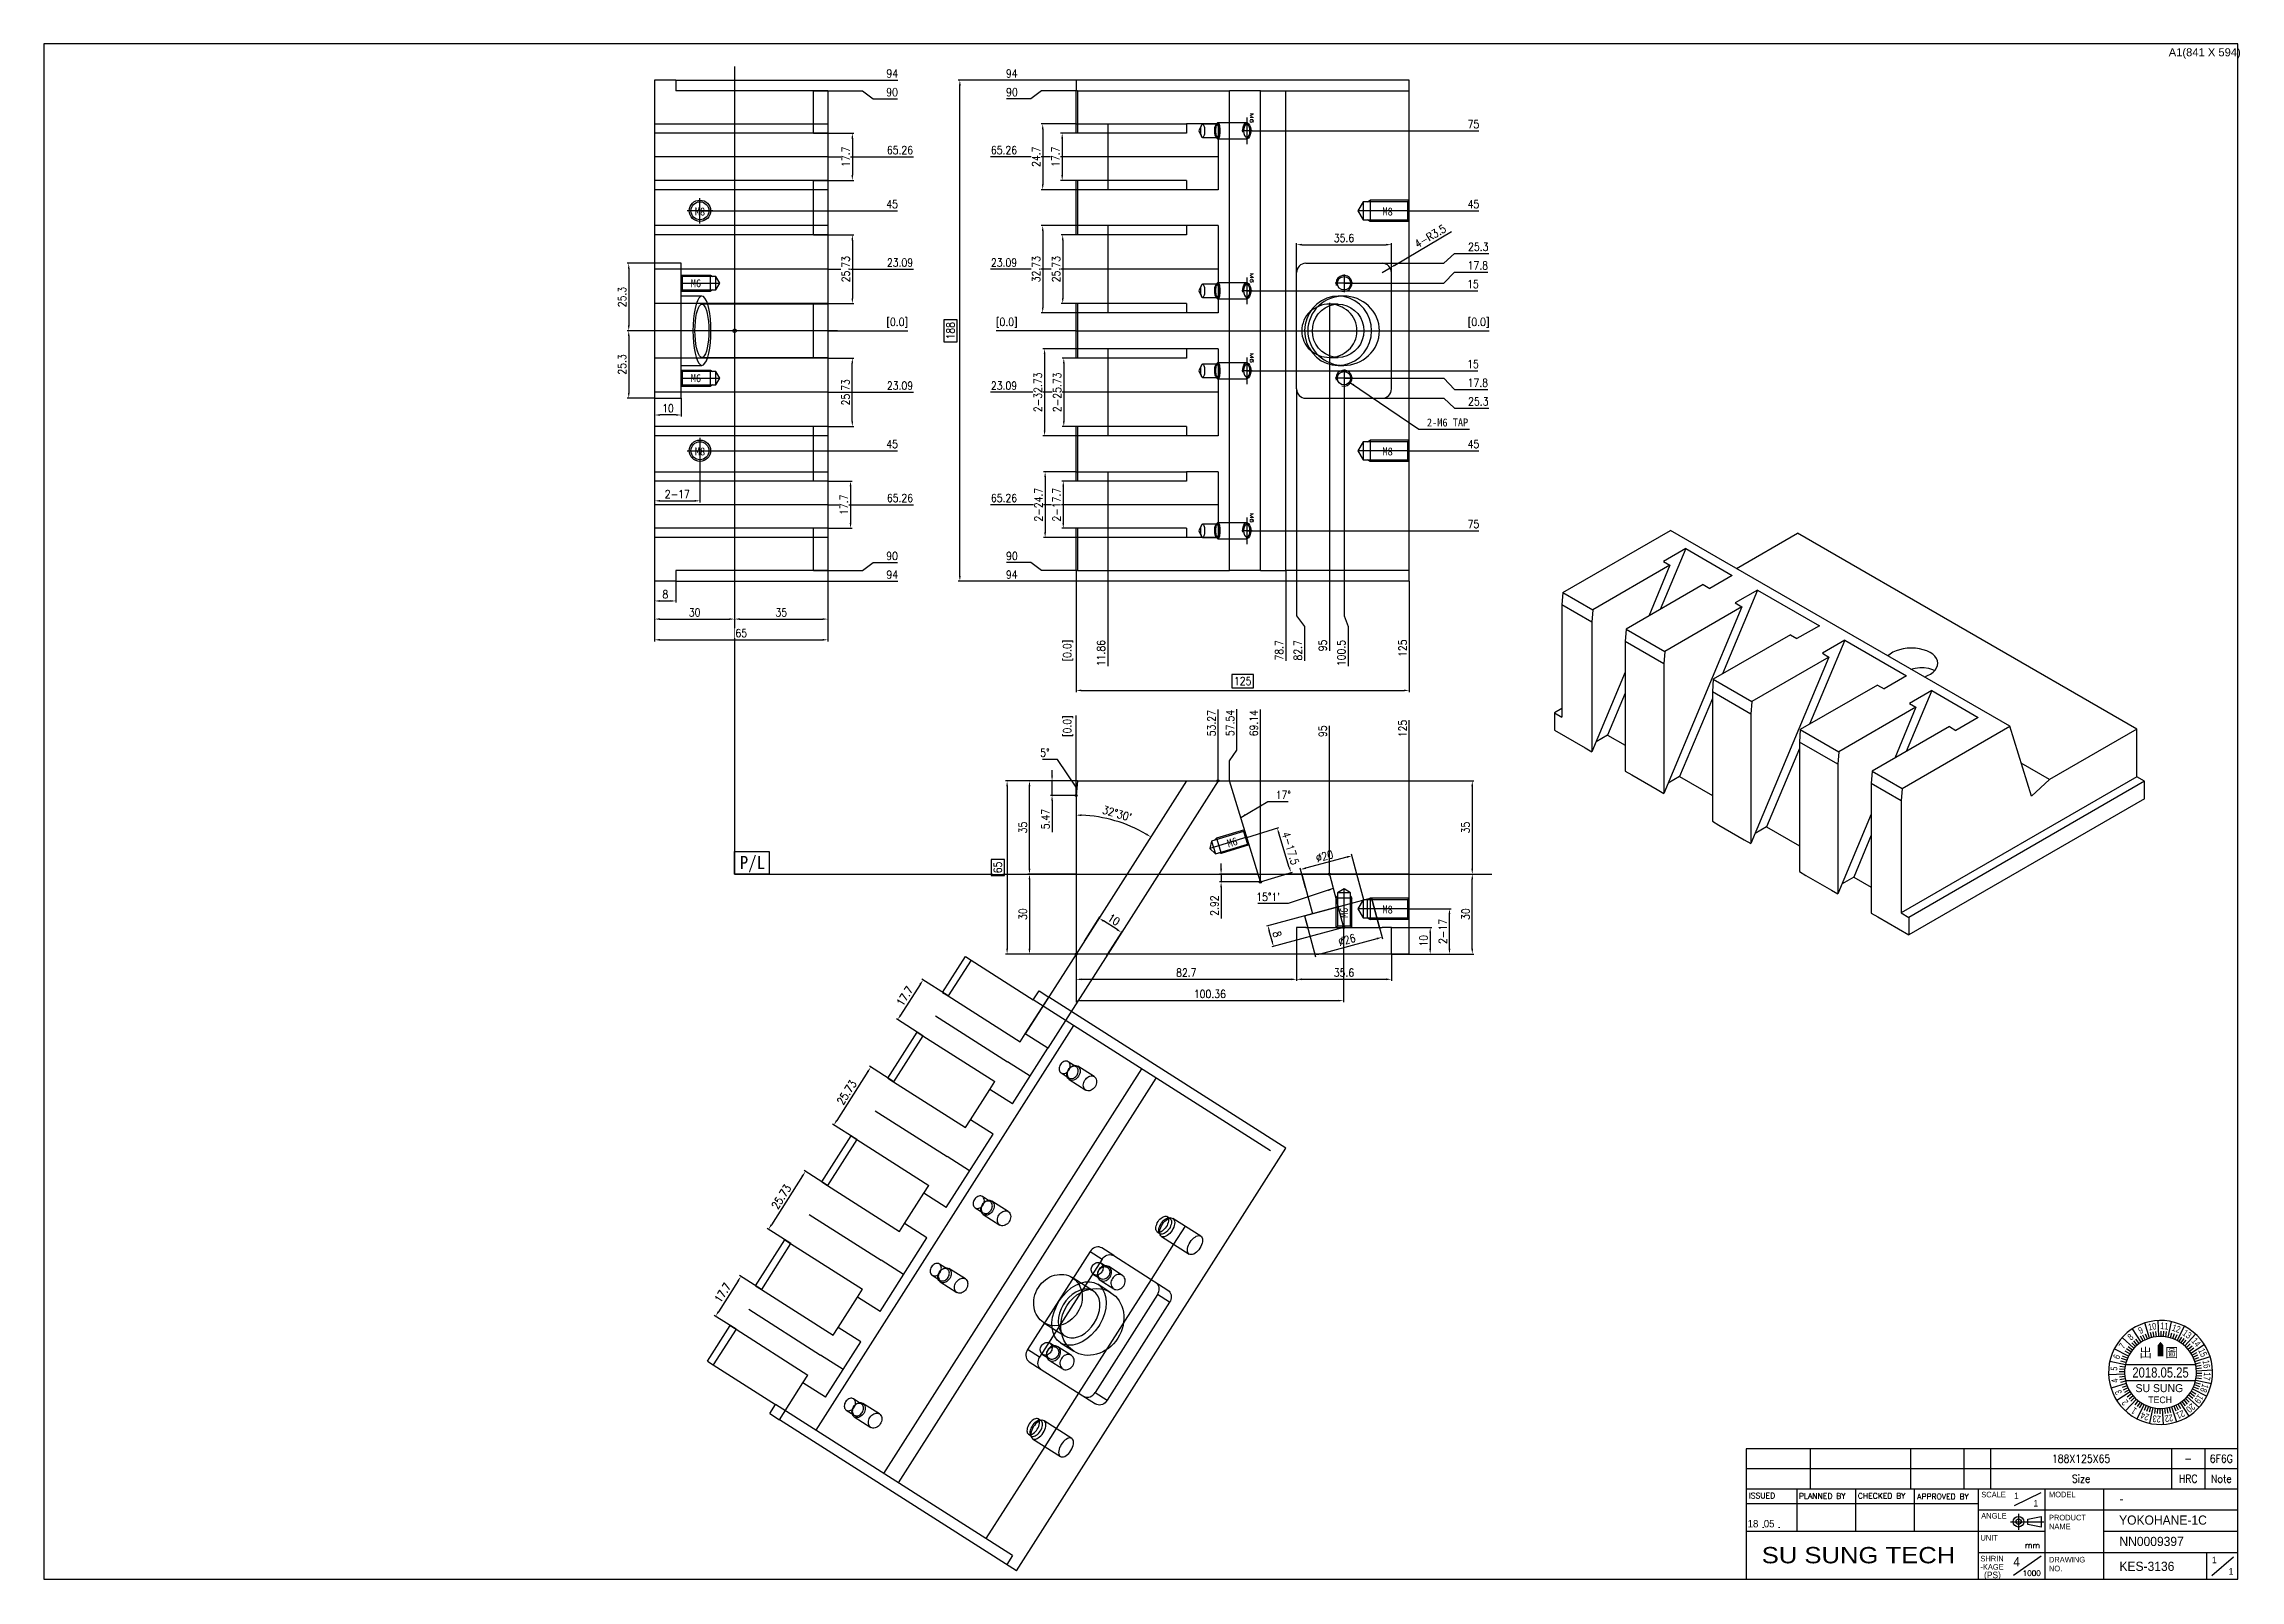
# Model space of a CAD drawing. Header units: millimetres. Extents: x 632 to 3922, y 1402 to 2001.
# Drawn here: x 1911 to 2735, y 1407 to 1983 of the extents above; entities that cross this region are included whole.
import ezdxf
from ezdxf.enums import TextEntityAlignment as Align
from ezdxf.lldxf.tags import DXFTag

# ---------------------------------------------------------------- set-up
doc = ezdxf.new("R2010")
doc.units = ezdxf.units.MM
for name, color, linetype in [('1', 1, 'Continuous'), ('12-1(0518)', 7, 'Continuous'), ('2', 2, 'Continuous'), ('3', 3, 'Continuous'), ('4', 4, 'Continuous'), ('5', 5, 'Continuous'), ('6', 6, 'Continuous'), ('7', 7, 'Continuous'), ('8', 8, 'Continuous'), ('BCE', 1, 'CENTER'), ('BH', 11, 'HIDDEN'), ('BHTL', 5, 'CENTER'), ('BO', 7, 'Continuous'), ('BTL', 5, 'Continuous'), ('CE', 1, 'CENTER'), ('DIM', 7, 'Continuous'), ('H1', 2, 'HIDDEN'), ('L1', 31, 'Continuous')]:
    doc.layers.add(name, color=color, linetype=linetype)
doc.styles.add('1', font='ROMANK.shx')
doc.styles.add('JM_Standard', font='', dxfattribs={"height": 3})
doc.styles.add('KK', font='')
doc.styles.add('ROMANS', font='romans.shx', dxfattribs={"width": 0.8, "height": 3})
doc.styles.get("Standard").update_dxf_attribs({"font": ''})
doc.styles.add('STYLE', font='')
doc.styles.add('SY', font='romans.shx', dxfattribs={"width": 0.85, "height": 3, "bigfont": 'ghs.shx'})
doc.styles.add('돋움', font='', dxfattribs={"width": 0.85})
doc.styles.get('JM_Standard').set_extended_font_data('DotumChe')
doc.styles.get('KK').set_extended_font_data('Gulim')
doc.styles.get('Standard').set_extended_font_data('Arial')
doc.styles.get('STYLE').set_extended_font_data('BatangChe')
doc.styles.get('돋움').set_extended_font_data('Dotum')
tags = doc.linetypes.add('CENTER', pattern=[2, 1.25, -0.25, 0.25, -0.25]).pattern_tags.tags
tags[10:11] = [DXFTag(74, 4), DXFTag(75, 0), DXFTag(340, '0'), DXFTag(46, 1.0), DXFTag(50, 0.0), DXFTag(44, 0.0), DXFTag(45, 0.0)]
tags[8:9] = [DXFTag(74, 4), DXFTag(75, 0), DXFTag(340, '0'), DXFTag(46, 1.0), DXFTag(50, 0.0), DXFTag(44, 0.0), DXFTag(45, 0.0)]
tags[6:7] = [DXFTag(74, 4), DXFTag(75, 0), DXFTag(340, '0'), DXFTag(46, 1.0), DXFTag(50, 0.0), DXFTag(44, 0.0), DXFTag(45, 0.0)]
tags[4:5] = [DXFTag(74, 4), DXFTag(75, 0), DXFTag(340, '0'), DXFTag(46, 1.0), DXFTag(50, 0.0), DXFTag(44, 0.0), DXFTag(45, 0.0)]
tags = doc.linetypes.add('HIDDEN', pattern=[0.375, 0.25, -0.125]).pattern_tags.tags
tags[6:7] = [DXFTag(74, 4), DXFTag(75, 0), DXFTag(340, '0'), DXFTag(46, 1.0), DXFTag(50, 0.0), DXFTag(44, 0.0), DXFTag(45, 0.0)]
tags[4:5] = [DXFTag(74, 4), DXFTag(75, 0), DXFTag(340, '0'), DXFTag(46, 1.0), DXFTag(50, 0.0), DXFTag(44, 0.0), DXFTag(45, 0.0)]
doc.dimstyles.new('BaseStyle', dxfattribs={"dimtxt": 3, "dimasz": 2, "dimexe": 0.6, "dimexo": 0, "dimgap": 1, "dimtad": 1, "dimdsep": 46, "dimtxsty": 'SY', "dimcen": 0, "dimclrd": 3, "dimclre": 3, "dimclrt": 7, "dimaunit": 1, "dimazin": 0, "dimtfac": 1, "dimtmove": 0, "dimatfit": 3, "dimfxl": 1, "dimtolj": 1, "dimtzin": 0, "dimarcsym": 0})

msp = doc.modelspace()

# ---------------------------------------------------------------- texts
at = {"style": 'KK'}
for p in [(2724.637, 1414.251), (2730.925, 1409.979)]:
    msp.add_text('1', height=2.419, dxfattribs=at).set_placement(p, align=Align.MIDDLE_LEFT)
at = {"layer": '6', "style": 'STYLE'}
msp.add_text('P/L', height=4.9, dxfattribs=at).set_placement((2172.4, 1673.464))
at = {"layer": '7', "char_height": 3, "style": 'SY'}
for s, insert, attachment_point in [('\\A1;5%%d', (2288.59, 1715.568), 9), ('188X125X65', (2675.552, 1452.245), 5), ('-', (2715.732, 1452.245), 5), ('6F6G', (2728.167, 1452.245), 5), ('Size', (2675.552, 1444.745), 5), ('HRC', (2715.732, 1444.745), 5), ('Note', (2728.167, 1444.745), 5)]:
    msp.add_mtext(s, dxfattribs=dict(at, insert=insert, attachment_point=attachment_point))
at = {"layer": 'DIM', "style": 'JM_Standard'}
for s, p in [('M8', (2415.431, 1920.106)), ('M6', (2155.963, 1893.186)), ('M6', (2155.963, 1857.586)), ('M8', (2415.431, 1830.106)), ('M8', (2415.431, 1658.253))]:
    msp.add_text(s, height=3, dxfattribs=at).set_placement(p, align=Align.MIDDLE)
for rotation, p in [(16.997971, (2357.135, 1683.484)), (90, (2399.058, 1657.033))]:
    msp.add_text('M6', height=3, rotation=rotation, dxfattribs=at).set_placement(p, align=Align.MIDDLE)

# ---------------------------------------------------------------- blocks, each defined once
blk = doc.blocks.new('PHT_1_6')
at = {"layer": 'BCE'}
for p, q in [((3.3, 0), (-3.3, 0)), ((0, 3.3), (0, -3.3))]:
    blk.add_line(p, q, dxfattribs=at)
at = {"layer": 'BH'}
blk.add_circle((0, 0), 2.5, dxfattribs=at)
at = {"layer": 'BHTL'}
blk.add_arc((0, 0), 3, 255, 195, dxfattribs=at)
blk = doc.blocks.new('20180524_2047016')
at = {"extrusion": (0, 0, -1)}
blk.add_ellipse((1.48, 0.52), major_axis=(0, 2.4), ratio=0.5, dxfattribs=at)
at = {"layer": '1'}
blk.add_line((1.48, 5.52), (1.48, -4.48), dxfattribs=at)
at = {"layer": '3', "extrusion": (0, 0, -1)}
blk.add_ellipse((1.48, 0.52), major_axis=(0, 3), ratio=0.5, start_param=4.537856, end_param=9.599311, dxfattribs=at)
at = {"layer": 'CE'}
blk.add_line((3.56, 0.52), (-0.39, 0.52), dxfattribs=at)
at = {"layer": '4', "color": 3, "linetype": 'Continuous', "style": 'ROMANS', "width": 1.6}
blk.add_text('M6', height=1.25, rotation=270, dxfattribs=at).set_placement((2.74, 7.22))
blk = doc.blocks.new('20180524_1743031')
at = {"layer": 'BCE'}
blk.add_line((-0.62, 3.38), (18.66, 3.38), dxfattribs=at)
at = {"layer": 'BH'}
blk.add_line((16.71, 0), (16.71, 6.75), dxfattribs=at)
for points in [[(-0.62, -0.62), (0, 0), (0, 6.75), (-0.62, 7.38)], [(0, 0), (16.71, 0), (18.66, 3.38), (16.71, 6.75), (0, 6.75)]]:
    blk.add_lwpolyline(points, dxfattribs=at)
at = {"layer": 'BHTL'}
for p, q in [((-0.62, 7.38), (14.04, 7.38)), ((-0.62, -0.62), (14.04, -0.62))]:
    blk.add_line(p, q, dxfattribs=at)
blk.add_lwpolyline([(15.12, 0), (14.04, -0.62), (14.04, 7.38), (15.12, 6.75)], dxfattribs=at)
blk = doc.blocks.new('*D560')
at = {"layer": 'Defpoints', "color": 0}
for p in [(2289.54, 1706.53), (2299.04, 1706.53), (2298.56, 1701.07)]:
    blk.add_point(p, dxfattribs=at)
at = {"layer": 'DIM', "color": 3, "lineweight": -2}
for p, q in [((2299.04, 1706.53), (2288.94, 1706.53)), ((2289.54, 1708.53), (2289.54, 1710.53)), ((2289.54, 1701.07), (2289.54, 1706.53)), ((2298.56, 1701.07), (2288.94, 1701.07)), ((2289.54, 1699.07), (2289.54, 1687.29))]:
    blk.add_line(p, q, dxfattribs=at)
at = {"layer": 'DIM', "color": 3}
for points in [[(2289.21, 1708.53), (2289.88, 1708.53), (2289.54, 1706.53)], [(2289.88, 1699.07), (2289.21, 1699.07), (2289.54, 1701.07)]]:
    blk.add_solid(points, dxfattribs=at)
at = {"layer": 'DIM', "color": 7, "insert": (2287.04, 1692.18), "char_height": 3, "attachment_point": 5, "rotation": 90, "style": 'SY', "bg_fill": 3, "box_fill_scale": 1.1, "bg_fill_color": 256, "bg_fill_true_color": 13158600, "bg_fill_transparency": 0}
blk.add_mtext('\\A1;5.47', dxfattribs=at)
blk = doc.blocks.new('*D561')
at = {"layer": 'Defpoints', "color": 0}
for p in [(2298.56, 1671.53), (2281.08, 1641.53), (2298.56, 1641.53)]:
    blk.add_point(p, dxfattribs=at)
at = {"layer": 'DIM', "color": 3, "lineweight": -2}
for p, q in [((2298.56, 1671.53), (2280.48, 1671.53)), ((2281.08, 1669.53), (2281.08, 1643.53)), ((2298.56, 1641.53), (2280.48, 1641.53))]:
    blk.add_line(p, q, dxfattribs=at)
at = {"layer": 'DIM', "color": 3}
for points in [[(2281.41, 1669.53), (2280.74, 1669.53), (2281.08, 1671.53)], [(2280.74, 1643.53), (2281.41, 1643.53), (2281.08, 1641.53)]]:
    blk.add_solid(points, dxfattribs=at)
at = {"layer": 'DIM', "color": 7, "insert": (2278.58, 1656.53), "char_height": 3, "attachment_point": 5, "rotation": 90, "style": 'SY', "bg_fill": 3, "box_fill_scale": 1.1, "bg_fill_color": 256, "bg_fill_true_color": 13158600, "bg_fill_transparency": 0}
blk.add_mtext('\\A1;30', dxfattribs=at)
blk = doc.blocks.new('*D562')
at = {"layer": 'Defpoints', "color": 0}
for p in [(2281.08, 1706.53), (2299.04, 1706.53), (2298.56, 1671.53)]:
    blk.add_point(p, dxfattribs=at)
at = {"layer": 'DIM', "color": 3, "lineweight": -2}
for p, q in [((2299.04, 1706.53), (2280.48, 1706.53)), ((2281.08, 1673.53), (2281.08, 1704.53)), ((2298.56, 1671.53), (2280.48, 1671.53))]:
    blk.add_line(p, q, dxfattribs=at)
at = {"layer": 'DIM', "color": 3}
for points in [[(2281.41, 1704.53), (2280.74, 1704.53), (2281.08, 1706.53)], [(2280.74, 1673.53), (2281.41, 1673.53), (2281.08, 1671.53)]]:
    blk.add_solid(points, dxfattribs=at)
at = {"layer": 'DIM', "color": 7, "insert": (2278.58, 1689.03), "char_height": 3, "attachment_point": 5, "rotation": 90, "style": 'SY', "bg_fill": 3, "box_fill_scale": 1.1, "bg_fill_color": 256, "bg_fill_true_color": 13158600, "bg_fill_transparency": 0}
blk.add_mtext('\\A1;35', dxfattribs=at)
blk = doc.blocks.new('*D563')
at = {"layer": 'Defpoints', "color": 0}
for p in [(2299.04, 1706.53), (2272.68, 1641.53), (2298.56, 1641.53)]:
    blk.add_point(p, dxfattribs=at)
at = {"layer": 'DIM', "color": 3, "lineweight": -2}
for p, q in [((2299.04, 1706.53), (2272.08, 1706.53)), ((2272.68, 1704.53), (2272.68, 1643.53)), ((2298.56, 1641.53), (2272.08, 1641.53))]:
    blk.add_line(p, q, dxfattribs=at)
at = {"layer": 'DIM', "color": 3}
for points in [[(2273.01, 1704.53), (2272.35, 1704.53), (2272.68, 1706.53)], [(2272.35, 1643.53), (2273.01, 1643.53), (2272.68, 1641.53)]]:
    blk.add_solid(points, dxfattribs=at)
at = {"layer": 'DIM', "color": 7, "insert": (2269.18, 1674.03), "char_height": 3, "attachment_point": 5, "rotation": 90, "style": 'SY', "bg_fill": 3, "box_fill_scale": 1.1, "bg_fill_color": 256, "bg_fill_true_color": 13158600, "bg_fill_transparency": 0}
blk.add_mtext('\\A1;65', dxfattribs=at)
at = {"layer": 'DIM', "color": 3, "lineweight": -2}
for p, q in [((2271.68, 1677.04), (2266.68, 1677.04)), ((2266.68, 1677.04), (2266.68, 1671.03)), ((2271.68, 1671.03), (2271.68, 1677.04)), ((2266.68, 1671.03), (2271.68, 1671.03))]:
    blk.add_line(p, q, dxfattribs=at)
blk = doc.blocks.new('*D564')
at = {"layer": 'Defpoints', "color": 0}
for p in [(2352.96, 1668.61), (2366.8, 1671.53), (2367.69, 1668.61)]:
    blk.add_point(p, dxfattribs=at)
at = {"layer": 'DIM', "color": 3, "lineweight": -2}
for p, q in [((2352.96, 1673.53), (2352.96, 1675.53)), ((2366.8, 1671.53), (2352.36, 1671.53)), ((2367.69, 1668.61), (2352.36, 1668.61)), ((2352.96, 1671.53), (2352.96, 1668.61)), ((2352.96, 1666.61), (2352.96, 1654.84))]:
    blk.add_line(p, q, dxfattribs=at)
at = {"layer": 'DIM', "color": 3}
for points in [[(2352.62, 1673.53), (2353.29, 1673.53), (2352.96, 1671.53)], [(2353.29, 1666.61), (2352.62, 1666.61), (2352.96, 1668.61)]]:
    blk.add_solid(points, dxfattribs=at)
at = {"layer": 'DIM', "color": 7, "insert": (2350.46, 1659.72), "char_height": 3, "attachment_point": 5, "rotation": 90, "style": 'SY', "bg_fill": 3, "box_fill_scale": 1.1, "bg_fill_color": 256, "bg_fill_true_color": 13158600, "bg_fill_transparency": 0}
blk.add_mtext('\\A1;2.92', dxfattribs=at)
blk = doc.blocks.new('*D565')
at = {"layer": 'Defpoints', "color": 0}
for p in [(2423.56, 1658.53), (2423.56, 1641.53)]:
    blk.add_point(p, dxfattribs=at)
at = {"layer": 'DIM', "color": 3, "lineweight": -2}
for p, q in [((2423.56, 1658.53), (2439.22, 1658.53)), ((2438.62, 1643.53), (2438.62, 1656.53)), ((2423.56, 1641.53), (2439.22, 1641.53))]:
    blk.add_line(p, q, dxfattribs=at)
at = {"layer": 'DIM', "color": 3}
for points in [[(2438.95, 1656.53), (2438.29, 1656.53), (2438.62, 1658.53)], [(2438.29, 1643.53), (2438.95, 1643.53), (2438.62, 1641.53)]]:
    blk.add_solid(points, dxfattribs=at)
at = {"layer": 'DIM', "color": 7, "insert": (2436.12, 1650.03), "char_height": 3, "attachment_point": 5, "rotation": 90, "style": 'SY', "bg_fill": 3, "box_fill_scale": 1.1, "bg_fill_color": 256, "bg_fill_true_color": 13158600, "bg_fill_transparency": 0}
blk.add_mtext('\\A1;2-17', dxfattribs=at)
at = {"layer": 'Defpoints', "color": 0}
blk.add_point((2438.62, 1658.53), dxfattribs=at)
blk = doc.blocks.new('*D566')
at = {"layer": 'Defpoints', "color": 0}
for p in [(2423.56, 1671.53), (2447.18, 1671.53), (2423.56, 1641.53)]:
    blk.add_point(p, dxfattribs=at)
at = {"layer": 'DIM', "color": 3, "lineweight": -2}
for p, q in [((2423.56, 1671.53), (2447.78, 1671.53)), ((2447.18, 1643.53), (2447.18, 1669.53)), ((2423.56, 1641.53), (2447.78, 1641.53))]:
    blk.add_line(p, q, dxfattribs=at)
at = {"layer": 'DIM', "color": 3}
for points in [[(2447.51, 1669.53), (2446.84, 1669.53), (2447.18, 1671.53)], [(2446.84, 1643.53), (2447.51, 1643.53), (2447.18, 1641.53)]]:
    blk.add_solid(points, dxfattribs=at)
at = {"layer": 'DIM', "color": 7, "insert": (2444.68, 1656.53), "char_height": 3, "attachment_point": 5, "rotation": 90, "style": 'SY', "bg_fill": 3, "box_fill_scale": 1.1, "bg_fill_color": 256, "bg_fill_true_color": 13158600, "bg_fill_transparency": 0}
blk.add_mtext('\\A1;30', dxfattribs=at)
blk = doc.blocks.new('*D567')
at = {"layer": 'Defpoints', "color": 0}
for p in [(2356.1, 1706.53), (2423.56, 1671.53), (2447.18, 1671.53)]:
    blk.add_point(p, dxfattribs=at)
at = {"layer": 'DIM', "color": 3, "lineweight": -2}
for p, q in [((2356.1, 1706.53), (2447.78, 1706.53)), ((2447.18, 1704.53), (2447.18, 1673.53)), ((2423.56, 1671.53), (2447.78, 1671.53))]:
    blk.add_line(p, q, dxfattribs=at)
at = {"layer": 'DIM', "color": 3}
for points in [[(2447.51, 1704.53), (2446.84, 1704.53), (2447.18, 1706.53)], [(2446.84, 1673.53), (2447.51, 1673.53), (2447.18, 1671.53)]]:
    blk.add_solid(points, dxfattribs=at)
at = {"layer": 'DIM', "color": 7, "insert": (2444.68, 1689.03), "char_height": 3, "attachment_point": 5, "rotation": 90, "style": 'SY', "bg_fill": 3, "box_fill_scale": 1.1, "bg_fill_color": 256, "bg_fill_true_color": 13158600, "bg_fill_transparency": 0}
blk.add_mtext('\\A1;35', dxfattribs=at)
blk = doc.blocks.new('*D568')
at = {"layer": 'Defpoints', "color": 0}
for p in [(2362.58, 1685.34), (2367.69, 1668.61)]:
    blk.add_point(p, dxfattribs=at)
at = {"layer": 'DIM', "color": 3, "lineweight": -2}
for p, q in [((2362.58, 1685.34), (2374.59, 1689.02)), ((2378.55, 1674.02), (2374.61, 1686.93)), ((2367.69, 1668.61), (2379.71, 1672.28))]:
    blk.add_line(p, q, dxfattribs=at)
at = {"layer": 'DIM', "color": 3}
for points in [[(2374.92, 1687.03), (2374.29, 1686.83), (2374.02, 1688.84)], [(2378.23, 1673.92), (2378.87, 1674.12), (2379.14, 1672.11)]]:
    blk.add_solid(points, dxfattribs=at)
at = {"layer": 'DIM', "color": 7, "insert": (2378.97, 1681.21), "char_height": 3, "attachment_point": 5, "rotation": 286.99797, "style": 'SY', "bg_fill": 3, "box_fill_scale": 1.1, "bg_fill_color": 256, "bg_fill_true_color": 13158600, "bg_fill_transparency": 0}
blk.add_mtext('\\A1;4-17.5', dxfattribs=at)
at = {"layer": 'Defpoints', "color": 0}
blk.add_point((2374.02, 1688.84), dxfattribs=at)
blk = doc.blocks.new('*D569')
at = {"layer": 'Defpoints', "color": 0}
for p in [(2382.74, 1673.26), (2384.59, 1666.35), (2403.91, 1671.53)]:
    blk.add_point(p, dxfattribs=at)
at = {"layer": 'DIM', "color": 3, "lineweight": -2}
for p, q in [((2384.59, 1666.35), (2382.58, 1673.84)), ((2400.13, 1677.93), (2384.67, 1673.78)), ((2403.91, 1671.53), (2401.9, 1679.02))]:
    blk.add_line(p, q, dxfattribs=at)
at = {"layer": 'DIM', "color": 3}
for points in [[(2384.58, 1674.1), (2384.76, 1673.46), (2382.74, 1673.26)], [(2400.21, 1677.6), (2400.04, 1678.25), (2402.06, 1678.44)]]:
    blk.add_solid(points, dxfattribs=at)
at = {"layer": 'DIM', "color": 7, "insert": (2391.75, 1678.27), "char_height": 3, "attachment_point": 5, "rotation": 15.01542, "style": 'SY', "bg_fill": 3, "box_fill_scale": 1.1, "bg_fill_color": 256, "bg_fill_true_color": 13158600, "bg_fill_transparency": 0}
blk.add_mtext('\\A1;%%c20', dxfattribs=at)
blk = doc.blocks.new('*D570')
at = {"layer": 'Defpoints', "color": 0}
for p in [(2409.41, 1662.63), (2384.29, 1655.89), (2413.37, 1647.86)]:
    blk.add_point(p, dxfattribs=at)
at = {"layer": 'DIM', "color": 3, "lineweight": -2}
for p, q in [((2409.41, 1662.63), (2413.53, 1647.28)), ((2384.29, 1655.89), (2388.41, 1640.54)), ((2390.19, 1641.64), (2411.44, 1647.34))]:
    blk.add_line(p, q, dxfattribs=at)
at = {"layer": 'DIM', "color": 3}
for points in [[(2411.53, 1647.02), (2411.35, 1647.66), (2413.37, 1647.86)], [(2390.1, 1641.96), (2390.27, 1641.32), (2388.25, 1641.12)]]:
    blk.add_solid(points, dxfattribs=at)
at = {"layer": 'DIM', "color": 7, "insert": (2400.16, 1646.9), "char_height": 3, "attachment_point": 5, "rotation": 15.01459, "style": 'SY', "bg_fill": 3, "box_fill_scale": 1.1, "bg_fill_color": 256, "bg_fill_true_color": 13158600, "bg_fill_transparency": 0}
blk.add_mtext('\\A1;%%c26', dxfattribs=at)
blk = doc.blocks.new('*D571')
at = {"layer": 'Defpoints', "color": 0}
for p in [(2396.85, 1659.26), (2398.92, 1651.53)]:
    blk.add_point(p, dxfattribs=at)
at = {"layer": 'DIM', "color": 3, "lineweight": -2}
for p, q in [((2396.85, 1659.26), (2369.93, 1652.04)), ((2372.06, 1646.4), (2371.03, 1650.26)), ((2398.92, 1651.53), (2372, 1644.31))]:
    blk.add_line(p, q, dxfattribs=at)
at = {"layer": 'DIM', "color": 3}
for points in [[(2371.35, 1650.35), (2370.7, 1650.18), (2370.51, 1652.2)], [(2371.74, 1646.31), (2372.39, 1646.49), (2372.58, 1644.47)]]:
    blk.add_solid(points, dxfattribs=at)
at = {"layer": 'DIM', "color": 7, "insert": (2373.96, 1648.98), "char_height": 3, "attachment_point": 5, "rotation": 285.01459, "style": 'SY', "bg_fill": 3, "box_fill_scale": 1.1, "bg_fill_color": 256, "bg_fill_true_color": 13158600, "bg_fill_transparency": 0}
blk.add_mtext('\\A1;8', dxfattribs=at)
at = {"layer": 'Defpoints', "color": 0}
blk.add_point((2370.51, 1652.2), dxfattribs=at)
blk = doc.blocks.new('*D572')
at = {"layer": 'Defpoints', "color": 0}
for p in [(2416.86, 1651.53), (2416.86, 1641.53)]:
    blk.add_point(p, dxfattribs=at)
at = {"layer": 'DIM', "color": 3, "lineweight": -2}
for p, q in [((2416.86, 1651.53), (2431.99, 1651.53)), ((2431.39, 1649.53), (2431.39, 1643.53)), ((2416.86, 1641.53), (2431.99, 1641.53))]:
    blk.add_line(p, q, dxfattribs=at)
at = {"layer": 'DIM', "color": 3}
for points in [[(2431.72, 1649.53), (2431.05, 1649.53), (2431.39, 1651.53)], [(2431.05, 1643.53), (2431.72, 1643.53), (2431.39, 1641.53)]]:
    blk.add_solid(points, dxfattribs=at)
at = {"layer": 'DIM', "color": 7, "insert": (2428.89, 1646.53), "char_height": 3, "attachment_point": 5, "rotation": 90, "style": 'SY', "bg_fill": 3, "box_fill_scale": 1.1, "bg_fill_color": 256, "bg_fill_true_color": 13158600, "bg_fill_transparency": 0}
blk.add_mtext('\\A1;10', dxfattribs=at)
at = {"layer": 'Defpoints', "color": 0}
blk.add_point((2431.39, 1641.53), dxfattribs=at)
blk = doc.blocks.new('*D573')
at = {"layer": 'Defpoints', "color": 0}
for p in [(2339.97, 1706.53), (2298.56, 1701.07), (2298.56, 1641.53), (2298.56, 1641.53)]:
    blk.add_point(p, dxfattribs=at)
at = {"layer": 'DIM', "color": 3, "lineweight": -2}
blk.add_arc((2298.56, 1641.53), 52.14, 59.69746, 87.80217, dxfattribs=at)
at = {"layer": 'DIM', "color": 3}
for points in [[(2300.56, 1693.97), (2300.55, 1693.3), (2298.56, 1693.67)], [(2324.69, 1686.27), (2325.04, 1686.83), (2326.57, 1685.51)]]:
    blk.add_solid(points, dxfattribs=at)
at = {"layer": 'DIM', "color": 7, "insert": (2313.93, 1694.27), "char_height": 3, "attachment_point": 5, "rotation": 343.74982, "style": 'SY', "bg_fill": 3, "box_fill_scale": 1.1, "bg_fill_color": 256, "bg_fill_true_color": 13158600, "bg_fill_transparency": 0}
blk.add_mtext("\\A1;32%%d30'", dxfattribs=at)
at = {"layer": 'Defpoints', "color": 0}
blk.add_point((2317.81, 1689.99), dxfattribs=at)
blk = doc.blocks.new('*D574')
at = {"layer": 'Defpoints', "color": 0}
for p in [(2381.26, 1641.53), (2416.86, 1641.53), (2416.86, 1632.08)]:
    blk.add_point(p, dxfattribs=at)
at = {"layer": 'DIM', "color": 3, "lineweight": -2}
for p, q in [((2381.26, 1641.53), (2381.26, 1631.48)), ((2416.86, 1641.53), (2416.86, 1631.48)), ((2383.26, 1632.08), (2414.86, 1632.08))]:
    blk.add_line(p, q, dxfattribs=at)
at = {"layer": 'DIM', "color": 3}
for points in [[(2383.26, 1632.41), (2383.26, 1631.74), (2381.26, 1632.08)], [(2414.86, 1631.74), (2414.86, 1632.41), (2416.86, 1632.08)]]:
    blk.add_solid(points, dxfattribs=at)
at = {"layer": 'DIM', "color": 7, "insert": (2399.06, 1634.58), "char_height": 3, "attachment_point": 5, "style": 'SY', "bg_fill": 3, "box_fill_scale": 1.1, "bg_fill_color": 256, "bg_fill_true_color": 13158600, "bg_fill_transparency": 0}
blk.add_mtext('\\A1;35.6', dxfattribs=at)
blk = doc.blocks.new('*D575')
at = {"layer": 'Defpoints', "color": 0}
for p in [(2416.86, 1907.68), (2381.26, 1897.19), (2416.86, 1897.19)]:
    blk.add_point(p, dxfattribs=at)
at = {"layer": 'DIM', "color": 3, "lineweight": -2}
for p, q in [((2381.26, 1897.19), (2381.26, 1908.28)), ((2383.26, 1907.68), (2414.86, 1907.68)), ((2416.86, 1897.19), (2416.86, 1908.28))]:
    blk.add_line(p, q, dxfattribs=at)
at = {"layer": 'DIM', "color": 3}
for points in [[(2383.26, 1908.02), (2383.26, 1907.35), (2381.26, 1907.68)], [(2414.86, 1907.35), (2414.86, 1908.02), (2416.86, 1907.68)]]:
    blk.add_solid(points, dxfattribs=at)
at = {"layer": 'DIM', "color": 7, "insert": (2399.06, 1910.18), "char_height": 3, "attachment_point": 5, "style": 'SY', "bg_fill": 3, "box_fill_scale": 1.1, "bg_fill_color": 256, "bg_fill_true_color": 13158600, "bg_fill_transparency": 0}
blk.add_mtext('\\A1;35.6', dxfattribs=at)
blk = doc.blocks.new('*D576')
at = {"layer": 'Defpoints', "color": 0}
for p in [(2398.92, 1651.53), (2298.56, 1641.53), (2398.92, 1624.08)]:
    blk.add_point(p, dxfattribs=at)
at = {"layer": 'DIM', "color": 3, "lineweight": -2}
for p, q in [((2398.92, 1651.53), (2398.92, 1623.48)), ((2298.56, 1641.53), (2298.56, 1623.48)), ((2300.56, 1624.08), (2396.92, 1624.08))]:
    blk.add_line(p, q, dxfattribs=at)
at = {"layer": 'DIM', "color": 3}
for points in [[(2300.56, 1624.41), (2300.56, 1623.75), (2298.56, 1624.08)], [(2396.92, 1623.75), (2396.92, 1624.41), (2398.92, 1624.08)]]:
    blk.add_solid(points, dxfattribs=at)
at = {"layer": 'DIM', "color": 7, "insert": (2348.74, 1626.58), "char_height": 3, "attachment_point": 5, "style": 'SY', "bg_fill": 3, "box_fill_scale": 1.1, "bg_fill_color": 256, "bg_fill_true_color": 13158600, "bg_fill_transparency": 0}
blk.add_mtext('\\A1;100.36', dxfattribs=at)
blk = doc.blocks.new('*D577')
at = {"layer": 'Defpoints', "color": 0}
blk.add_point((2298.56, 1701.07), dxfattribs=at)
blk.add_point((2298.56, 1701.07), dxfattribs=at)
at = {"layer": 'DIM', "color": 3, "lineweight": -2}
blk.add_line((2298.56, 1701.07), (2298.56, 1731.06), dxfattribs=at)
at = {"layer": 'DIM', "color": 7, "insert": (2295.64, 1727.06), "char_height": 3, "attachment_point": 5, "rotation": 90, "style": 'SY', "bg_fill": 3, "box_fill_scale": 1.1, "bg_fill_color": 256, "bg_fill_true_color": 13158600, "bg_fill_transparency": 0}
blk.add_mtext('\\A1;{\\H0.8333x;\\C2;[\\H1.2x;0.0\\H0.8333x;]}', dxfattribs=at)
at = {"layer": 'Defpoints', "color": 0}
blk.add_point((2298.56, 1722.07), dxfattribs=at)
blk = doc.blocks.new('*D578')
at = {"layer": 'Defpoints', "color": 0}
for p in [(2351.83, 1706.53), (2298.56, 1701.07)]:
    blk.add_point(p, dxfattribs=at)
at = {"layer": 'DIM', "color": 3, "lineweight": -2}
blk.add_line((2351.83, 1706.53), (2351.83, 1733.27), dxfattribs=at)
at = {"layer": 'DIM', "color": 7, "insert": (2349.33, 1728.17), "char_height": 3, "attachment_point": 5, "rotation": 90, "style": 'SY', "bg_fill": 3, "box_fill_scale": 1.1, "bg_fill_color": 256, "bg_fill_true_color": 13158600, "bg_fill_transparency": 0}
blk.add_mtext('\\A1;53.27', dxfattribs=at)
at = {"layer": 'Defpoints', "color": 0}
blk.add_point((2351.83, 1722.07), dxfattribs=at)
blk = doc.blocks.new('*D579')
at = {"layer": 'Defpoints', "color": 0}
for p in [(2356.1, 1706.53), (2298.56, 1701.07)]:
    blk.add_point(p, dxfattribs=at)
at = {"layer": 'DIM', "color": 3, "lineweight": -2}
for p, q in [((2358.83, 1718.07), (2358.83, 1733.39)), ((2356.1, 1714.07), (2358.83, 1718.07)), ((2356.1, 1706.53), (2356.1, 1714.07))]:
    blk.add_line(p, q, dxfattribs=at)
at = {"layer": 'DIM', "color": 7, "insert": (2356.33, 1728.23), "char_height": 3, "attachment_point": 5, "rotation": 90, "style": 'SY', "bg_fill": 3, "box_fill_scale": 1.1, "bg_fill_color": 256, "bg_fill_true_color": 13158600, "bg_fill_transparency": 0}
blk.add_mtext('\\A1;57.54', dxfattribs=at)
at = {"layer": 'Defpoints', "color": 0}
blk.add_point((2358.83, 1722.07), dxfattribs=at)
blk = doc.blocks.new('*D580')
at = {"layer": 'Defpoints', "color": 0}
for p in [(2298.56, 1701.07), (2367.69, 1668.61)]:
    blk.add_point(p, dxfattribs=at)
at = {"layer": 'DIM', "color": 3, "lineweight": -2}
blk.add_line((2367.69, 1668.61), (2367.69, 1733.27), dxfattribs=at)
at = {"layer": 'DIM', "color": 7, "insert": (2365.19, 1728.17), "char_height": 3, "attachment_point": 5, "rotation": 90, "style": 'SY', "bg_fill": 3, "box_fill_scale": 1.1, "bg_fill_color": 256, "bg_fill_true_color": 13158600, "bg_fill_transparency": 0}
blk.add_mtext('\\A1;69.14', dxfattribs=at)
at = {"layer": 'Defpoints', "color": 0}
blk.add_point((2367.69, 1722.07), dxfattribs=at)
blk = doc.blocks.new('*D581')
at = {"layer": 'Defpoints', "color": 0}
for p in [(2298.56, 1701.07), (2393.56, 1671.53)]:
    blk.add_point(p, dxfattribs=at)
at = {"layer": 'DIM', "color": 3, "lineweight": -2}
blk.add_line((2393.56, 1671.53), (2393.56, 1727.19), dxfattribs=at)
at = {"layer": 'DIM', "color": 7, "insert": (2391.06, 1725.13), "char_height": 3, "attachment_point": 5, "rotation": 90, "style": 'SY', "bg_fill": 3, "box_fill_scale": 1.1, "bg_fill_color": 256, "bg_fill_true_color": 13158600, "bg_fill_transparency": 0}
blk.add_mtext('\\A1;95', dxfattribs=at)
at = {"layer": 'Defpoints', "color": 0}
blk.add_point((2393.56, 1722.07), dxfattribs=at)
blk = doc.blocks.new('*D582')
at = {"layer": 'Defpoints', "color": 0}
for p in [(2298.56, 1701.07), (2423.56, 1671.53)]:
    blk.add_point(p, dxfattribs=at)
at = {"layer": 'DIM', "color": 3, "lineweight": -2}
blk.add_line((2423.56, 1671.53), (2423.56, 1729.26), dxfattribs=at)
at = {"layer": 'DIM', "color": 7, "insert": (2421.06, 1726.16), "char_height": 3, "attachment_point": 5, "rotation": 90, "style": 'SY', "bg_fill": 3, "box_fill_scale": 1.1, "bg_fill_color": 256, "bg_fill_true_color": 13158600, "bg_fill_transparency": 0}
blk.add_mtext('\\A1;125', dxfattribs=at)
at = {"layer": 'Defpoints', "color": 0}
blk.add_point((2423.56, 1722.07), dxfattribs=at)
blk = doc.blocks.new('*D583')
at = {"layer": 'Defpoints', "color": 0}
blk.add_point((2298.56, 1781.39), dxfattribs=at)
blk.add_point((2298.56, 1781.39), dxfattribs=at)
at = {"layer": 'DIM', "color": 3, "lineweight": -2}
blk.add_line((2298.56, 1781.39), (2298.56, 1751.39), dxfattribs=at)
at = {"layer": 'DIM', "color": 7, "insert": (2295.64, 1755.39), "char_height": 3, "attachment_point": 5, "rotation": 90, "style": 'SY', "bg_fill": 3, "box_fill_scale": 1.1, "bg_fill_color": 256, "bg_fill_true_color": 13158600, "bg_fill_transparency": 0}
blk.add_mtext('\\A1;{\\H0.8333x;\\C2;[\\H1.2x;0.0\\H0.8333x;]}', dxfattribs=at)
at = {"layer": 'Defpoints', "color": 0}
blk.add_point((2298.56, 1760.39), dxfattribs=at)
blk = doc.blocks.new('*D584')
at = {"layer": 'Defpoints', "color": 0}
for p in [(2310.42, 1797.78), (2298.56, 1781.39)]:
    blk.add_point(p, dxfattribs=at)
at = {"layer": 'DIM', "color": 3, "lineweight": -2}
blk.add_line((2310.42, 1797.78), (2310.42, 1749.55), dxfattribs=at)
at = {"layer": 'DIM', "color": 7, "insert": (2307.92, 1754.47), "char_height": 3, "attachment_point": 5, "rotation": 90, "style": 'SY', "bg_fill": 3, "box_fill_scale": 1.1, "bg_fill_color": 256, "bg_fill_true_color": 13158600, "bg_fill_transparency": 0}
blk.add_mtext('\\A1;11.86', dxfattribs=at)
at = {"layer": 'Defpoints', "color": 0}
blk.add_point((2310.42, 1760.39), dxfattribs=at)
blk = doc.blocks.new('*D585')
at = {"layer": 'Defpoints', "color": 0}
for p in [(2298.56, 1781.39), (2377.26, 1785.39)]:
    blk.add_point(p, dxfattribs=at)
at = {"layer": 'DIM', "color": 3, "lineweight": -2}
blk.add_line((2377.26, 1785.39), (2377.26, 1751.61), dxfattribs=at)
at = {"layer": 'DIM', "color": 7, "insert": (2374.76, 1755.5), "char_height": 3, "attachment_point": 5, "rotation": 90, "style": 'SY', "bg_fill": 3, "box_fill_scale": 1.1, "bg_fill_color": 256, "bg_fill_true_color": 13158600, "bg_fill_transparency": 0}
blk.add_mtext('\\A1;78.7', dxfattribs=at)
at = {"layer": 'Defpoints', "color": 0}
blk.add_point((2377.26, 1760.39), dxfattribs=at)
blk = doc.blocks.new('*D586')
at = {"layer": 'Defpoints', "color": 0}
for p in [(2298.56, 1781.39), (2423.56, 1781.39)]:
    blk.add_point(p, dxfattribs=at)
at = {"layer": 'DIM', "color": 3, "lineweight": -2}
blk.add_line((2423.56, 1781.39), (2423.56, 1753.19), dxfattribs=at)
at = {"layer": 'DIM', "color": 7, "insert": (2421.06, 1756.29), "char_height": 3, "attachment_point": 5, "rotation": 90, "style": 'SY', "bg_fill": 3, "box_fill_scale": 1.1, "bg_fill_color": 256, "bg_fill_true_color": 13158600, "bg_fill_transparency": 0}
blk.add_mtext('\\A1;125', dxfattribs=at)
at = {"layer": 'Defpoints', "color": 0}
blk.add_point((2423.56, 1760.39), dxfattribs=at)
blk = doc.blocks.new('*D587')
at = {"layer": 'Defpoints', "color": 0}
for p in [(2301.66, 1646.4), (2310.09, 1641.03)]:
    blk.add_point(p, dxfattribs=at)
at = {"layer": 'DIM', "color": 3, "lineweight": -2}
for p, q in [((2301.66, 1646.4), (2307.48, 1655.54)), ((2313.91, 1650.74), (2308.85, 1653.96)), ((2310.09, 1641.03), (2315.92, 1650.17))]:
    blk.add_line(p, q, dxfattribs=at)
at = {"layer": 'DIM', "color": 3}
for points in [[(2309.03, 1654.24), (2308.67, 1653.68), (2307.16, 1655.04)], [(2313.73, 1650.46), (2314.09, 1651.02), (2315.6, 1649.66)]]:
    blk.add_solid(points, dxfattribs=at)
at = {"layer": 'DIM', "color": 7, "insert": (2312.72, 1654.46), "char_height": 3, "attachment_point": 5, "rotation": 327.49963, "style": 'SY', "bg_fill": 3, "box_fill_scale": 1.1, "bg_fill_color": 256, "bg_fill_true_color": 13158600, "bg_fill_transparency": 0}
blk.add_mtext('\\A1;10', dxfattribs=at)
at = {"layer": 'Defpoints', "color": 0}
blk.add_point((2307.16, 1655.04), dxfattribs=at)
blk = doc.blocks.new('*D588')
at = {"layer": 'Defpoints', "color": 0}
for p in [(2298.56, 1641.53), (2381.26, 1641.53), (2381.26, 1632.08)]:
    blk.add_point(p, dxfattribs=at)
at = {"layer": 'DIM', "color": 3, "lineweight": -2}
for p, q in [((2298.56, 1641.53), (2298.56, 1631.48)), ((2381.26, 1641.53), (2381.26, 1631.48)), ((2300.56, 1632.08), (2379.26, 1632.08))]:
    blk.add_line(p, q, dxfattribs=at)
at = {"layer": 'DIM', "color": 3}
for points in [[(2300.56, 1632.41), (2300.56, 1631.74), (2298.56, 1632.08)], [(2379.26, 1631.74), (2379.26, 1632.41), (2381.26, 1632.08)]]:
    blk.add_solid(points, dxfattribs=at)
at = {"layer": 'DIM', "color": 7, "insert": (2339.91, 1634.58), "char_height": 3, "attachment_point": 5, "style": 'SY', "bg_fill": 3, "box_fill_scale": 1.1, "bg_fill_color": 256, "bg_fill_true_color": 13158600, "bg_fill_transparency": 0}
blk.add_mtext('\\A1;82.7', dxfattribs=at)
blk = doc.blocks.new('*D589')
at = {"layer": 'Defpoints', "color": 0}
for p in [(2381.26, 1853.59), (2298.56, 1781.39)]:
    blk.add_point(p, dxfattribs=at)
at = {"layer": 'DIM', "color": 3, "lineweight": -2}
for p, q in [((2381.26, 1853.59), (2381.26, 1768.39)), ((2381.26, 1768.39), (2384.26, 1764.39)), ((2384.26, 1764.39), (2384.26, 1751.61))]:
    blk.add_line(p, q, dxfattribs=at)
at = {"layer": 'DIM', "color": 7, "insert": (2381.76, 1755.5), "char_height": 3, "attachment_point": 5, "rotation": 90, "style": 'SY', "bg_fill": 3, "box_fill_scale": 1.1, "bg_fill_color": 256, "bg_fill_true_color": 13158600, "bg_fill_transparency": 0}
blk.add_mtext('\\A1;82.7', dxfattribs=at)
at = {"layer": 'Defpoints', "color": 0}
blk.add_point((2384.26, 1760.39), dxfattribs=at)
blk = doc.blocks.new('*D590')
at = {"layer": 'Defpoints', "color": 0}
for p in [(2393.56, 1864.89), (2298.56, 1781.39)]:
    blk.add_point(p, dxfattribs=at)
at = {"layer": 'DIM', "color": 3, "lineweight": -2}
blk.add_line((2393.56, 1864.89), (2393.56, 1755.26), dxfattribs=at)
at = {"layer": 'DIM', "color": 7, "insert": (2391.06, 1757.32), "char_height": 3, "attachment_point": 5, "rotation": 90, "style": 'SY', "bg_fill": 3, "box_fill_scale": 1.1, "bg_fill_color": 256, "bg_fill_true_color": 13158600, "bg_fill_transparency": 0}
blk.add_mtext('\\A1;95', dxfattribs=at)
at = {"layer": 'Defpoints', "color": 0}
blk.add_point((2393.56, 1760.39), dxfattribs=at)
blk = doc.blocks.new('*D591')
at = {"layer": 'Defpoints', "color": 0}
for p in [(2399.06, 1857.59), (2298.56, 1781.39)]:
    blk.add_point(p, dxfattribs=at)
at = {"layer": 'DIM', "color": 3, "lineweight": -2}
for p, q in [((2399.06, 1857.59), (2399.06, 1768.39)), ((2399.06, 1768.39), (2400.56, 1764.39)), ((2400.56, 1764.39), (2400.56, 1749.55))]:
    blk.add_line(p, q, dxfattribs=at)
at = {"layer": 'DIM', "color": 7, "insert": (2398.06, 1754.47), "char_height": 3, "attachment_point": 5, "rotation": 90, "style": 'SY', "bg_fill": 3, "box_fill_scale": 1.1, "bg_fill_color": 256, "bg_fill_true_color": 13158600, "bg_fill_transparency": 0}
blk.add_mtext('\\A1;100.5', dxfattribs=at)
at = {"layer": 'Defpoints', "color": 0}
blk.add_point((2400.56, 1760.39), dxfattribs=at)
blk = doc.blocks.new('*D592')
at = {"layer": 'Defpoints', "color": 0}
blk.add_point((2423.56, 1875.39), dxfattribs=at)
blk.add_point((2423.56, 1875.39), dxfattribs=at)
at = {"layer": 'DIM', "color": 3, "lineweight": -2}
blk.add_line((2423.56, 1875.39), (2453.55, 1875.39), dxfattribs=at)
at = {"layer": 'DIM', "color": 7, "insert": (2449.56, 1878.3), "char_height": 3, "attachment_point": 5, "style": 'SY', "bg_fill": 3, "box_fill_scale": 1.1, "bg_fill_color": 256, "bg_fill_true_color": 13158600, "bg_fill_transparency": 0}
blk.add_mtext('\\A1;{\\H0.8333x;\\C2;[\\H1.2x;0.0\\H0.8333x;]}', dxfattribs=at)
at = {"layer": 'Defpoints', "color": 0}
blk.add_point((2444.56, 1875.39), dxfattribs=at)
blk = doc.blocks.new('*D593')
at = {"layer": 'Defpoints', "color": 0}
for p in [(2423.56, 1875.39), (2362.58, 1860.39)]:
    blk.add_point(p, dxfattribs=at)
at = {"layer": 'DIM', "color": 3, "lineweight": -2}
blk.add_line((2362.58, 1860.39), (2449.32, 1860.39), dxfattribs=at)
at = {"layer": 'DIM', "color": 7, "insert": (2447.44, 1862.89), "char_height": 3, "attachment_point": 5, "style": 'SY', "bg_fill": 3, "box_fill_scale": 1.1, "bg_fill_color": 256, "bg_fill_true_color": 13158600, "bg_fill_transparency": 0}
blk.add_mtext('\\A1;15', dxfattribs=at)
at = {"layer": 'Defpoints', "color": 0}
blk.add_point((2444.56, 1860.39), dxfattribs=at)
blk = doc.blocks.new('*D594')
at = {"layer": 'Defpoints', "color": 0}
for p in [(2423.56, 1875.39), (2399.06, 1857.59)]:
    blk.add_point(p, dxfattribs=at)
at = {"layer": 'DIM', "color": 3, "lineweight": -2}
for p, q in [((2399.06, 1857.59), (2436.56, 1857.59)), ((2436.56, 1857.59), (2440.56, 1853.39)), ((2440.56, 1853.39), (2452.97, 1853.39))]:
    blk.add_line(p, q, dxfattribs=at)
at = {"layer": 'DIM', "color": 7, "insert": (2449.26, 1855.89), "char_height": 3, "attachment_point": 5, "style": 'SY', "bg_fill": 3, "box_fill_scale": 1.1, "bg_fill_color": 256, "bg_fill_true_color": 13158600, "bg_fill_transparency": 0}
blk.add_mtext('\\A1;17.8', dxfattribs=at)
at = {"layer": 'Defpoints', "color": 0}
blk.add_point((2444.56, 1853.39), dxfattribs=at)
blk = doc.blocks.new('*D595')
at = {"layer": 'Defpoints', "color": 0}
for p in [(2423.56, 1875.39), (2413.36, 1850.09)]:
    blk.add_point(p, dxfattribs=at)
at = {"layer": 'DIM', "color": 3, "lineweight": -2}
for p, q in [((2413.36, 1850.09), (2436.56, 1850.09)), ((2436.56, 1850.09), (2440.56, 1846.39)), ((2440.56, 1846.39), (2453.33, 1846.39))]:
    blk.add_line(p, q, dxfattribs=at)
at = {"layer": 'DIM', "color": 7, "insert": (2449.44, 1848.89), "char_height": 3, "attachment_point": 5, "style": 'SY', "bg_fill": 3, "box_fill_scale": 1.1, "bg_fill_color": 256, "bg_fill_true_color": 13158600, "bg_fill_transparency": 0}
blk.add_mtext('\\A1;25.3', dxfattribs=at)
at = {"layer": 'Defpoints', "color": 0}
blk.add_point((2444.56, 1846.39), dxfattribs=at)
blk = doc.blocks.new('*D596')
at = {"layer": 'Defpoints', "color": 0}
for p in [(2423.56, 1875.39), (2423.56, 1830.39)]:
    blk.add_point(p, dxfattribs=at)
at = {"layer": 'DIM', "color": 3, "lineweight": -2}
blk.add_line((2423.56, 1830.39), (2449.69, 1830.39), dxfattribs=at)
at = {"layer": 'DIM', "color": 7, "insert": (2447.62, 1832.89), "char_height": 3, "attachment_point": 5, "style": 'SY', "bg_fill": 3, "box_fill_scale": 1.1, "bg_fill_color": 256, "bg_fill_true_color": 13158600, "bg_fill_transparency": 0}
blk.add_mtext('\\A1;45', dxfattribs=at)
at = {"layer": 'Defpoints', "color": 0}
blk.add_point((2444.56, 1830.39), dxfattribs=at)
blk = doc.blocks.new('*D597')
at = {"layer": 'Defpoints', "color": 0}
for p in [(2423.56, 1875.39), (2362.58, 1800.39)]:
    blk.add_point(p, dxfattribs=at)
at = {"layer": 'DIM', "color": 3, "lineweight": -2}
blk.add_line((2362.58, 1800.39), (2449.69, 1800.39), dxfattribs=at)
at = {"layer": 'DIM', "color": 7, "insert": (2447.62, 1802.89), "char_height": 3, "attachment_point": 5, "style": 'SY', "bg_fill": 3, "box_fill_scale": 1.1, "bg_fill_color": 256, "bg_fill_true_color": 13158600, "bg_fill_transparency": 0}
blk.add_mtext('\\A1;75', dxfattribs=at)
at = {"layer": 'Defpoints', "color": 0}
blk.add_point((2444.56, 1800.39), dxfattribs=at)
blk = doc.blocks.new('*D598')
at = {"layer": 'Defpoints', "color": 0}
for p in [(2362.58, 1890.39), (2423.56, 1875.39)]:
    blk.add_point(p, dxfattribs=at)
at = {"layer": 'DIM', "color": 3, "lineweight": -2}
blk.add_line((2362.58, 1890.39), (2449.32, 1890.39), dxfattribs=at)
at = {"layer": 'DIM', "color": 7, "insert": (2447.44, 1892.89), "char_height": 3, "attachment_point": 5, "style": 'SY', "bg_fill": 3, "box_fill_scale": 1.1, "bg_fill_color": 256, "bg_fill_true_color": 13158600, "bg_fill_transparency": 0}
blk.add_mtext('\\A1;15', dxfattribs=at)
at = {"layer": 'Defpoints', "color": 0}
blk.add_point((2444.56, 1890.39), dxfattribs=at)
blk = doc.blocks.new('*D599')
at = {"layer": 'Defpoints', "color": 0}
for p in [(2399.06, 1893.19), (2423.56, 1875.39)]:
    blk.add_point(p, dxfattribs=at)
at = {"layer": 'DIM', "color": 3, "lineweight": -2}
for p, q in [((2436.56, 1893.19), (2440.56, 1897.39)), ((2440.56, 1897.39), (2452.97, 1897.39)), ((2399.06, 1893.19), (2436.56, 1893.19))]:
    blk.add_line(p, q, dxfattribs=at)
at = {"layer": 'DIM', "color": 7, "insert": (2449.26, 1899.89), "char_height": 3, "attachment_point": 5, "style": 'SY', "bg_fill": 3, "box_fill_scale": 1.1, "bg_fill_color": 256, "bg_fill_true_color": 13158600, "bg_fill_transparency": 0}
blk.add_mtext('\\A1;17.8', dxfattribs=at)
at = {"layer": 'Defpoints', "color": 0}
blk.add_point((2444.56, 1897.39), dxfattribs=at)
blk = doc.blocks.new('*D600')
at = {"layer": 'Defpoints', "color": 0}
for p in [(2413.36, 1900.69), (2423.56, 1875.39)]:
    blk.add_point(p, dxfattribs=at)
at = {"layer": 'DIM', "color": 3, "lineweight": -2}
for p, q in [((2436.56, 1900.69), (2440.56, 1904.39)), ((2440.56, 1904.39), (2453.33, 1904.39)), ((2413.36, 1900.69), (2436.56, 1900.69))]:
    blk.add_line(p, q, dxfattribs=at)
at = {"layer": 'DIM', "color": 7, "insert": (2449.44, 1906.89), "char_height": 3, "attachment_point": 5, "style": 'SY', "bg_fill": 3, "box_fill_scale": 1.1, "bg_fill_color": 256, "bg_fill_true_color": 13158600, "bg_fill_transparency": 0}
blk.add_mtext('\\A1;25.3', dxfattribs=at)
at = {"layer": 'Defpoints', "color": 0}
blk.add_point((2444.56, 1904.39), dxfattribs=at)
blk = doc.blocks.new('*D601')
at = {"layer": 'Defpoints', "color": 0}
for p in [(2423.56, 1920.39), (2423.56, 1875.39)]:
    blk.add_point(p, dxfattribs=at)
at = {"layer": 'DIM', "color": 3, "lineweight": -2}
blk.add_line((2423.56, 1920.39), (2449.69, 1920.39), dxfattribs=at)
at = {"layer": 'DIM', "color": 7, "insert": (2447.62, 1922.89), "char_height": 3, "attachment_point": 5, "style": 'SY', "bg_fill": 3, "box_fill_scale": 1.1, "bg_fill_color": 256, "bg_fill_true_color": 13158600, "bg_fill_transparency": 0}
blk.add_mtext('\\A1;45', dxfattribs=at)
at = {"layer": 'Defpoints', "color": 0}
blk.add_point((2444.56, 1920.39), dxfattribs=at)
blk = doc.blocks.new('*D602')
at = {"layer": 'Defpoints', "color": 0}
for p in [(2364.66, 1950.39), (2423.56, 1875.39)]:
    blk.add_point(p, dxfattribs=at)
at = {"layer": 'DIM', "color": 3, "lineweight": -2}
blk.add_line((2364.66, 1950.39), (2449.69, 1950.39), dxfattribs=at)
at = {"layer": 'DIM', "color": 7, "insert": (2447.62, 1952.89), "char_height": 3, "attachment_point": 5, "style": 'SY', "bg_fill": 3, "box_fill_scale": 1.1, "bg_fill_color": 256, "bg_fill_true_color": 13158600, "bg_fill_transparency": 0}
blk.add_mtext('\\A1;75', dxfattribs=at)
at = {"layer": 'Defpoints', "color": 0}
blk.add_point((2444.56, 1950.39), dxfattribs=at)
blk = doc.blocks.new('*D603')
at = {"layer": 'Defpoints', "color": 0}
blk.add_point((2298.56, 1875.39), dxfattribs=at)
blk.add_point((2298.56, 1875.39), dxfattribs=at)
at = {"layer": 'DIM', "color": 3, "lineweight": -2}
blk.add_line((2298.56, 1875.39), (2268.56, 1875.39), dxfattribs=at)
at = {"layer": 'DIM', "color": 7, "insert": (2272.56, 1878.3), "char_height": 3, "attachment_point": 5, "style": 'SY', "bg_fill": 3, "box_fill_scale": 1.1, "bg_fill_color": 256, "bg_fill_true_color": 13158600, "bg_fill_transparency": 0}
blk.add_mtext('\\A1;{\\H0.8333x;\\C2;[\\H1.2x;0.0\\H0.8333x;]}', dxfattribs=at)
at = {"layer": 'Defpoints', "color": 0}
blk.add_point((2277.56, 1875.39), dxfattribs=at)
blk = doc.blocks.new('*D604')
at = {"layer": 'Defpoints', "color": 0}
for p in [(2298.56, 1875.39), (2299.04, 1852.29)]:
    blk.add_point(p, dxfattribs=at)
at = {"layer": 'DIM', "color": 3, "lineweight": -2}
blk.add_line((2299.04, 1852.29), (2266.48, 1852.29), dxfattribs=at)
at = {"layer": 'DIM', "color": 7, "insert": (2271.52, 1854.79), "char_height": 3, "attachment_point": 5, "style": 'SY', "bg_fill": 3, "box_fill_scale": 1.1, "bg_fill_color": 256, "bg_fill_true_color": 13158600, "bg_fill_transparency": 0}
blk.add_mtext('\\A1;23.09', dxfattribs=at)
at = {"layer": 'Defpoints', "color": 0}
blk.add_point((2277.56, 1852.29), dxfattribs=at)
blk = doc.blocks.new('*D605')
at = {"layer": 'Defpoints', "color": 0}
for p in [(2298.56, 1875.39), (2299.04, 1810.13)]:
    blk.add_point(p, dxfattribs=at)
at = {"layer": 'DIM', "color": 3, "lineweight": -2}
blk.add_line((2299.04, 1810.13), (2266.48, 1810.13), dxfattribs=at)
at = {"layer": 'DIM', "color": 7, "insert": (2271.52, 1812.63), "char_height": 3, "attachment_point": 5, "style": 'SY', "bg_fill": 3, "box_fill_scale": 1.1, "bg_fill_color": 256, "bg_fill_true_color": 13158600, "bg_fill_transparency": 0}
blk.add_mtext('\\A1;65.26', dxfattribs=at)
at = {"layer": 'Defpoints', "color": 0}
blk.add_point((2277.56, 1810.13), dxfattribs=at)
blk = doc.blocks.new('*D606')
at = {"layer": 'Defpoints', "color": 0}
for p in [(2298.56, 1875.39), (2298.56, 1781.39)]:
    blk.add_point(p, dxfattribs=at)
at = {"layer": 'DIM', "color": 3, "lineweight": -2}
blk.add_line((2298.56, 1781.39), (2272.31, 1781.39), dxfattribs=at)
at = {"layer": 'DIM', "color": 7, "insert": (2274.43, 1783.89), "char_height": 3, "attachment_point": 5, "style": 'SY', "bg_fill": 3, "box_fill_scale": 1.1, "bg_fill_color": 256, "bg_fill_true_color": 13158600, "bg_fill_transparency": 0}
blk.add_mtext('\\A1;94', dxfattribs=at)
at = {"layer": 'Defpoints', "color": 0}
blk.add_point((2277.56, 1781.39), dxfattribs=at)
blk = doc.blocks.new('*D607')
at = {"layer": 'Defpoints', "color": 0}
for p in [(2298.56, 1875.39), (2299.04, 1785.39)]:
    blk.add_point(p, dxfattribs=at)
at = {"layer": 'DIM', "color": 3, "lineweight": -2}
for p, q in [((2281.56, 1788.39), (2272.43, 1788.39)), ((2285.56, 1785.39), (2281.56, 1788.39)), ((2299.04, 1785.39), (2285.56, 1785.39))]:
    blk.add_line(p, q, dxfattribs=at)
at = {"layer": 'DIM', "color": 7, "insert": (2274.49, 1790.89), "char_height": 3, "attachment_point": 5, "style": 'SY', "bg_fill": 3, "box_fill_scale": 1.1, "bg_fill_color": 256, "bg_fill_true_color": 13158600, "bg_fill_transparency": 0}
blk.add_mtext('\\A1;90', dxfattribs=at)
at = {"layer": 'Defpoints', "color": 0}
blk.add_point((2277.56, 1788.39), dxfattribs=at)
blk = doc.blocks.new('*D608')
at = {"layer": 'Defpoints', "color": 0}
for p in [(2299.04, 1898.48), (2298.56, 1875.39)]:
    blk.add_point(p, dxfattribs=at)
at = {"layer": 'DIM', "color": 3, "lineweight": -2}
blk.add_line((2299.04, 1898.48), (2266.48, 1898.48), dxfattribs=at)
at = {"layer": 'DIM', "color": 7, "insert": (2271.52, 1900.98), "char_height": 3, "attachment_point": 5, "style": 'SY', "bg_fill": 3, "box_fill_scale": 1.1, "bg_fill_color": 256, "bg_fill_true_color": 13158600, "bg_fill_transparency": 0}
blk.add_mtext('\\A1;23.09', dxfattribs=at)
at = {"layer": 'Defpoints', "color": 0}
blk.add_point((2277.56, 1898.48), dxfattribs=at)
blk = doc.blocks.new('*D609')
at = {"layer": 'Defpoints', "color": 0}
for p in [(2299.04, 1940.65), (2298.56, 1875.39)]:
    blk.add_point(p, dxfattribs=at)
at = {"layer": 'DIM', "color": 3, "lineweight": -2}
blk.add_line((2299.04, 1940.65), (2266.48, 1940.65), dxfattribs=at)
at = {"layer": 'DIM', "color": 7, "insert": (2271.52, 1943.15), "char_height": 3, "attachment_point": 5, "style": 'SY', "bg_fill": 3, "box_fill_scale": 1.1, "bg_fill_color": 256, "bg_fill_true_color": 13158600, "bg_fill_transparency": 0}
blk.add_mtext('\\A1;65.26', dxfattribs=at)
at = {"layer": 'Defpoints', "color": 0}
blk.add_point((2277.56, 1940.65), dxfattribs=at)
blk = doc.blocks.new('*D610')
at = {"layer": 'Defpoints', "color": 0}
for p in [(2298.56, 1969.39), (2298.56, 1875.39)]:
    blk.add_point(p, dxfattribs=at)
at = {"layer": 'DIM', "color": 3, "lineweight": -2}
blk.add_line((2298.56, 1969.39), (2272.31, 1969.39), dxfattribs=at)
at = {"layer": 'DIM', "color": 7, "insert": (2274.43, 1971.89), "char_height": 3, "attachment_point": 5, "style": 'SY', "bg_fill": 3, "box_fill_scale": 1.1, "bg_fill_color": 256, "bg_fill_true_color": 13158600, "bg_fill_transparency": 0}
blk.add_mtext('\\A1;94', dxfattribs=at)
at = {"layer": 'Defpoints', "color": 0}
blk.add_point((2277.56, 1969.39), dxfattribs=at)
blk = doc.blocks.new('*D611')
at = {"layer": 'Defpoints', "color": 0}
for p in [(2299.04, 1965.39), (2298.56, 1875.39)]:
    blk.add_point(p, dxfattribs=at)
at = {"layer": 'DIM', "color": 3, "lineweight": -2}
for p, q in [((2281.56, 1962.39), (2272.43, 1962.39)), ((2285.56, 1965.39), (2281.56, 1962.39)), ((2299.04, 1965.39), (2285.56, 1965.39))]:
    blk.add_line(p, q, dxfattribs=at)
at = {"layer": 'DIM', "color": 7, "insert": (2274.49, 1964.89), "char_height": 3, "attachment_point": 5, "style": 'SY', "bg_fill": 3, "box_fill_scale": 1.1, "bg_fill_color": 256, "bg_fill_true_color": 13158600, "bg_fill_transparency": 0}
blk.add_mtext('\\A1;90', dxfattribs=at)
at = {"layer": 'Defpoints', "color": 0}
blk.add_point((2277.56, 1962.39), dxfattribs=at)
blk = doc.blocks.new('*D612')
at = {"layer": 'Defpoints', "color": 0}
for p in [(2299.04, 1949.49), (2293.35, 1931.8), (2299.04, 1931.8)]:
    blk.add_point(p, dxfattribs=at)
at = {"layer": 'DIM', "color": 3, "lineweight": -2}
for p, q in [((2299.04, 1949.49), (2292.75, 1949.49)), ((2293.35, 1947.49), (2293.35, 1933.8)), ((2299.04, 1931.8), (2292.75, 1931.8))]:
    blk.add_line(p, q, dxfattribs=at)
at = {"layer": 'DIM', "color": 3}
for points in [[(2293.68, 1947.49), (2293.01, 1947.49), (2293.35, 1949.49)], [(2293.01, 1933.8), (2293.68, 1933.8), (2293.35, 1931.8)]]:
    blk.add_solid(points, dxfattribs=at)
at = {"layer": 'DIM', "color": 7, "insert": (2290.85, 1940.65), "char_height": 3, "attachment_point": 5, "rotation": 90, "style": 'SY', "bg_fill": 3, "box_fill_scale": 1.1, "bg_fill_color": 256, "bg_fill_true_color": 13158600, "bg_fill_transparency": 0}
blk.add_mtext('\\A1;17.7', dxfattribs=at)
blk = doc.blocks.new('*D613')
at = {"layer": 'Defpoints', "color": 0}
for p in [(2298.56, 1952.99), (2286.04, 1928.3), (2298.56, 1928.3)]:
    blk.add_point(p, dxfattribs=at)
at = {"layer": 'DIM', "color": 3, "lineweight": -2}
for p, q in [((2298.56, 1952.99), (2285.44, 1952.99)), ((2286.04, 1950.99), (2286.04, 1930.3)), ((2298.56, 1928.3), (2285.44, 1928.3))]:
    blk.add_line(p, q, dxfattribs=at)
at = {"layer": 'DIM', "color": 3}
for points in [[(2286.37, 1950.99), (2285.71, 1950.99), (2286.04, 1952.99)], [(2285.71, 1930.3), (2286.37, 1930.3), (2286.04, 1928.3)]]:
    blk.add_solid(points, dxfattribs=at)
at = {"layer": 'DIM', "color": 7, "insert": (2283.54, 1940.65), "char_height": 3, "attachment_point": 5, "rotation": 90, "style": 'SY', "bg_fill": 3, "box_fill_scale": 1.1, "bg_fill_color": 256, "bg_fill_true_color": 13158600, "bg_fill_transparency": 0}
blk.add_mtext('\\A1;24.7', dxfattribs=at)
blk = doc.blocks.new('*D614')
at = {"layer": 'Defpoints', "color": 0}
for p in [(2299.04, 1911.34), (2293.55, 1885.61), (2299.04, 1885.61)]:
    blk.add_point(p, dxfattribs=at)
at = {"layer": 'DIM', "color": 3, "lineweight": -2}
for p, q in [((2299.04, 1911.34), (2292.95, 1911.34)), ((2293.55, 1909.34), (2293.55, 1887.61)), ((2299.04, 1885.61), (2292.95, 1885.61))]:
    blk.add_line(p, q, dxfattribs=at)
at = {"layer": 'DIM', "color": 3}
for points in [[(2293.88, 1909.34), (2293.22, 1909.34), (2293.55, 1911.34)], [(2293.22, 1887.61), (2293.88, 1887.61), (2293.55, 1885.61)]]:
    blk.add_solid(points, dxfattribs=at)
at = {"layer": 'DIM', "color": 7, "insert": (2291.05, 1898.48), "char_height": 3, "attachment_point": 5, "rotation": 90, "style": 'SY', "bg_fill": 3, "box_fill_scale": 1.1, "bg_fill_color": 256, "bg_fill_true_color": 13158600, "bg_fill_transparency": 0}
blk.add_mtext('\\A1;25.73', dxfattribs=at)
blk = doc.blocks.new('*D615')
at = {"layer": 'Defpoints', "color": 0}
for p in [(2298.56, 1914.84), (2286.04, 1882.11), (2298.56, 1882.11)]:
    blk.add_point(p, dxfattribs=at)
at = {"layer": 'DIM', "color": 3, "lineweight": -2}
for p, q in [((2298.56, 1914.84), (2285.44, 1914.84)), ((2286.04, 1912.84), (2286.04, 1884.11)), ((2298.56, 1882.11), (2285.44, 1882.11))]:
    blk.add_line(p, q, dxfattribs=at)
at = {"layer": 'DIM', "color": 3}
for points in [[(2286.37, 1912.84), (2285.71, 1912.84), (2286.04, 1914.84)], [(2285.71, 1884.11), (2286.37, 1884.11), (2286.04, 1882.11)]]:
    blk.add_solid(points, dxfattribs=at)
at = {"layer": 'DIM', "color": 7, "insert": (2283.54, 1898.48), "char_height": 3, "attachment_point": 5, "rotation": 90, "style": 'SY', "bg_fill": 3, "box_fill_scale": 1.1, "bg_fill_color": 256, "bg_fill_true_color": 13158600, "bg_fill_transparency": 0}
blk.add_mtext('\\A1;32.73', dxfattribs=at)
blk = doc.blocks.new('*D616')
at = {"layer": 'Defpoints', "color": 0}
for p in [(2299.04, 1865.16), (2293.95, 1839.43), (2299.04, 1839.43)]:
    blk.add_point(p, dxfattribs=at)
at = {"layer": 'DIM', "color": 3, "lineweight": -2}
for p, q in [((2299.04, 1865.16), (2293.35, 1865.16)), ((2293.95, 1863.16), (2293.95, 1841.43)), ((2299.04, 1839.43), (2293.35, 1839.43))]:
    blk.add_line(p, q, dxfattribs=at)
at = {"layer": 'DIM', "color": 3}
for points in [[(2294.28, 1863.16), (2293.62, 1863.16), (2293.95, 1865.16)], [(2293.62, 1841.43), (2294.28, 1841.43), (2293.95, 1839.43)]]:
    blk.add_solid(points, dxfattribs=at)
at = {"layer": 'DIM', "color": 7, "insert": (2291.45, 1852.29), "char_height": 3, "attachment_point": 5, "rotation": 90, "style": 'SY', "bg_fill": 3, "box_fill_scale": 1.1, "bg_fill_color": 256, "bg_fill_true_color": 13158600, "bg_fill_transparency": 0}
blk.add_mtext('\\A1;2-25.73', dxfattribs=at)
blk = doc.blocks.new('*D617')
at = {"layer": 'Defpoints', "color": 0}
for p in [(2298.56, 1868.66), (2286.74, 1835.93), (2298.56, 1835.93)]:
    blk.add_point(p, dxfattribs=at)
at = {"layer": 'DIM', "color": 3, "lineweight": -2}
for p, q in [((2298.56, 1868.66), (2286.14, 1868.66)), ((2286.74, 1866.66), (2286.74, 1837.93)), ((2298.56, 1835.93), (2286.14, 1835.93))]:
    blk.add_line(p, q, dxfattribs=at)
at = {"layer": 'DIM', "color": 3}
for points in [[(2287.07, 1866.66), (2286.41, 1866.66), (2286.74, 1868.66)], [(2286.41, 1837.93), (2287.07, 1837.93), (2286.74, 1835.93)]]:
    blk.add_solid(points, dxfattribs=at)
at = {"layer": 'DIM', "color": 7, "insert": (2284.24, 1852.29), "char_height": 3, "attachment_point": 5, "rotation": 90, "style": 'SY', "bg_fill": 3, "box_fill_scale": 1.1, "bg_fill_color": 256, "bg_fill_true_color": 13158600, "bg_fill_transparency": 0}
blk.add_mtext('\\A1;2-32.73', dxfattribs=at)
blk = doc.blocks.new('*D618')
at = {"layer": 'Defpoints', "color": 0}
for p in [(2299.04, 1818.97), (2299.04, 1801.28)]:
    blk.add_point(p, dxfattribs=at)
at = {"layer": 'DIM', "color": 3, "lineweight": -2}
for p, q in [((2299.04, 1818.97), (2293.15, 1818.97)), ((2293.75, 1816.97), (2293.75, 1803.28)), ((2299.04, 1801.28), (2293.15, 1801.28))]:
    blk.add_line(p, q, dxfattribs=at)
at = {"layer": 'DIM', "color": 3}
for points in [[(2294.09, 1816.97), (2293.42, 1816.97), (2293.75, 1818.97)], [(2293.42, 1803.28), (2294.09, 1803.28), (2293.75, 1801.28)]]:
    blk.add_solid(points, dxfattribs=at)
at = {"layer": 'DIM', "color": 7, "insert": (2291.25, 1810.13), "char_height": 3, "attachment_point": 5, "rotation": 90, "style": 'SY', "bg_fill": 3, "box_fill_scale": 1.1, "bg_fill_color": 256, "bg_fill_true_color": 13158600, "bg_fill_transparency": 0}
blk.add_mtext('\\A1;2-17.7', dxfattribs=at)
at = {"layer": 'Defpoints', "color": 0}
blk.add_point((2293.75, 1801.28), dxfattribs=at)
blk = doc.blocks.new('*D619')
at = {"layer": 'Defpoints', "color": 0}
for p in [(2298.56, 1822.47), (2286.95, 1797.78), (2298.56, 1797.78)]:
    blk.add_point(p, dxfattribs=at)
at = {"layer": 'DIM', "color": 3, "lineweight": -2}
for p, q in [((2298.56, 1822.47), (2286.35, 1822.47)), ((2286.95, 1820.47), (2286.95, 1799.78)), ((2298.56, 1797.78), (2286.35, 1797.78))]:
    blk.add_line(p, q, dxfattribs=at)
at = {"layer": 'DIM', "color": 3}
for points in [[(2287.28, 1820.47), (2286.61, 1820.47), (2286.95, 1822.47)], [(2286.61, 1799.78), (2287.28, 1799.78), (2286.95, 1797.78)]]:
    blk.add_solid(points, dxfattribs=at)
at = {"layer": 'DIM', "color": 7, "insert": (2284.45, 1810.13), "char_height": 3, "attachment_point": 5, "rotation": 90, "style": 'SY', "bg_fill": 3, "box_fill_scale": 1.1, "bg_fill_color": 256, "bg_fill_true_color": 13158600, "bg_fill_transparency": 0}
blk.add_mtext('\\A1;2-24.7', dxfattribs=at)
blk = doc.blocks.new('*D620')
at = {"layer": 'Defpoints', "color": 0}
for p in [(2298.56, 1781.39), (2423.56, 1781.39), (2423.56, 1740.46)]:
    blk.add_point(p, dxfattribs=at)
at = {"layer": 'DIM', "color": 3, "lineweight": -2}
for p, q in [((2298.56, 1781.39), (2298.56, 1739.86)), ((2423.56, 1781.39), (2423.56, 1739.86)), ((2300.56, 1740.46), (2421.56, 1740.46))]:
    blk.add_line(p, q, dxfattribs=at)
at = {"layer": 'DIM', "color": 3}
for points in [[(2300.56, 1740.79), (2300.56, 1740.13), (2298.56, 1740.46)], [(2421.56, 1740.13), (2421.56, 1740.79), (2423.56, 1740.46)]]:
    blk.add_solid(points, dxfattribs=at)
at = {"layer": 'DIM', "color": 7, "insert": (2361.06, 1743.96), "char_height": 3, "attachment_point": 5, "style": 'SY', "bg_fill": 3, "box_fill_scale": 1.1, "bg_fill_color": 256, "bg_fill_true_color": 13158600, "bg_fill_transparency": 0}
blk.add_mtext('\\A1;125', dxfattribs=at)
at = {"layer": 'DIM', "color": 3, "lineweight": -2}
for p, q in [((2365.15, 1746.46), (2356.96, 1746.46)), ((2356.96, 1746.46), (2356.96, 1741.46)), ((2356.96, 1741.46), (2365.15, 1741.46)), ((2365.15, 1741.46), (2365.15, 1746.46))]:
    blk.add_line(p, q, dxfattribs=at)
blk = doc.blocks.new('*D621')
at = {"layer": 'Defpoints', "color": 0}
for p in [(2254.96, 1969.39), (2298.56, 1969.39), (2298.56, 1781.39)]:
    blk.add_point(p, dxfattribs=at)
at = {"layer": 'DIM', "color": 3, "lineweight": -2}
for p, q in [((2298.56, 1969.39), (2254.36, 1969.39)), ((2254.96, 1783.39), (2254.96, 1967.39)), ((2298.56, 1781.39), (2254.36, 1781.39))]:
    blk.add_line(p, q, dxfattribs=at)
at = {"layer": 'DIM', "color": 3}
for points in [[(2255.29, 1967.39), (2254.62, 1967.39), (2254.96, 1969.39)], [(2254.62, 1783.39), (2255.29, 1783.39), (2254.96, 1781.39)]]:
    blk.add_solid(points, dxfattribs=at)
at = {"layer": 'DIM', "color": 7, "insert": (2251.46, 1875.39), "char_height": 3, "attachment_point": 5, "rotation": 90, "style": 'SY', "bg_fill": 3, "box_fill_scale": 1.1, "bg_fill_color": 256, "bg_fill_true_color": 13158600, "bg_fill_transparency": 0}
blk.add_mtext('\\A1;188', dxfattribs=at)
at = {"layer": 'DIM', "color": 3, "lineweight": -2}
for p, q in [((2253.96, 1879.48), (2248.96, 1879.48)), ((2248.96, 1879.48), (2248.96, 1871.29)), ((2253.96, 1871.29), (2253.96, 1879.48)), ((2248.96, 1871.29), (2253.96, 1871.29))]:
    blk.add_line(p, q, dxfattribs=at)
blk = doc.blocks.new('*D622')
at = {"layer": 'Defpoints', "color": 0}
blk.add_point((2205.46, 1875.39), dxfattribs=at)
blk.add_point((2205.46, 1875.39), dxfattribs=at)
at = {"layer": 'DIM', "color": 3, "lineweight": -2}
blk.add_line((2205.46, 1875.39), (2235.46, 1875.39), dxfattribs=at)
at = {"layer": 'DIM', "color": 7, "insert": (2231.46, 1878.3), "char_height": 3, "attachment_point": 5, "style": 'SY', "bg_fill": 3, "box_fill_scale": 1.1, "bg_fill_color": 256, "bg_fill_true_color": 13158600, "bg_fill_transparency": 0}
blk.add_mtext('\\A1;{\\H0.8333x;\\C2;[\\H1.2x;0.0\\H0.8333x;]}', dxfattribs=at)
at = {"layer": 'Defpoints', "color": 0}
blk.add_point((2226.46, 1875.39), dxfattribs=at)
blk = doc.blocks.new('*D623')
at = {"layer": 'Defpoints', "color": 0}
for p in [(2205.46, 1875.39), (2148.46, 1781.39)]:
    blk.add_point(p, dxfattribs=at)
at = {"layer": 'DIM', "color": 3, "lineweight": -2}
blk.add_line((2148.46, 1781.39), (2231.71, 1781.39), dxfattribs=at)
at = {"layer": 'DIM', "color": 7, "insert": (2229.59, 1783.89), "char_height": 3, "attachment_point": 5, "style": 'SY', "bg_fill": 3, "box_fill_scale": 1.1, "bg_fill_color": 256, "bg_fill_true_color": 13158600, "bg_fill_transparency": 0}
blk.add_mtext('\\A1;94', dxfattribs=at)
at = {"layer": 'Defpoints', "color": 0}
blk.add_point((2226.46, 1781.39), dxfattribs=at)
blk = doc.blocks.new('*D624')
at = {"layer": 'Defpoints', "color": 0}
for p in [(2205.46, 1875.39), (2200, 1785.39)]:
    blk.add_point(p, dxfattribs=at)
at = {"layer": 'DIM', "color": 3, "lineweight": -2}
for p, q in [((2218.46, 1785.39), (2222.46, 1788.39)), ((2222.46, 1788.39), (2231.59, 1788.39)), ((2200, 1785.39), (2218.46, 1785.39))]:
    blk.add_line(p, q, dxfattribs=at)
at = {"layer": 'DIM', "color": 7, "insert": (2229.53, 1790.89), "char_height": 3, "attachment_point": 5, "style": 'SY', "bg_fill": 3, "box_fill_scale": 1.1, "bg_fill_color": 256, "bg_fill_true_color": 13158600, "bg_fill_transparency": 0}
blk.add_mtext('\\A1;90', dxfattribs=at)
at = {"layer": 'Defpoints', "color": 0}
blk.add_point((2226.46, 1788.39), dxfattribs=at)
blk = doc.blocks.new('*D625')
at = {"layer": 'Defpoints', "color": 0}
for p in [(2205.46, 1875.39), (2205.46, 1810.13)]:
    blk.add_point(p, dxfattribs=at)
at = {"layer": 'DIM', "color": 3, "lineweight": -2}
blk.add_line((2205.46, 1810.13), (2237.54, 1810.13), dxfattribs=at)
at = {"layer": 'DIM', "color": 7, "insert": (2232.5, 1812.63), "char_height": 3, "attachment_point": 5, "style": 'SY', "bg_fill": 3, "box_fill_scale": 1.1, "bg_fill_color": 256, "bg_fill_true_color": 13158600, "bg_fill_transparency": 0}
blk.add_mtext('\\A1;65.26', dxfattribs=at)
at = {"layer": 'Defpoints', "color": 0}
blk.add_point((2226.46, 1810.13), dxfattribs=at)
blk = doc.blocks.new('*D626')
at = {"layer": 'Defpoints', "color": 0}
for p in [(2205.46, 1875.39), (2157.46, 1830.39)]:
    blk.add_point(p, dxfattribs=at)
at = {"layer": 'DIM', "color": 3, "lineweight": -2}
blk.add_line((2157.46, 1830.39), (2231.59, 1830.39), dxfattribs=at)
at = {"layer": 'DIM', "color": 7, "insert": (2229.53, 1832.89), "char_height": 3, "attachment_point": 5, "style": 'SY', "bg_fill": 3, "box_fill_scale": 1.1, "bg_fill_color": 256, "bg_fill_true_color": 13158600, "bg_fill_transparency": 0}
blk.add_mtext('\\A1;45', dxfattribs=at)
at = {"layer": 'Defpoints', "color": 0}
blk.add_point((2226.46, 1830.39), dxfattribs=at)
blk = doc.blocks.new('*D627')
at = {"layer": 'Defpoints', "color": 0}
for p in [(2148.46, 1969.39), (2205.46, 1875.39)]:
    blk.add_point(p, dxfattribs=at)
at = {"layer": 'DIM', "color": 3, "lineweight": -2}
blk.add_line((2148.46, 1969.39), (2231.71, 1969.39), dxfattribs=at)
at = {"layer": 'DIM', "color": 7, "insert": (2229.59, 1971.89), "char_height": 3, "attachment_point": 5, "style": 'SY', "bg_fill": 3, "box_fill_scale": 1.1, "bg_fill_color": 256, "bg_fill_true_color": 13158600, "bg_fill_transparency": 0}
blk.add_mtext('\\A1;94', dxfattribs=at)
at = {"layer": 'Defpoints', "color": 0}
blk.add_point((2226.46, 1969.39), dxfattribs=at)
blk = doc.blocks.new('*D628')
at = {"layer": 'Defpoints', "color": 0}
for p in [(2200, 1965.39), (2205.46, 1875.39)]:
    blk.add_point(p, dxfattribs=at)
at = {"layer": 'DIM', "color": 3, "lineweight": -2}
for p, q in [((2200, 1965.39), (2218.46, 1965.39)), ((2218.46, 1965.39), (2222.46, 1962.39)), ((2222.46, 1962.39), (2231.59, 1962.39))]:
    blk.add_line(p, q, dxfattribs=at)
at = {"layer": 'DIM', "color": 7, "insert": (2229.53, 1964.89), "char_height": 3, "attachment_point": 5, "style": 'SY', "bg_fill": 3, "box_fill_scale": 1.1, "bg_fill_color": 256, "bg_fill_true_color": 13158600, "bg_fill_transparency": 0}
blk.add_mtext('\\A1;90', dxfattribs=at)
at = {"layer": 'Defpoints', "color": 0}
blk.add_point((2226.46, 1962.39), dxfattribs=at)
blk = doc.blocks.new('*D629')
at = {"layer": 'Defpoints', "color": 0}
for p in [(2205.46, 1940.65), (2205.46, 1875.39)]:
    blk.add_point(p, dxfattribs=at)
at = {"layer": 'DIM', "color": 3, "lineweight": -2}
blk.add_line((2205.46, 1940.65), (2237.54, 1940.65), dxfattribs=at)
at = {"layer": 'DIM', "color": 7, "insert": (2232.5, 1943.15), "char_height": 3, "attachment_point": 5, "style": 'SY', "bg_fill": 3, "box_fill_scale": 1.1, "bg_fill_color": 256, "bg_fill_true_color": 13158600, "bg_fill_transparency": 0}
blk.add_mtext('\\A1;65.26', dxfattribs=at)
at = {"layer": 'Defpoints', "color": 0}
blk.add_point((2226.46, 1940.65), dxfattribs=at)
blk = doc.blocks.new('*D630')
at = {"layer": 'Defpoints', "color": 0}
for p in [(2157.46, 1920.39), (2205.46, 1875.39)]:
    blk.add_point(p, dxfattribs=at)
at = {"layer": 'DIM', "color": 3, "lineweight": -2}
blk.add_line((2157.46, 1920.39), (2231.59, 1920.39), dxfattribs=at)
at = {"layer": 'DIM', "color": 7, "insert": (2229.53, 1922.89), "char_height": 3, "attachment_point": 5, "style": 'SY', "bg_fill": 3, "box_fill_scale": 1.1, "bg_fill_color": 256, "bg_fill_true_color": 13158600, "bg_fill_transparency": 0}
blk.add_mtext('\\A1;45', dxfattribs=at)
at = {"layer": 'Defpoints', "color": 0}
blk.add_point((2226.46, 1920.39), dxfattribs=at)
blk = doc.blocks.new('*D631')
at = {"layer": 'Defpoints', "color": 0}
for p in [(2413.36, 1897.19), (2416.37, 1898.97)]:
    blk.add_point(p, dxfattribs=at)
at = {"layer": 'DIM', "color": 3, "lineweight": -2}
blk.add_line((2413.36, 1897.19), (2416.37, 1898.97), dxfattribs=at)
at = {"layer": 'DIM', "color": 3}
blk.add_solid([(2417.92, 1900.28), (2418.26, 1899.71), (2416.37, 1898.97)], dxfattribs=at)
at = {"layer": 'DIM', "color": 7, "insert": (2431.44, 1910.83), "char_height": 3, "attachment_point": 5, "rotation": 30.70313, "style": 'SY', "bg_fill": 3, "box_fill_scale": 1.1, "bg_fill_color": 256, "bg_fill_true_color": 13158600, "bg_fill_transparency": 0}
blk.add_mtext('\\A1;4-R3.5', dxfattribs=at)
at = {"layer": 'DIM', "color": 3, "lineweight": -2}
blk.add_line((2418.09, 1899.99), (2439.37, 1912.63), dxfattribs=at)
blk = doc.blocks.new('*D632')
at = {"layer": 'Defpoints', "color": 0}
blk.add_point((2157.46, 1825.59), dxfattribs=at)
at = {"layer": 'DIM', "color": 3, "lineweight": -2}
for p, q in [((2157.46, 1825.59), (2157.46, 1810.99)), ((2140.46, 1818.97), (2140.46, 1810.99)), ((2142.46, 1811.59), (2155.46, 1811.59))]:
    blk.add_line(p, q, dxfattribs=at)
at = {"layer": 'DIM', "color": 3}
for points in [[(2142.46, 1811.92), (2142.46, 1811.25), (2140.46, 1811.59)], [(2155.46, 1811.25), (2155.46, 1811.92), (2157.46, 1811.59)]]:
    blk.add_solid(points, dxfattribs=at)
at = {"layer": 'DIM', "color": 7, "insert": (2148.96, 1814.09), "char_height": 3, "attachment_point": 5, "style": 'SY', "bg_fill": 3, "box_fill_scale": 1.1, "bg_fill_color": 256, "bg_fill_true_color": 13158600, "bg_fill_transparency": 0}
blk.add_mtext('\\A1;2-17', dxfattribs=at)
at = {"layer": 'Defpoints', "color": 0}
for p in [(2140.46, 1818.97), (2157.46, 1811.59)]:
    blk.add_point(p, dxfattribs=at)
blk = doc.blocks.new('*D633')
at = {"layer": 'DIM', "color": 3, "lineweight": -2}
for p, q in [((2140.46, 1850.09), (2140.46, 1843.19)), ((2150.46, 1850.09), (2150.46, 1843.19)), ((2148.46, 1843.79), (2142.46, 1843.79))]:
    blk.add_line(p, q, dxfattribs=at)
at = {"layer": 'DIM', "color": 3}
for points in [[(2142.46, 1844.12), (2142.46, 1843.46), (2140.46, 1843.79)], [(2148.46, 1843.46), (2148.46, 1844.12), (2150.46, 1843.79)]]:
    blk.add_solid(points, dxfattribs=at)
at = {"layer": 'DIM', "color": 7, "insert": (2145.46, 1846.29), "char_height": 3, "attachment_point": 5, "style": 'SY', "bg_fill": 3, "box_fill_scale": 1.1, "bg_fill_color": 256, "bg_fill_true_color": 13158600, "bg_fill_transparency": 0}
blk.add_mtext('\\A1;10', dxfattribs=at)
at = {"layer": 'Defpoints', "color": 0}
for p in [(2140.46, 1850.09), (2150.46, 1850.09), (2140.46, 1843.79)]:
    blk.add_point(p, dxfattribs=at)
blk = doc.blocks.new('*D634')
at = {"layer": 'DIM', "color": 3, "lineweight": -2}
for p, q in [((2140.46, 1781.39), (2140.46, 1773.42)), ((2148.46, 1781.39), (2148.46, 1773.42)), ((2142.46, 1774.02), (2146.46, 1774.02))]:
    blk.add_line(p, q, dxfattribs=at)
at = {"layer": 'DIM', "color": 3}
for points in [[(2142.46, 1774.35), (2142.46, 1773.68), (2140.46, 1774.02)], [(2146.46, 1773.68), (2146.46, 1774.35), (2148.46, 1774.02)]]:
    blk.add_solid(points, dxfattribs=at)
at = {"layer": 'DIM', "color": 7, "insert": (2144.46, 1776.52), "char_height": 3, "attachment_point": 5, "style": 'SY', "bg_fill": 3, "box_fill_scale": 1.1, "bg_fill_color": 256, "bg_fill_true_color": 13158600, "bg_fill_transparency": 0}
blk.add_mtext('\\A1;8', dxfattribs=at)
at = {"layer": 'Defpoints', "color": 0}
for p in [(2140.46, 1781.39), (2148.46, 1781.39), (2148.46, 1774.02)]:
    blk.add_point(p, dxfattribs=at)
blk = doc.blocks.new('*D635')
at = {"layer": 'Defpoints', "color": 0}
for p in [(2140.46, 1781.39), (2170.46, 1785.39), (2170.46, 1767.22)]:
    blk.add_point(p, dxfattribs=at)
at = {"layer": 'DIM', "color": 3, "lineweight": -2}
for p, q in [((2140.46, 1781.39), (2140.46, 1766.62)), ((2170.46, 1785.39), (2170.46, 1766.62)), ((2142.46, 1767.22), (2168.46, 1767.22))]:
    blk.add_line(p, q, dxfattribs=at)
at = {"layer": 'DIM', "color": 3}
for points in [[(2142.46, 1767.56), (2142.46, 1766.89), (2140.46, 1767.22)], [(2168.46, 1766.89), (2168.46, 1767.56), (2170.46, 1767.22)]]:
    blk.add_solid(points, dxfattribs=at)
at = {"layer": 'DIM', "color": 7, "insert": (2155.46, 1769.72), "char_height": 3, "attachment_point": 5, "style": 'SY', "bg_fill": 3, "box_fill_scale": 1.1, "bg_fill_color": 256, "bg_fill_true_color": 13158600, "bg_fill_transparency": 0}
blk.add_mtext('\\A1;30', dxfattribs=at)
blk = doc.blocks.new('*D636')
at = {"layer": 'Defpoints', "color": 0}
for p in [(2170.46, 1785.39), (2205.46, 1785.39), (2205.46, 1767.22)]:
    blk.add_point(p, dxfattribs=at)
at = {"layer": 'DIM', "color": 3, "lineweight": -2}
for p, q in [((2170.46, 1785.39), (2170.46, 1766.62)), ((2205.46, 1785.39), (2205.46, 1766.62)), ((2172.46, 1767.22), (2203.46, 1767.22))]:
    blk.add_line(p, q, dxfattribs=at)
at = {"layer": 'DIM', "color": 3}
for points in [[(2172.46, 1767.56), (2172.46, 1766.89), (2170.46, 1767.22)], [(2203.46, 1766.89), (2203.46, 1767.56), (2205.46, 1767.22)]]:
    blk.add_solid(points, dxfattribs=at)
at = {"layer": 'DIM', "color": 7, "insert": (2187.96, 1769.72), "char_height": 3, "attachment_point": 5, "style": 'SY', "bg_fill": 3, "box_fill_scale": 1.1, "bg_fill_color": 256, "bg_fill_true_color": 13158600, "bg_fill_transparency": 0}
blk.add_mtext('\\A1;35', dxfattribs=at)
blk = doc.blocks.new('*D637')
at = {"layer": 'Defpoints', "color": 0}
for p in [(2140.46, 1781.39), (2205.46, 1785.39), (2205.46, 1759.45)]:
    blk.add_point(p, dxfattribs=at)
at = {"layer": 'DIM', "color": 3, "lineweight": -2}
for p, q in [((2140.46, 1781.39), (2140.46, 1758.85)), ((2205.46, 1785.39), (2205.46, 1758.85)), ((2142.46, 1759.45), (2203.46, 1759.45))]:
    blk.add_line(p, q, dxfattribs=at)
at = {"layer": 'DIM', "color": 3}
for points in [[(2142.46, 1759.78), (2142.46, 1759.11), (2140.46, 1759.45)], [(2203.46, 1759.11), (2203.46, 1759.78), (2205.46, 1759.45)]]:
    blk.add_solid(points, dxfattribs=at)
at = {"layer": 'DIM', "color": 7, "insert": (2172.96, 1761.95), "char_height": 3, "attachment_point": 5, "style": 'SY', "bg_fill": 3, "box_fill_scale": 1.1, "bg_fill_color": 256, "bg_fill_true_color": 13158600, "bg_fill_transparency": 0}
blk.add_mtext('\\A1;65', dxfattribs=at)
blk = doc.blocks.new('*D638')
at = {"layer": 'Defpoints', "color": 0}
for p in [(2205.46, 1818.97), (2205.46, 1801.28), (2213.95, 1801.28)]:
    blk.add_point(p, dxfattribs=at)
at = {"layer": 'DIM', "color": 3, "lineweight": -2}
for p, q in [((2205.46, 1818.97), (2214.55, 1818.97)), ((2213.95, 1816.97), (2213.95, 1803.28)), ((2205.46, 1801.28), (2214.55, 1801.28))]:
    blk.add_line(p, q, dxfattribs=at)
at = {"layer": 'DIM', "color": 3}
for points in [[(2214.29, 1816.97), (2213.62, 1816.97), (2213.95, 1818.97)], [(2213.62, 1803.28), (2214.29, 1803.28), (2213.95, 1801.28)]]:
    blk.add_solid(points, dxfattribs=at)
at = {"layer": 'DIM', "color": 7, "insert": (2211.45, 1810.13), "char_height": 3, "attachment_point": 5, "rotation": 90, "style": 'SY', "bg_fill": 3, "box_fill_scale": 1.1, "bg_fill_color": 256, "bg_fill_true_color": 13158600, "bg_fill_transparency": 0}
blk.add_mtext('\\A1;17.7', dxfattribs=at)
blk = doc.blocks.new('*D639')
at = {"layer": 'Defpoints', "color": 0}
for p in [(2205.46, 1865.16), (2214.61, 1865.16), (2205.46, 1839.43)]:
    blk.add_point(p, dxfattribs=at)
at = {"layer": 'DIM', "color": 3, "lineweight": -2}
for p, q in [((2205.46, 1865.16), (2215.21, 1865.16)), ((2214.61, 1841.43), (2214.61, 1863.16)), ((2205.46, 1839.43), (2215.21, 1839.43))]:
    blk.add_line(p, q, dxfattribs=at)
at = {"layer": 'DIM', "color": 3}
for points in [[(2214.94, 1863.16), (2214.28, 1863.16), (2214.61, 1865.16)], [(2214.28, 1841.43), (2214.94, 1841.43), (2214.61, 1839.43)]]:
    blk.add_solid(points, dxfattribs=at)
at = {"layer": 'DIM', "color": 7, "insert": (2212.11, 1852.29), "char_height": 3, "attachment_point": 5, "rotation": 90, "style": 'SY', "bg_fill": 3, "box_fill_scale": 1.1, "bg_fill_color": 256, "bg_fill_true_color": 13158600, "bg_fill_transparency": 0}
blk.add_mtext('\\A1;25.73', dxfattribs=at)
blk = doc.blocks.new('*D640')
at = {"layer": 'Defpoints', "color": 0}
for p in [(2205.46, 1898.48), (2205.46, 1875.39)]:
    blk.add_point(p, dxfattribs=at)
at = {"layer": 'DIM', "color": 3, "lineweight": -2}
blk.add_line((2205.46, 1898.48), (2237.54, 1898.48), dxfattribs=at)
at = {"layer": 'DIM', "color": 7, "insert": (2232.5, 1900.98), "char_height": 3, "attachment_point": 5, "style": 'SY', "bg_fill": 3, "box_fill_scale": 1.1, "bg_fill_color": 256, "bg_fill_true_color": 13158600, "bg_fill_transparency": 0}
blk.add_mtext('\\A1;23.09', dxfattribs=at)
at = {"layer": 'Defpoints', "color": 0}
blk.add_point((2226.46, 1898.48), dxfattribs=at)
blk = doc.blocks.new('*D641')
at = {"layer": 'Defpoints', "color": 0}
for p in [(2205.46, 1875.39), (2205.46, 1852.29)]:
    blk.add_point(p, dxfattribs=at)
at = {"layer": 'DIM', "color": 3, "lineweight": -2}
blk.add_line((2205.46, 1852.29), (2237.54, 1852.29), dxfattribs=at)
at = {"layer": 'DIM', "color": 7, "insert": (2232.5, 1854.79), "char_height": 3, "attachment_point": 5, "style": 'SY', "bg_fill": 3, "box_fill_scale": 1.1, "bg_fill_color": 256, "bg_fill_true_color": 13158600, "bg_fill_transparency": 0}
blk.add_mtext('\\A1;23.09', dxfattribs=at)
at = {"layer": 'Defpoints', "color": 0}
blk.add_point((2226.46, 1852.29), dxfattribs=at)
blk = doc.blocks.new('*D642')
at = {"layer": 'Defpoints', "color": 0}
for p in [(2137.5, 1875.39), (2130.75, 1850.09), (2140.46, 1850.09)]:
    blk.add_point(p, dxfattribs=at)
at = {"layer": 'DIM', "color": 3, "lineweight": -2}
for p, q in [((2137.5, 1875.39), (2130.15, 1875.39)), ((2130.75, 1873.39), (2130.75, 1852.09)), ((2140.46, 1850.09), (2130.15, 1850.09))]:
    blk.add_line(p, q, dxfattribs=at)
at = {"layer": 'DIM', "color": 3}
for points in [[(2131.08, 1873.39), (2130.42, 1873.39), (2130.75, 1875.39)], [(2130.42, 1852.09), (2131.08, 1852.09), (2130.75, 1850.09)]]:
    blk.add_solid(points, dxfattribs=at)
at = {"layer": 'DIM', "color": 7, "insert": (2128.25, 1862.74), "char_height": 3, "attachment_point": 5, "rotation": 90, "style": 'SY', "bg_fill": 3, "box_fill_scale": 1.1, "bg_fill_color": 256, "bg_fill_true_color": 13158600, "bg_fill_transparency": 0}
blk.add_mtext('\\A1;25.3', dxfattribs=at)
blk = doc.blocks.new('*D643')
at = {"layer": 'Defpoints', "color": 0}
for p in [(2140.46, 1900.69), (2130.75, 1875.39), (2137.5, 1875.39)]:
    blk.add_point(p, dxfattribs=at)
at = {"layer": 'DIM', "color": 3, "lineweight": -2}
for p, q in [((2140.46, 1900.69), (2130.15, 1900.69)), ((2130.75, 1898.69), (2130.75, 1877.39)), ((2137.5, 1875.39), (2130.15, 1875.39))]:
    blk.add_line(p, q, dxfattribs=at)
at = {"layer": 'DIM', "color": 3}
for points in [[(2131.08, 1898.69), (2130.42, 1898.69), (2130.75, 1900.69)], [(2130.42, 1877.39), (2131.08, 1877.39), (2130.75, 1875.39)]]:
    blk.add_solid(points, dxfattribs=at)
at = {"layer": 'DIM', "color": 7, "insert": (2128.25, 1888.04), "char_height": 3, "attachment_point": 5, "rotation": 90, "style": 'SY', "bg_fill": 3, "box_fill_scale": 1.1, "bg_fill_color": 256, "bg_fill_true_color": 13158600, "bg_fill_transparency": 0}
blk.add_mtext('\\A1;25.3', dxfattribs=at)
blk = doc.blocks.new('*D644')
at = {"layer": 'Defpoints', "color": 0}
for p in [(2200, 1911.34), (2200, 1885.61), (2214.63, 1885.61)]:
    blk.add_point(p, dxfattribs=at)
at = {"layer": 'DIM', "color": 3, "lineweight": -2}
for p, q in [((2200, 1911.34), (2215.23, 1911.34)), ((2214.63, 1909.34), (2214.63, 1887.61)), ((2200, 1885.61), (2215.23, 1885.61))]:
    blk.add_line(p, q, dxfattribs=at)
at = {"layer": 'DIM', "color": 3}
for points in [[(2214.96, 1909.34), (2214.29, 1909.34), (2214.63, 1911.34)], [(2214.29, 1887.61), (2214.96, 1887.61), (2214.63, 1885.61)]]:
    blk.add_solid(points, dxfattribs=at)
at = {"layer": 'DIM', "color": 7, "insert": (2212.13, 1898.48), "char_height": 3, "attachment_point": 5, "rotation": 90, "style": 'SY', "bg_fill": 3, "box_fill_scale": 1.1, "bg_fill_color": 256, "bg_fill_true_color": 13158600, "bg_fill_transparency": 0}
blk.add_mtext('\\A1;25.73', dxfattribs=at)
blk = doc.blocks.new('*D645')
at = {"layer": 'Defpoints', "color": 0}
for p in [(2200, 1949.49), (2200, 1931.8), (2214.63, 1931.8)]:
    blk.add_point(p, dxfattribs=at)
at = {"layer": 'DIM', "color": 3, "lineweight": -2}
for p, q in [((2200, 1949.49), (2215.23, 1949.49)), ((2214.63, 1947.49), (2214.63, 1933.8)), ((2200, 1931.8), (2215.23, 1931.8))]:
    blk.add_line(p, q, dxfattribs=at)
at = {"layer": 'DIM', "color": 3}
for points in [[(2214.96, 1947.49), (2214.29, 1947.49), (2214.63, 1949.49)], [(2214.29, 1933.8), (2214.96, 1933.8), (2214.63, 1931.8)]]:
    blk.add_solid(points, dxfattribs=at)
at = {"layer": 'DIM', "color": 7, "insert": (2212.13, 1940.65), "char_height": 3, "attachment_point": 5, "rotation": 90, "style": 'SY', "bg_fill": 3, "box_fill_scale": 1.1, "bg_fill_color": 256, "bg_fill_true_color": 13158600, "bg_fill_transparency": 0}
blk.add_mtext('\\A1;17.7', dxfattribs=at)
blk = doc.blocks.new('*D646')
at = {"layer": 'Defpoints', "color": 0}
for p in [(2250.63, 1625.83), (2231.64, 1616.94), (2241.12, 1610.9)]:
    blk.add_point(p, dxfattribs=at)
at = {"layer": 'DIM', "color": 3, "lineweight": -2}
for p, q in [((2250.63, 1625.83), (2240.64, 1632.19)), ((2240.07, 1630.18), (2232.71, 1618.63)), ((2241.12, 1610.9), (2231.13, 1617.26))]:
    blk.add_line(p, q, dxfattribs=at)
at = {"layer": 'DIM', "color": 3}
for points in [[(2240.35, 1630), (2239.79, 1630.36), (2241.15, 1631.86)], [(2232.43, 1618.8), (2233, 1618.45), (2231.64, 1616.94)]]:
    blk.add_solid(points, dxfattribs=at)
at = {"layer": 'DIM', "color": 7, "insert": (2234.29, 1625.74), "char_height": 3, "attachment_point": 5, "rotation": 57.49963, "style": 'SY', "bg_fill": 3, "box_fill_scale": 1.1, "bg_fill_color": 256, "bg_fill_true_color": 13158600, "bg_fill_transparency": 0}
blk.add_mtext('\\A1;17.7', dxfattribs=at)
blk = doc.blocks.new('*D647')
at = {"layer": 'Defpoints', "color": 0}
for p in [(2230.13, 1593.65), (2207.7, 1577.43), (2216.3, 1571.95)]:
    blk.add_point(p, dxfattribs=at)
at = {"layer": 'DIM', "color": 3, "lineweight": -2}
for p, q in [((2230.13, 1593.65), (2221.02, 1599.45)), ((2220.45, 1597.44), (2208.77, 1579.12)), ((2216.3, 1571.95), (2207.19, 1577.75))]:
    blk.add_line(p, q, dxfattribs=at)
at = {"layer": 'DIM', "color": 3}
for points in [[(2220.73, 1597.26), (2220.17, 1597.62), (2221.52, 1599.13)], [(2208.49, 1579.3), (2209.06, 1578.94), (2207.7, 1577.43)]]:
    blk.add_solid(points, dxfattribs=at)
at = {"layer": 'DIM', "color": 7, "insert": (2212.5, 1589.62), "char_height": 3, "attachment_point": 5, "rotation": 57.49963, "style": 'SY', "bg_fill": 3, "box_fill_scale": 1.1, "bg_fill_color": 256, "bg_fill_true_color": 13158600, "bg_fill_transparency": 0}
blk.add_mtext('\\A1;25.73', dxfattribs=at)
blk = doc.blocks.new('*D648')
at = {"layer": 'Defpoints', "color": 0}
for p in [(2205.31, 1554.7), (2183.18, 1538.29), (2191.49, 1533)]:
    blk.add_point(p, dxfattribs=at)
at = {"layer": 'DIM', "color": 3, "lineweight": -2}
for p, q in [((2195.93, 1558.3), (2184.25, 1539.98)), ((2205.31, 1554.7), (2196.5, 1560.31)), ((2191.49, 1533), (2182.67, 1538.61))]:
    blk.add_line(p, q, dxfattribs=at)
at = {"layer": 'DIM', "color": 3}
for points in [[(2196.21, 1558.12), (2195.65, 1558.48), (2197, 1559.99)], [(2183.97, 1540.16), (2184.54, 1539.8), (2183.18, 1538.29)]]:
    blk.add_solid(points, dxfattribs=at)
at = {"layer": 'DIM', "color": 7, "insert": (2187.98, 1550.48), "char_height": 3, "attachment_point": 5, "rotation": 57.49963, "style": 'SY', "bg_fill": 3, "box_fill_scale": 1.1, "bg_fill_color": 256, "bg_fill_true_color": 13158600, "bg_fill_transparency": 0}
blk.add_mtext('\\A1;25.73', dxfattribs=at)
blk = doc.blocks.new('*D649')
at = {"layer": 'Defpoints', "color": 0}
for p in [(2180.5, 1515.75), (2163.33, 1505.7), (2170.99, 1500.82)]:
    blk.add_point(p, dxfattribs=at)
at = {"layer": 'DIM', "color": 3, "lineweight": -2}
for p, q in [((2171.76, 1518.94), (2164.41, 1507.39)), ((2180.5, 1515.75), (2172.33, 1520.95)), ((2170.99, 1500.82), (2162.82, 1506.02))]:
    blk.add_line(p, q, dxfattribs=at)
at = {"layer": 'DIM', "color": 3}
for points in [[(2172.05, 1518.76), (2171.48, 1519.12), (2172.84, 1520.63)], [(2164.12, 1507.57), (2164.69, 1507.21), (2163.33, 1505.7)]]:
    blk.add_solid(points, dxfattribs=at)
at = {"layer": 'DIM', "color": 7, "insert": (2165.98, 1514.51), "char_height": 3, "attachment_point": 5, "rotation": 57.49963, "style": 'SY', "bg_fill": 3, "box_fill_scale": 1.1, "bg_fill_color": 256, "bg_fill_true_color": 13158600, "bg_fill_transparency": 0}
blk.add_mtext('\\A1;17.7', dxfattribs=at)
blk = doc.blocks.new('A$C2EA02300')
for p, q in [((9, 585), (9, 9)), ((832, 585), (9, 585)), ((832, 9), (832, 585)), ((9, 9), (832, 9))]:
    blk.add_line(p, q)
blk.add_text('A1(841 X 594)', height=3).set_placement((806.07, 580.36))
blk = doc.blocks.new('20150224_1715439')
for p, q in [((-184.4, 34), (0, 34)), ((-184.4, 34), (-184.4, 0)), ((0, 0), (0, 34)), ((-184.4, 0), (0, 0))]:
    blk.add_line(p, q)
at = {"layer": 'L1', "color": 11}
for p, q in [((-165.4, 34), (-165.4, 18)), ((-143.4, 34), (-143.4, 18)), ((-121.4, 34), (-121.4, 18)), ((-97.4, 34), (-97.4, 0)), ((-72.4, 34), (-72.4, 0)), ((-50.4, 34), (-50.4, 0)), ((-184.4, 28.41), (-97.4, 28.41)), ((-97.4, 26), (0, 26)), ((-97.4, 26), (0, 26)), ((-73.9, 32.5), (-83.9, 27.5)), ((-184.4, 18), (-97.4, 18)), ((-97.4, 18), (-72.4, 18)), ((-85.27, 21.59), (-72.77, 21.59)), ((-82.27, 24.59), (-82.27, 18.59)), ((-78.77, 22.59), (-73.77, 23.59)), ((-78.77, 20.59), (-78.77, 22.59)), ((-73.77, 19.59), (-78.77, 20.59)), ((-73.77, 23.59), (-73.77, 19.59)), ((-50.4, 18), (0, 18)), ((-97.4, 10), (0, 10)), ((-73.84, 8.72), (-84.11, 1.44)), ((-11.74, 10), (-11.74, 0)), ((-9.81, 1.42), (-1.59, 8.43))]:
    blk.add_line(p, q, dxfattribs=at)
for radius in [2, 1]:
    blk.add_circle((-82.27, 21.59), radius, dxfattribs=at)
for s, height, style, p in [('ISSUED', 2.09, 'ROMANS', (-183.43, 30.35)), ('PLANNED BY', 2.09, 'ROMANS', (-164.64, 30.18)), ('CHECKED BY', 2.09, 'ROMANS', (-142.53, 30.26)), ('APPROVED BY', 2.09, 'ROMANS', (-120.3, 30.01)), ('ANGLE', 2.1, '1', (-96.28, 22.77)), ('SCALE', 2.1, '1', (-96.25, 30.73)), ('MODEL', 2.1, '1', (-70.87, 30.78)), ('UNIT', 2.1, '1', (-96.58, 14.53)), ('PRODUCT', 2.1, '1', (-70.86, 22.1)), ('NAME', 2.1, '1', (-70.86, 18.79)), ('SHRIN', 2.1, '1', (-96.58, 6.71)), ('mm', 2.2, 'ROMANS', (-79.86, 11.66)), ('DRAWING', 2.1, '1', (-70.87, 6.32)), ('-KAGE', 2.1, '1', (-96.58, 3.59)), ('1000', 2, 'ROMANS', (-80.76, 1.27)), ('NO.', 2.1, '1', (-70.87, 3))]:
    blk.add_text(s, height=height, dxfattribs=dict(style=style)).set_placement(p)
at = {"width": 2.57645}
blk.add_text('    .  .', height=2, dxfattribs=at).set_placement((-187.07, 19.3), (-171.07, 19.3), align=Align.FIT)
at = {"layer": '2', "style": 'KK', "width": 1.2}
blk.add_text('SU SUNG TECH', height=6.12, dxfattribs=at).set_placement((-178.61, 6))
blk = doc.blocks.new('20180522_1619423')
blk.add_blockref('20150224_1715439', (97.4, -26))
at = {"style": 'KK'}
for p in [(13.45, 5.32), (20.74, 2.52)]:
    blk.add_text('1', height=2.42, dxfattribs=at).set_placement(p, align=Align.MIDDLE_LEFT)
at = {"layer": '2', "style": 'KK'}
for s, height, p in [('-', 3.46, (52.98, 4.21)), ('YOKOHANE-1C', 3.456, (52.85, -3.79)), ('NN0009397', 3.456, (52.98, -11.79)), ('(PS)', 2.419, (2.18, -24.36))]:
    blk.add_text(s, height=height, dxfattribs=at).set_placement(p, align=Align.MIDDLE_LEFT)
at = {"layer": '6', "style": 'KK'}
for s, height, p in [('18', 2.765, (-86.5, -5.14)), ('05', 2.765, (-80.44, -5.14)), ('4', 3.46, (13.16, -19.41)), ('KES-3136', 3.456, (52.98, -21.12))]:
    blk.add_text(s, height=height, dxfattribs=at).set_placement(p, align=Align.MIDDLE_LEFT)
blk = doc.blocks.new('20180524_1220527')
at = {"layer": '4'}
for p, q in [((-7.3, 5.35), (-10.55, 10.4)), ((-4.12, 6.86), (-5.94, 12.57)), ((-4.95, 6.56), (-5.68, 8.42)), ((-3.27, 7.1), (-3.75, 9.04)), ((-2.4, 7.28), (-2.76, 9.25)), ((-1.53, 7.41), (-1.75, 9.4)), ((-0.65, 7.48), (-0.94, 13.48)), ((0.24, 7.5), (0.27, 9.5)), ((1.12, 7.45), (1.28, 9.45)), ((2, 7.35), (2.29, 9.33)), ((2.86, 7.19), (4.14, 13.06)), ((3.72, 6.98), (4.27, 8.9)), ((4.56, 6.71), (5.24, 8.59)), ((6.18, 6), (8.93, 11.34)), ((9.08, 3.99), (13.11, 8.43)), ((-12, 0.18), (-17.34, 2.93)), ((-9.99, 3.08), (-14.43, 7.11)), ((-12.38, -0.62), (-14.21, 0.18)), ((-11.57, 0.95), (-13.29, 1.98)), ((-11.09, 1.69), (-12.74, 2.83)), ((-10.57, 2.4), (-12.13, 3.65)), ((-9.38, 3.71), (-10.77, 5.15)), ((-8.72, 4.3), (-10.01, 5.83)), ((-8.03, 4.85), (-9.22, 6.46)), ((-6.54, 5.81), (-7.51, 7.56)), ((-5.76, 6.21), (-6.61, 8.02)), ((5.38, 6.38), (6.18, 8.21)), ((6.95, 5.57), (7.98, 7.29)), ((7.69, 5.09), (8.83, 6.74)), ((8.4, 4.57), (9.65, 6.13)), ((9.71, 3.38), (11.15, 4.77)), ((10.3, 2.72), (11.83, 4.01)), ((10.85, 2.03), (12.46, 3.22)), ((11.35, 1.3), (16.4, 4.55)), ((11.81, 0.54), (13.56, 1.51)), ((12.21, -0.24), (14.02, 0.61)), ((-13.48, -6.65), (-19.48, -6.94)), ((-13.19, -3.14), (-19.06, -1.86)), ((-13.5, -5.76), (-15.5, -5.73)), ((-13.45, -4.88), (-15.45, -4.72)), ((-13.41, -7.53), (-15.4, -7.75)), ((-13.35, -4), (-15.33, -3.71)), ((-12.98, -2.28), (-14.9, -1.73)), ((-12.71, -1.44), (-14.59, -0.76)), ((-12.89, -3), (12.89, -3)), ((12.56, -1.05), (14.42, -0.32)), ((12.86, -1.88), (18.57, -0.06)), ((13.1, -2.73), (15.04, -2.25)), ((13.28, -3.6), (15.25, -3.24)), ((13.35, -8), (15.33, -8.29)), ((13.41, -4.47), (15.4, -4.25)), ((13.45, -7.12), (15.45, -7.28)), ((13.48, -5.35), (19.48, -5.06)), ((13.5, -6.24), (15.5, -6.27)), ((-12.86, -10.12), (-18.57, -11.94)), ((-11.35, -13.3), (-16.4, -16.55)), ((-13.28, -8.4), (-15.25, -8.76)), ((-13.1, -9.27), (-15.04, -9.75)), ((-12.56, -10.95), (-14.42, -11.68)), ((-12.21, -11.76), (-14.02, -12.61)), ((-11.81, -12.54), (-13.56, -13.51)), ((-9.08, -15.99), (-13.11, -20.43)), ((-12.89, -9), (12.89, -9)), ((-10.85, -14.03), (-12.46, -15.22)), ((-10.3, -14.72), (-11.83, -16.01)), ((-9.71, -15.38), (-11.15, -16.77)), ((8.72, -16.3), (10.01, -17.83)), ((9.38, -15.71), (10.77, -17.15)), ((9.99, -15.08), (14.43, -19.11)), ((10.57, -14.4), (12.13, -15.65)), ((11.09, -13.69), (12.74, -14.83)), ((11.57, -12.95), (13.29, -13.98)), ((12, -12.18), (17.34, -14.93)), ((12.38, -11.38), (14.21, -12.18)), ((12.71, -10.56), (14.59, -11.24)), ((12.98, -9.72), (14.9, -10.27)), ((13.19, -8.86), (19.06, -10.14)), ((-8.4, -16.57), (-9.65, -18.13)), ((-6.18, -18), (-8.93, -23.34)), ((-7.69, -17.09), (-8.83, -18.74)), ((-6.95, -17.57), (-7.98, -19.29)), ((-5.38, -18.38), (-6.18, -20.21)), ((-4.56, -18.71), (-5.24, -20.59)), ((-3.72, -18.98), (-4.27, -20.9)), ((-2.86, -19.19), (-4.14, -25.06)), ((-2, -19.35), (-2.29, -21.33)), ((-1.12, -19.45), (-1.28, -21.45)), ((-0.24, -19.5), (-0.27, -21.5)), ((0.65, -19.48), (0.94, -25.48)), ((1.53, -19.41), (1.75, -21.4)), ((2.4, -19.28), (2.76, -21.25)), ((3.27, -19.1), (3.75, -21.04)), ((4.12, -18.86), (5.94, -24.57)), ((4.95, -18.56), (5.68, -20.42)), ((5.76, -18.21), (6.61, -20.02)), ((6.54, -17.81), (7.51, -19.56)), ((7.3, -17.35), (10.55, -22.4)), ((8.03, -16.85), (9.22, -18.46))]:
    blk.add_line(p, q, dxfattribs=at)
blk.add_lwpolyline([(0, 0, 2.2, 2.2, 0), (0, 2.75, 4.65, 0, 0), (0, 5.5, 0, 0, 0)], format="xyseb", dxfattribs=at)
at = {"layer": '6'}
for radius, start, end in [(19.5, 332.75, 152.75), (19.5, 152.75, 332.75), (13.5, 152.75, 332.75), (13.5, 332.75, 152.75)]:
    blk.add_arc((0, -6), radius, start, end, dxfattribs=at)
at = {"layer": '2', "style": 'KK'}
for s, height, p in [('出    圖', 3.5, (-8.02, 1.47)), ('SU SUNG', 3, (-9.38, -11.87)), ('TECH', 2.5, (-4.61, -16.26))]:
    blk.add_text(s, height=height, dxfattribs=at).set_placement(p, align=Align.MIDDLE_LEFT)
at = {"layer": '4', "style": '돋움', "width": 0.85}
for s, rotation, p in [('8', 40.25, (-11.31, 7.36)), ('9', 25.25, (-7.46, 9.83)), ('10', 10.25, (-3.11, 11.22)), ('11', 355.25, (1.45, 11.44)), ('12', 340.25, (5.91, 10.47)), ('13', 325.25, (9.97, 8.38)), ('6', 70.25, (-16.47, -0.09)), ('7', 55.25, (-14.38, 3.97)), ('14', 310.25, (13.36, 5.31)), ('15', 295.25, (15.83, 1.46)), ('5', 85.25, (-17.44, -4.55)), ('16', 280.25, (17.22, -2.89)), ('17', 265.25, (17.44, -7.45)), ('4', 100.25, (-17.22, -9.11)), ('3', 115.25, (-15.83, -13.46)), ('2', 130.25, (-13.36, -17.31)), ('19', 235.25, (14.38, -15.97)), ('18', 250.25, (16.47, -11.91)), ('1', 145.25, (-9.97, -20.38)), ('24', 160.25, (-5.91, -22.47)), ('23', 175.25, (-1.45, -23.44)), ('22', 190.25, (3.11, -23.22)), ('21', 205.25, (7.46, -21.83)), ('20', 220.25, (11.31, -19.36))]:
    blk.add_text(s, height=2.5, rotation=rotation, dxfattribs=at).set_placement(p, align=Align.MIDDLE)
at = {"layer": '6', "style": '돋움', "width": 0.85}
blk.add_text('2018.05.25', height=3.8, dxfattribs=at).set_placement((0, -6), align=Align.MIDDLE)
blk = doc.blocks.new('20180524_2110507')
at = {"layer": '7'}
for p, q in [((-58.54, 87.26), (-18.19, 110.56)), ((109.09, 37.08), (-18.19, 110.56)), ((6.56, 96.27), (29.51, 109.52)), ((156.79, 36.04), (29.51, 109.52)), ((-12.45, 103.76), (-22, 80.94)), ((-12.45, 103.76), (-20.84, 98.91)), ((-20.84, 98.91), (-18.36, 97.49)), ((-12.45, 103.76), (5.01, 93.67)), ((-18.36, 97.49), (-47.31, 80.78)), ((-18.36, 97.49), (-26.34, 78.43)), ((5.01, 93.67), (-3.38, 88.83)), ((-58.54, 87.26), (-58.88, 82.6)), ((-47.65, 76.12), (-58.88, 82.6)), ((-58.88, 82.6), (-58.88, 40.53)), ((-58.54, 87.26), (-47.31, 80.78)), ((-5.85, 90.26), (-34.79, 73.55)), ((-5.85, 90.26), (-3.38, 88.83)), ((14.52, 88.18), (1.36, 56.71)), ((14.52, 88.18), (6.14, 83.34)), ((6.14, 83.34), (8.61, 81.91)), ((14.52, 88.18), (37.67, 74.82)), ((-47.31, 80.78), (-47.65, 76.12)), ((-47.65, 76.12), (-47.65, 27.51)), ((8.61, 81.91), (-20.67, 11.93)), ((8.61, 81.91), (-20.33, 65.2)), ((37.67, 74.82), (29.28, 69.98)), ((-34.79, 73.55), (-35.13, 68.89)), ((-20.67, 60.54), (-35.13, 68.89)), ((-35.13, 68.89), (-35.13, 20.28)), ((-34.79, 73.55), (-20.33, 65.2)), ((26.81, 71.41), (-2.14, 54.7)), ((26.81, 71.41), (29.28, 69.98)), ((47.18, 69.33), (34.01, 37.86)), ((47.18, 69.33), (38.8, 64.48)), ((47.18, 69.33), (70.32, 55.96)), ((-20.33, 65.2), (-20.67, 60.54)), ((-20.67, 60.54), (-20.67, 11.93)), ((41.27, 63.06), (11.99, -6.92)), ((41.27, 63.06), (12.33, 46.35)), ((38.8, 64.48), (41.27, 63.06)), ((-35.13, 57.41), (-47.65, 27.51)), ((-35.13, 49.56), (-41.74, 33.78)), ((-2.14, 54.7), (-2.47, 50.04)), ((11.99, 41.69), (-2.47, 50.04)), ((-2.47, 50.04), (-2.47, 1.43)), ((-2.14, 54.7), (12.33, 46.35)), ((59.46, 52.55), (30.52, 35.84)), ((59.46, 52.55), (61.94, 51.12)), ((70.32, 55.96), (61.94, 51.12)), ((79.84, 50.47), (70.29, 27.65)), ((79.84, 50.47), (71.45, 45.63)), ((79.84, 50.47), (97.3, 40.39)), ((-58.88, 43.79), (-61.71, 42.16)), ((-61.71, 42.16), (-61.71, 35.63)), ((-61.71, 42.16), (-58.88, 40.53)), ((-2.47, 47.56), (-14.76, 18.2)), ((12.33, 46.35), (11.99, 41.69)), ((11.99, 41.69), (11.99, -6.92)), ((73.93, 44.2), (44.98, 27.49)), ((73.93, 44.2), (65.96, 25.15)), ((71.45, 45.63), (73.93, 44.2)), ((-61.71, 35.63), (-50.12, 28.94)), ((-41.74, 33.78), (-46.07, 31.28)), ((-41.74, 33.78), (-35.13, 29.96)), ((30.52, 35.84), (30.18, 31.18)), ((30.52, 35.84), (44.98, 27.49)), ((86.44, 36.98), (57.5, 20.27)), ((68.74, 13.78), (109.09, 37.08)), ((86.44, 36.98), (88.92, 35.55)), ((97.3, 40.39), (88.92, 35.55)), ((117.28, 10.84), (109.09, 37.08)), ((156.79, 36.04), (124.05, 17.13)), ((156.79, 18.07), (156.79, 36.04)), ((-50.12, 28.94), (-47.65, 27.51)), ((30.18, 28.7), (17.9, -0.65)), ((44.65, 22.83), (30.18, 31.18)), ((30.18, 31.18), (30.18, -17.43)), ((44.98, 27.49), (44.65, 22.83)), ((-35.13, 20.28), (-32.66, 18.85)), ((-32.66, 18.85), (-23.14, 13.36)), ((-14.76, 18.2), (-19.09, 15.7)), ((-14.76, 18.2), (-2.47, 11.11)), ((44.65, 22.83), (44.65, -25.78)), ((57.5, 20.27), (57.16, 15.61)), ((57.5, 20.27), (68.74, 13.78)), ((156.79, 18.07), (68.4, -32.96)), ((124.05, 17.13), (113.4, 23.28)), ((117.28, 10.84), (124.05, 17.13)), ((159.61, 16.44), (156.79, 18.07)), ((-23.14, 13.36), (-20.67, 11.93)), ((68.4, 9.12), (57.16, 15.61)), ((57.16, 15.61), (57.16, -33)), ((68.74, 13.78), (68.4, 9.12)), ((68.4, 9.12), (68.4, -32.96)), ((159.61, 16.44), (71.23, -34.59)), ((159.61, 9.91), (71.23, -41.12)), ((159.61, 9.91), (159.61, 16.44)), ((-2.47, 1.43), (0, 0)), ((0, 0), (9.51, -5.49)), ((57.16, 4.13), (44.65, -25.78)), ((9.51, -5.49), (11.99, -6.92)), ((17.9, -0.65), (13.57, -3.15)), ((17.9, -0.65), (30.18, -7.74)), ((57.16, -3.72), (50.56, -19.51)), ((30.18, -17.43), (32.66, -18.85)), ((32.66, -18.85), (42.17, -24.35)), ((42.17, -24.35), (44.65, -25.78)), ((50.56, -19.51), (46.22, -22.01)), ((50.56, -19.51), (57.16, -23.32)), ((57.16, -33), (59.63, -34.43)), ((59.63, -34.43), (71.23, -41.12)), ((68.4, -32.96), (71.23, -34.59)), ((71.23, -34.59), (71.23, -41.12))]:
    blk.add_line(p, q, dxfattribs=at)
for points in [[(81.99, 61.63, 0), (81.64, 62.5, 0), (81.05, 63.33, 0), (80.23, 64.1, 0), (79.21, 64.78, 0), (78.02, 65.36, 0), (76.68, 65.82, 0), (75.23, 66.15, 0), (73.72, 66.35, 0), (72.18, 66.41, 0), (70.65, 66.33, 0), (69.17, 66.13, 0), (67.76, 65.8, 0), (66.45, 65.37, 0), (65.26, 64.83, 0), (64.21, 64.2, 0), (63.33, 63.5, 0)], [(71.91, 58.54, 0), (73.61, 58.95, 0), (75.32, 59.14, 0), (77, 59.12, 0), (78.6, 58.87, 0), (80.06, 58.41, 0), (80.95, 57.99, 0)], [(77.07, 55.56, 0), (78.3, 56.08, 0), (79.4, 56.69, 0), (80.33, 57.38, 0), (81.09, 58.15, 0), (81.65, 58.97, 0), (81.99, 59.84, 0), (82.11, 60.73, 0), (81.99, 61.63, 0)]]:
    blk.add_polyline3d(points, dxfattribs=at)

# ---------------------------------------------------------------- linework, layer by layer
for p, q in [((2339.968, 1706.533), (2298.558, 1641.533)), ((2351.825, 1706.533), (2310.415, 1641.533)), ((2383.203, 1671.533), (2387.19, 1656.67)), ((2406.494, 1661.908), (2403.912, 1671.533)), ((2384.292, 1655.892), (2409.408, 1662.629)), ((2412.375, 1651.533), (2409.408, 1662.629)), ((2381.258, 1651.533), (2381.258, 1649.533)), ((2384.758, 1651.533), (2381.258, 1651.533)), ((2381.258, 1649.533), (2381.258, 1641.533)), ((2384.292, 1655.892), (2385.465, 1651.533)), ((2384.758, 1651.533), (2413.358, 1651.533)), ((2416.858, 1651.533), (2413.358, 1651.533)), ((2416.858, 1649.533), (2416.858, 1651.533)), ((2416.858, 1641.533), (2416.858, 1649.533))]:
    msp.add_line(p, q)
at = {"color": 3}
msp.add_lwpolyline([(2734.367, 1440.995), (2734.367, 1448.495), (2549.977, 1448.495), (2549.977, 1440.995), (2734.367, 1440.995), (2734.367, 1455.995), (2549.977, 1455.995), (2549.977, 1440.995), (2734.367, 1440.995), (2734.367, 1455.995), (2721.967, 1455.995), (2721.967, 1440.995), (2734.367, 1440.995), (2734.367, 1455.995), (2709.497, 1455.995), (2709.497, 1440.995), (2734.367, 1440.995), (2734.367, 1455.995), (2641.607, 1455.995), (2641.607, 1440.995), (2734.367, 1440.995), (2734.367, 1455.995), (2631.607, 1455.995), (2631.607, 1440.995), (2734.367, 1440.995), (2734.367, 1455.995), (2611.607, 1455.995), (2611.607, 1440.995), (2734.367, 1440.995), (2734.367, 1455.995), (2573.977, 1455.995), (2573.977, 1440.995), (2734.367, 1440.995)], close=True, dxfattribs=at)
at = {"layer": '1'}
for p, q in [((2170.463, 1974.503), (2170.463, 1671.533)), ((2170.463, 1671.533), (2454.501, 1671.533))]:
    msp.add_line(p, q, dxfattribs=at)
at = {"layer": '12-1(0518)', "color": 11, "linetype": 'Continuous', "true_color": 0xff8080}
msp.add_circle((2170.463, 1875.386), 0.667, dxfattribs=at)
at = {"layer": '4'}
for p, q in [((2170.463, 1680.027), (2183.423, 1680.027)), ((2170.463, 1671.533), (2170.463, 1680.027)), ((2183.423, 1680.027), (2183.423, 1671.533)), ((2183.423, 1671.533), (2170.463, 1671.533))]:
    msp.add_line(p, q, dxfattribs=at)
at = {"layer": '5'}
for p, q in [((2298.558, 1641.533), (2279.483, 1611.591)), ((2310.415, 1641.533), (2287.917, 1606.218))]:
    msp.add_line(p, q, dxfattribs=at)
at = {"layer": '7'}
for p, q in [((2148.463, 1969.386), (2140.463, 1969.386)), ((2140.463, 1969.386), (2140.463, 1952.995)), ((2148.463, 1969.386), (2148.463, 1965.386)), ((2423.558, 1969.386), (2298.558, 1969.386)), ((2298.558, 1969.386), (2298.558, 1965.386)), ((2423.558, 1965.386), (2423.558, 1969.386)), ((2199.995, 1965.386), (2148.463, 1965.386)), ((2199.995, 1949.495), (2199.995, 1965.386)), ((2205.463, 1965.386), (2199.995, 1965.386)), ((2205.463, 1965.386), (2205.463, 1949.495)), ((2298.558, 1949.495), (2298.558, 1965.386)), ((2299.037, 1965.386), (2298.558, 1965.386)), ((2299.037, 1965.386), (2299.037, 1949.495)), ((2299.037, 1965.386), (2356.101, 1965.386)), ((2356.101, 1785.386), (2356.101, 1965.386)), ((2367.694, 1965.386), (2356.101, 1965.386)), ((2367.694, 1785.386), (2367.694, 1965.386)), ((2367.694, 1965.386), (2377.257, 1965.386)), ((2377.257, 1785.386), (2377.257, 1965.386)), ((2377.257, 1965.386), (2423.558, 1965.386)), ((2423.558, 1785.386), (2423.558, 1965.386)), ((2140.463, 1952.995), (2140.463, 1949.495)), ((2351.825, 1952.995), (2339.968, 1952.995)), ((2339.968, 1952.995), (2339.968, 1949.495)), ((2351.825, 1952.995), (2351.825, 1928.298)), ((2199.995, 1949.495), (2140.463, 1949.495)), ((2140.463, 1949.495), (2140.463, 1931.798)), ((2205.463, 1949.495), (2199.995, 1949.495)), ((2205.463, 1949.495), (2205.463, 1931.798)), ((2299.037, 1949.495), (2298.558, 1949.495)), ((2339.968, 1949.495), (2299.037, 1949.495)), ((2310.415, 1949.495), (2310.415, 1931.798)), ((2140.463, 1931.798), (2140.463, 1928.298)), ((2199.995, 1931.798), (2140.463, 1931.798)), ((2140.463, 1928.298), (2140.463, 1914.843)), ((2199.995, 1911.343), (2199.995, 1931.798)), ((2205.463, 1931.798), (2199.995, 1931.798)), ((2205.463, 1931.798), (2205.463, 1911.343)), ((2298.558, 1911.343), (2298.558, 1931.798)), ((2299.037, 1931.798), (2298.558, 1931.798)), ((2299.037, 1931.798), (2299.037, 1911.343)), ((2339.968, 1931.798), (2299.037, 1931.798)), ((2339.968, 1931.798), (2339.968, 1928.298)), ((2351.825, 1928.298), (2339.968, 1928.298)), ((2140.463, 1914.843), (2140.463, 1911.343)), ((2199.995, 1911.343), (2140.463, 1911.343)), ((2140.463, 1911.343), (2140.463, 1885.614)), ((2205.463, 1911.343), (2199.995, 1911.343)), ((2205.463, 1911.343), (2205.463, 1885.614)), ((2299.037, 1911.343), (2298.558, 1911.343)), ((2339.968, 1911.343), (2299.037, 1911.343)), ((2310.415, 1911.343), (2310.415, 1885.614)), ((2351.825, 1914.843), (2339.968, 1914.843)), ((2339.968, 1914.843), (2339.968, 1911.343)), ((2351.825, 1914.843), (2351.825, 1882.114)), ((2199.995, 1885.614), (2140.463, 1885.614)), ((2140.463, 1885.614), (2140.463, 1882.114)), ((2140.463, 1882.114), (2140.463, 1868.659)), ((2199.995, 1865.159), (2199.995, 1885.614)), ((2205.463, 1885.614), (2199.995, 1885.614)), ((2205.463, 1885.614), (2205.463, 1865.159)), ((2298.558, 1865.159), (2298.558, 1885.614)), ((2299.037, 1885.614), (2298.558, 1885.614)), ((2299.037, 1885.614), (2299.037, 1865.159)), ((2339.968, 1885.614), (2299.037, 1885.614)), ((2339.968, 1885.614), (2339.968, 1882.114)), ((2351.825, 1882.114), (2339.968, 1882.114)), ((2140.463, 1868.659), (2140.463, 1865.159)), ((2199.995, 1865.159), (2140.463, 1865.159)), ((2140.463, 1865.159), (2140.463, 1839.43)), ((2205.463, 1865.159), (2199.995, 1865.159)), ((2205.463, 1865.159), (2205.463, 1839.43)), ((2299.037, 1865.159), (2298.558, 1865.159)), ((2339.968, 1865.159), (2299.037, 1865.159)), ((2310.415, 1865.159), (2310.415, 1839.43)), ((2351.825, 1868.659), (2339.968, 1868.659)), ((2339.968, 1868.659), (2339.968, 1865.159)), ((2351.825, 1868.659), (2351.825, 1835.93)), ((2140.463, 1839.43), (2140.463, 1835.93)), ((2199.995, 1839.43), (2140.463, 1839.43)), ((2199.995, 1818.975), (2199.995, 1839.43)), ((2205.463, 1839.43), (2199.995, 1839.43)), ((2205.463, 1839.43), (2205.463, 1818.975)), ((2298.558, 1818.975), (2298.558, 1839.43)), ((2299.037, 1839.43), (2298.558, 1839.43)), ((2299.037, 1839.43), (2299.037, 1818.975)), ((2339.968, 1839.43), (2299.037, 1839.43)), ((2339.968, 1839.43), (2339.968, 1835.93)), ((2140.463, 1835.93), (2140.463, 1822.475)), ((2351.825, 1835.93), (2339.968, 1835.93)), ((2140.463, 1822.475), (2140.463, 1818.975)), ((2351.825, 1822.475), (2339.968, 1822.475)), ((2339.968, 1822.475), (2339.968, 1818.975)), ((2351.825, 1822.475), (2351.825, 1797.778)), ((2199.995, 1818.975), (2140.463, 1818.975)), ((2140.463, 1818.975), (2140.463, 1801.278)), ((2205.463, 1818.975), (2199.995, 1818.975)), ((2205.463, 1818.975), (2205.463, 1801.278)), ((2299.037, 1818.975), (2298.558, 1818.975)), ((2339.968, 1818.975), (2299.037, 1818.975)), ((2310.415, 1818.975), (2310.415, 1801.278)), ((2199.995, 1801.278), (2140.463, 1801.278)), ((2140.463, 1801.278), (2140.463, 1797.778)), ((2140.463, 1797.778), (2140.463, 1781.386)), ((2205.463, 1801.278), (2199.995, 1801.278)), ((2199.995, 1785.386), (2199.995, 1801.278)), ((2205.463, 1801.278), (2205.463, 1785.386)), ((2298.558, 1785.386), (2298.558, 1801.278)), ((2299.037, 1801.278), (2298.558, 1801.278)), ((2299.037, 1801.278), (2299.037, 1785.386)), ((2339.968, 1801.278), (2299.037, 1801.278)), ((2339.968, 1801.278), (2339.968, 1797.778)), ((2351.825, 1797.778), (2339.968, 1797.778)), ((2148.463, 1781.386), (2140.463, 1781.386)), ((2148.463, 1785.386), (2148.463, 1781.386)), ((2199.995, 1785.386), (2148.463, 1785.386)), ((2205.463, 1785.386), (2199.995, 1785.386)), ((2299.037, 1785.386), (2298.558, 1785.386)), ((2298.558, 1785.386), (2298.558, 1781.386)), ((2423.558, 1781.386), (2298.558, 1781.386)), ((2299.037, 1785.386), (2356.101, 1785.386)), ((2367.694, 1785.386), (2356.101, 1785.386)), ((2367.694, 1785.386), (2377.257, 1785.386)), ((2423.558, 1785.386), (2377.257, 1785.386)), ((2423.558, 1781.386), (2423.558, 1785.386)), ((2299.037, 1706.533), (2298.558, 1701.065)), ((2299.037, 1706.533), (2356.101, 1706.533)), ((2367.694, 1668.609), (2356.101, 1706.533)), ((2298.558, 1701.065), (2298.558, 1641.533)), ((2367.694, 1668.609), (2377.257, 1671.533)), ((2423.558, 1671.533), (2377.257, 1671.533)), ((2423.558, 1649.533), (2423.558, 1671.533)), ((2423.558, 1641.533), (2423.558, 1649.533)), ((2248.488, 1627.188), (2257.026, 1640.591)), ((2257.026, 1640.591), (2259.164, 1639.229)), ((2423.558, 1641.533), (2298.558, 1641.533)), ((2259.164, 1639.229), (2250.625, 1625.826)), ((2259.164, 1639.229), (2282.516, 1624.352)), ((2248.488, 1627.188), (2250.625, 1625.826)), ((2250.625, 1625.826), (2277.603, 1608.64)), ((2279.483, 1611.591), (2288.291, 1625.416)), ((2282.516, 1624.352), (2284.665, 1627.726)), ((2284.665, 1627.726), (2288.291, 1625.416)), ((2377.204, 1568.771), (2288.291, 1625.416)), ((2227.989, 1595.011), (2238.979, 1612.263)), ((2241.117, 1610.901), (2230.126, 1593.649)), ((2238.979, 1612.263), (2241.117, 1610.901)), ((2241.117, 1610.901), (2268.094, 1593.715)), ((2277.603, 1608.64), (2279.483, 1611.591)), ((2287.917, 1606.218), (2279.483, 1611.591)), ((2274.648, 1585.39), (2287.917, 1606.218)), ((2227.989, 1595.011), (2230.126, 1593.649)), ((2230.126, 1593.649), (2257.103, 1576.463)), ((2258.984, 1579.415), (2266.214, 1590.763)), ((2266.214, 1590.763), (2268.094, 1593.715)), ((2274.648, 1585.39), (2266.214, 1590.763)), ((2249.833, 1546.439), (2267.418, 1574.041)), ((2257.103, 1576.463), (2258.984, 1579.415)), ((2267.418, 1574.041), (2258.984, 1579.415)), ((2203.174, 1556.06), (2214.164, 1573.312)), ((2216.302, 1571.95), (2205.311, 1554.698)), ((2214.164, 1573.312), (2216.302, 1571.95)), ((2216.302, 1571.95), (2243.279, 1554.764)), ((2276.19, 1410.215), (2377.204, 1568.771)), ((2203.174, 1556.06), (2205.311, 1554.698)), ((2205.311, 1554.698), (2232.289, 1537.512)), ((2234.169, 1540.463), (2241.399, 1551.812)), ((2241.399, 1551.812), (2243.279, 1554.764)), ((2249.833, 1546.439), (2241.399, 1551.812)), ((2178.359, 1517.109), (2189.35, 1534.361)), ((2191.487, 1532.999), (2180.496, 1515.747)), ((2189.35, 1534.361), (2191.487, 1532.999)), ((2191.487, 1532.999), (2218.464, 1515.812)), ((2225.018, 1507.488), (2242.603, 1535.09)), ((2232.289, 1537.512), (2234.169, 1540.463)), ((2242.603, 1535.09), (2234.169, 1540.463)), ((2308.322, 1527.047), (2284.895, 1490.276)), ((2312.692, 1528.413), (2333.035, 1515.453)), ((2178.359, 1517.109), (2180.496, 1515.747)), ((2180.496, 1515.747), (2207.474, 1498.561)), ((2209.354, 1501.512), (2216.584, 1512.861)), ((2216.584, 1512.861), (2218.464, 1515.812)), ((2225.018, 1507.488), (2216.584, 1512.861)), ((2329.113, 1513.802), (2305.686, 1477.03)), ((2333.644, 1510.915), (2310.218, 1474.143)), ((2160.312, 1488.781), (2168.85, 1502.184)), ((2170.988, 1500.822), (2162.449, 1487.419)), ((2168.85, 1502.184), (2170.988, 1500.822)), ((2170.988, 1500.822), (2197.965, 1483.636)), ((2207.474, 1498.561), (2209.354, 1501.512)), ((2217.788, 1496.139), (2209.354, 1501.512)), ((2204.519, 1475.311), (2217.788, 1496.139)), ((2160.312, 1488.781), (2162.449, 1487.419)), ((2162.449, 1487.419), (2185.801, 1472.542)), ((2196.085, 1480.684), (2197.965, 1483.636)), ((2285.504, 1485.738), (2305.848, 1472.777)), ((2187.277, 1466.859), (2196.085, 1480.684)), ((2204.519, 1475.311), (2196.085, 1480.684)), ((2183.652, 1469.169), (2185.801, 1472.542)), ((2183.652, 1469.169), (2187.277, 1466.859)), ((2276.19, 1410.215), (2187.277, 1466.859))]:
    msp.add_line(p, q, dxfattribs=at)
for points in [[(2393.558, 1885.387, 0), (2392.578, 1885.342, 0), (2391.605, 1885.208, 0), (2390.647, 1884.984, 0), (2389.712, 1884.672, 0), (2388.808, 1884.273, 0), (2387.943, 1883.79, 0), (2387.126, 1883.224, 0), (2386.365, 1882.58, 0), (2385.667, 1881.862, 0), (2385.043, 1881.076, 0), (2384.498, 1880.229, 0), (2384.042, 1879.328, 0), (2383.679, 1878.383, 0), (2383.416, 1877.404, 0), (2383.257, 1876.401, 0), (2383.203, 1875.386, 0)], [(2395.261, 1865.522, 0), (2393.631, 1865.957, 0), (2392.098, 1866.679, 0), (2390.71, 1867.665, 0), (2389.509, 1868.886, 0), (2388.53, 1870.305, 0), (2387.804, 1871.878, 0), (2387.353, 1873.557, 0), (2387.191, 1875.293, 0), (2387.322, 1877.031, 0), (2387.742, 1878.719, 0), (2388.439, 1880.305, 0), (2389.392, 1881.743, 0), (2390.572, 1882.987, 0), (2391.942, 1884, 0), (2393.461, 1884.752, 0), (2395.083, 1885.218, 0), (2395.261, 1885.251, 0)], [(2393.558, 1865.385, 0), (2394.539, 1865.43, 0), (2395.512, 1865.565, 0), (2396.47, 1865.789, 0), (2397.404, 1866.101, 0), (2398.308, 1866.5, 0), (2399.173, 1866.983, 0), (2399.99, 1867.549, 0), (2400.752, 1868.193, 0), (2401.449, 1868.911, 0), (2402.073, 1869.697, 0), (2402.618, 1870.544, 0), (2403.074, 1871.445, 0), (2403.437, 1872.39, 0), (2403.7, 1873.369, 0), (2403.859, 1874.372, 0), (2403.912, 1875.386, 0), (2403.859, 1876.401, 0), (2403.7, 1877.404, 0), (2403.437, 1878.383, 0), (2403.074, 1879.328, 0), (2402.618, 1880.229, 0), (2402.073, 1881.076, 0), (2401.449, 1881.862, 0), (2400.752, 1882.58, 0), (2399.99, 1883.224, 0), (2399.173, 1883.789, 0), (2398.308, 1884.273, 0), (2397.404, 1884.672, 0), (2396.47, 1884.984, 0), (2395.512, 1885.208, 0), (2394.539, 1885.342, 0), (2393.558, 1885.387, 0)], [(2383.203, 1875.386, 0), (2383.257, 1874.372, 0), (2383.416, 1873.369, 0), (2383.679, 1872.389, 0), (2384.042, 1871.444, 0), (2384.498, 1870.544, 0), (2385.043, 1869.696, 0), (2385.667, 1868.91, 0), (2386.365, 1868.193, 0), (2387.126, 1867.549, 0), (2387.943, 1866.983, 0), (2388.808, 1866.499, 0), (2389.712, 1866.101, 0), (2390.647, 1865.789, 0), (2391.605, 1865.565, 0), (2392.578, 1865.43, 0), (2393.558, 1865.385, 0)], [(2308.322, 1527.047, 0), (2308.686, 1527.536, 0), (2309.115, 1527.961, 0), (2309.596, 1528.311, 0), (2310.113, 1528.574, 0), (2310.652, 1528.742, 0), (2311.195, 1528.811, 0), (2311.727, 1528.778, 0), (2312.231, 1528.644, 0), (2312.692, 1528.413, 0)], [(2300.407, 1514.623, 0), (2301.852, 1515.283, 0), (2303.331, 1515.747, 0), (2304.817, 1516.015, 0), (2306.289, 1516.085, 0), (2307.725, 1515.963, 0), (2309.105, 1515.653, 0), (2310.413, 1515.163, 0), (2311.632, 1514.5, 0)], [(2315.914, 1521.025, 0), (2315.519, 1521.222, 0), (2315.087, 1521.337, 0), (2314.631, 1521.366, 0), (2314.166, 1521.307, 0), (2313.704, 1521.162, 0), (2313.26, 1520.937, 0), (2312.848, 1520.637, 0), (2312.481, 1520.273, 0), (2312.168, 1519.854, 0), (2311.921, 1519.394, 0), (2311.746, 1518.907, 0), (2311.648, 1518.407, 0), (2311.632, 1517.91, 0), (2311.696, 1517.43, 0), (2311.839, 1516.983, 0), (2312.058, 1516.582, 0), (2312.344, 1516.239, 0), (2312.69, 1515.964, 0)], [(2312.69, 1515.964, 0), (2313.086, 1515.767, 0), (2313.518, 1515.652, 0), (2313.973, 1515.624, 0), (2314.439, 1515.683, 0), (2314.901, 1515.827, 0), (2315.344, 1516.052, 0), (2315.756, 1516.352, 0), (2316.124, 1516.716, 0), (2316.436, 1517.135, 0)], [(2316.436, 1517.135, 0), (2316.684, 1517.595, 0), (2316.859, 1518.082, 0), (2316.956, 1518.582, 0), (2316.973, 1519.08, 0), (2316.909, 1519.559, 0), (2316.765, 1520.006, 0), (2316.547, 1520.407, 0), (2316.26, 1520.75, 0), (2315.914, 1521.025, 0)], [(2329.113, 1513.802, 0), (2329.402, 1514.339, 0), (2329.606, 1514.907, 0), (2329.72, 1515.49, 0), (2329.739, 1516.07, 0), (2329.664, 1516.63, 0), (2329.497, 1517.151, 0), (2329.242, 1517.619, 0), (2328.908, 1518.02, 0), (2328.504, 1518.34, 0)], [(2300.705, 1514.776, 0), (2300.839, 1513.834, 0), (2300.88, 1512.864, 0), (2300.825, 1511.875, 0), (2300.674, 1510.879, 0), (2300.426, 1509.887, 0), (2300.084, 1508.911, 0), (2299.649, 1507.964, 0), (2299.128, 1507.057, 0), (2298.526, 1506.201, 0), (2297.851, 1505.406, 0), (2297.111, 1504.684, 0), (2296.317, 1504.04, 0), (2295.478, 1503.482, 0), (2294.605, 1503.015, 0), (2293.708, 1502.642, 0), (2292.798, 1502.365, 0)], [(2311.632, 1514.5, 0), (2312.505, 1513.872, 0), (2313.309, 1513.152, 0), (2314.037, 1512.342, 0), (2314.682, 1511.45, 0), (2315.238, 1510.48, 0), (2315.699, 1509.441, 0), (2316.059, 1508.341, 0), (2316.312, 1507.187, 0), (2316.455, 1505.99, 0), (2316.483, 1504.762, 0), (2316.394, 1503.513, 0), (2316.187, 1502.258, 0), (2315.862, 1501.01, 0), (2315.422, 1499.782, 0), (2314.869, 1498.59, 0), (2314.211, 1497.448, 0), (2313.453, 1496.368, 0), (2312.606, 1495.363, 0), (2311.68, 1494.445, 0), (2310.686, 1493.623, 0), (2309.636, 1492.905, 0), (2308.542, 1492.297, 0), (2307.417, 1491.803, 0), (2306.272, 1491.427, 0), (2305.119, 1491.169, 0), (2303.97, 1491.03, 0), (2302.833, 1491.009, 0), (2301.72, 1491.103, 0), (2300.638, 1491.31, 0), (2299.597, 1491.628, 0), (2298.604, 1492.052, 0), (2297.666, 1492.579, 0)], [(2305.039, 1515.149, 0), (2303.968, 1515.651, 0), (2303.475, 1515.782, 0)], [(2305.362, 1503.085, 0), (2306.209, 1504.605, 0), (2306.856, 1506.189, 0), (2307.286, 1507.788, 0), (2307.483, 1509.356, 0), (2307.443, 1510.843, 0), (2307.167, 1512.204, 0), (2306.663, 1513.399, 0), (2305.946, 1514.39, 0), (2305.039, 1515.149, 0)], [(2308.52, 1515.809, 0), (2309.258, 1514.328, 0), (2309.705, 1512.616, 0), (2309.846, 1510.724, 0), (2309.679, 1508.711, 0), (2309.207, 1506.637, 0), (2308.445, 1504.565, 0), (2307.417, 1502.559, 0), (2307.072, 1501.996, 0)], [(2333.035, 1515.453, 0), (2333.439, 1515.133, 0), (2333.773, 1514.732, 0), (2334.028, 1514.264, 0), (2334.196, 1513.743, 0), (2334.271, 1513.183, 0), (2334.251, 1512.603, 0), (2334.137, 1512.02, 0), (2333.933, 1511.452, 0), (2333.644, 1510.915, 0)], [(2297.666, 1492.579, 0), (2296.55, 1493.403, 0), (2295.553, 1494.381, 0), (2294.689, 1495.501, 0), (2293.971, 1496.751, 0), (2293.414, 1498.114, 0), (2293.028, 1499.575, 0), (2292.824, 1501.111, 0), (2292.811, 1502.7, 0)], [(2293.057, 1499.429, 0), (2293.887, 1498.569, 0), (2294.292, 1498.28, 0)], [(2294.292, 1498.28, 0), (2295.363, 1497.778, 0), (2296.564, 1497.547, 0), (2297.86, 1497.595, 0), (2299.211, 1497.92, 0), (2300.575, 1498.512, 0), (2301.912, 1499.354, 0), (2303.181, 1500.419, 0), (2304.342, 1501.676, 0), (2305.362, 1503.085, 0)], [(2307.072, 1501.996, 0), (2305.746, 1500.163, 0), (2304.236, 1498.53, 0), (2302.587, 1497.145, 0), (2300.849, 1496.051, 0), (2299.075, 1495.281, 0), (2297.319, 1494.858, 0), (2295.634, 1494.796, 0), (2295.164, 1494.846, 0)], [(2296.786, 1491, 0), (2296.391, 1491.198, 0), (2295.959, 1491.313, 0), (2295.503, 1491.341, 0), (2295.037, 1491.282, 0), (2294.576, 1491.138, 0), (2294.132, 1490.912, 0), (2293.72, 1490.613, 0), (2293.353, 1490.248, 0), (2293.04, 1489.829, 0), (2292.793, 1489.369, 0), (2292.618, 1488.882, 0), (2292.52, 1488.382, 0), (2292.504, 1487.885, 0), (2292.568, 1487.406, 0), (2292.711, 1486.959, 0), (2292.93, 1486.557, 0), (2293.216, 1486.214, 0), (2293.562, 1485.94, 0)], [(2285.504, 1485.738, 0), (2285.101, 1486.058, 0), (2284.766, 1486.458, 0), (2284.512, 1486.926, 0), (2284.344, 1487.448, 0), (2284.269, 1488.007, 0), (2284.289, 1488.587, 0), (2284.402, 1489.17, 0), (2284.607, 1489.739, 0), (2284.895, 1490.276, 0)], [(2293.562, 1485.94, 0), (2293.957, 1485.742, 0), (2294.389, 1485.627, 0), (2294.845, 1485.599, 0), (2295.311, 1485.658, 0), (2295.773, 1485.802, 0), (2296.216, 1486.028, 0), (2296.628, 1486.327, 0), (2296.996, 1486.692, 0), (2297.308, 1487.111, 0)], [(2297.308, 1487.111, 0), (2297.556, 1487.571, 0), (2297.731, 1488.058, 0), (2297.828, 1488.558, 0), (2297.845, 1489.055, 0), (2297.781, 1489.534, 0), (2297.637, 1489.981, 0), (2297.419, 1490.383, 0), (2297.132, 1490.726, 0), (2296.786, 1491, 0)], [(2301.316, 1475.664, 0), (2301.777, 1475.434, 0), (2302.281, 1475.3, 0), (2302.813, 1475.267, 0), (2303.356, 1475.336, 0), (2303.895, 1475.504, 0), (2304.412, 1475.767, 0), (2304.893, 1476.116, 0), (2305.322, 1476.542, 0), (2305.686, 1477.03, 0)], [(2310.218, 1474.143, 0), (2309.853, 1473.655, 0), (2309.425, 1473.229, 0), (2308.944, 1472.88, 0), (2308.427, 1472.617, 0), (2307.888, 1472.449, 0), (2307.344, 1472.38, 0), (2306.813, 1472.413, 0), (2306.309, 1472.547, 0), (2305.848, 1472.777, 0)]]:
    msp.add_polyline3d(points, dxfattribs=at)
at = {"layer": '8'}
for p, q in [((2333.644, 1510.915), (2329.113, 1513.802)), ((2305.686, 1477.03), (2310.218, 1474.143))]:
    msp.add_line(p, q, dxfattribs=at)
at = {"layer": 'BCE'}
for p, q in [((2150.463, 1893.186), (2164.906, 1893.186)), ((2150.463, 1857.586), (2164.906, 1857.586)), ((2362.578, 1685.345), (2348.766, 1681.123)), ((2399.058, 1651.533), (2399.058, 1665.976))]:
    msp.add_line(p, q, dxfattribs=at)
at = {"layer": 'BH'}
for p, q in [((2163.463, 1890.686), (2163.463, 1895.686)), ((2163.463, 1855.086), (2163.463, 1860.086)), ((2401.558, 1664.533), (2396.558, 1664.533))]:
    msp.add_line(p, q, dxfattribs=at)
for points in [[(2150.463, 1890.186), (2150.963, 1890.686), (2150.963, 1895.686), (2150.463, 1896.186)], [(2150.963, 1890.686), (2163.463, 1890.686), (2164.906, 1893.186), (2163.463, 1895.686), (2150.963, 1895.686)], [(2150.463, 1854.586), (2150.963, 1855.086), (2150.963, 1860.086), (2150.463, 1860.586)], [(2150.963, 1855.086), (2163.463, 1855.086), (2164.906, 1857.586), (2163.463, 1860.086), (2150.963, 1860.086)], [(2401.558, 1652.033), (2401.558, 1664.533), (2399.058, 1665.976), (2396.558, 1664.533), (2396.558, 1652.033)], [(2402.058, 1651.533), (2401.558, 1652.033), (2396.558, 1652.033), (2396.058, 1651.533)]]:
    msp.add_lwpolyline(points, dxfattribs=at)
at = {"layer": 'BHTL'}
for p, q in [((2150.463, 1896.186), (2161.463, 1896.186)), ((2150.463, 1890.186), (2161.463, 1890.186)), ((2150.463, 1860.586), (2161.463, 1860.586)), ((2150.463, 1854.586), (2161.463, 1854.586)), ((2396.058, 1651.533), (2396.058, 1662.533)), ((2402.058, 1651.533), (2402.058, 1662.533))]:
    msp.add_line(p, q, dxfattribs=at)
for points in [[(2162.329, 1890.686), (2161.463, 1890.186), (2161.463, 1896.186), (2162.329, 1895.686)], [(2162.329, 1855.086), (2161.463, 1854.586), (2161.463, 1860.586), (2162.329, 1860.086)], [(2401.558, 1663.399), (2402.058, 1662.533), (2396.058, 1662.533), (2396.558, 1663.399)]]:
    msp.add_lwpolyline(points, dxfattribs=at)
at = {"layer": 'BO'}
msp.add_line((2349.415, 1683.935), (2350.877, 1679.154), dxfattribs=at)
for points in [[(2361.369, 1687.59), (2349.415, 1683.935), (2348.766, 1681.123), (2350.877, 1679.154), (2362.831, 1682.808)], [(2361.701, 1688.214), (2361.369, 1687.59), (2362.831, 1682.808), (2363.455, 1682.476)]]:
    msp.add_lwpolyline(points, dxfattribs=at)
at = {"layer": 'BTL'}
for p, q in [((2361.701, 1688.214), (2351.182, 1684.998)), ((2363.455, 1682.476), (2352.936, 1679.26))]:
    msp.add_line(p, q, dxfattribs=at)
msp.add_lwpolyline([(2350.5, 1684.267), (2351.182, 1684.998), (2352.936, 1679.26), (2351.962, 1679.485)], dxfattribs=at)
at = {"layer": 'CE'}
for p, q in [((2205.463, 1940.646), (2140.463, 1940.646)), ((2339.968, 1940.646), (2299.037, 1940.646)), ((2351.825, 1940.646), (2339.968, 1940.646)), ((2162.263, 1920.386), (2152.663, 1920.386)), ((2157.463, 1915.586), (2157.463, 1925.186)), ((2205.463, 1898.478), (2140.463, 1898.478)), ((2339.968, 1898.478), (2299.037, 1898.478)), ((2351.825, 1898.478), (2339.968, 1898.478)), ((2393.558, 1885.886), (2393.558, 1864.886)), ((2209.028, 1875.386), (2137.504, 1875.386)), ((2298.558, 1875.386), (2423.558, 1875.386)), ((2205.463, 1852.294), (2140.463, 1852.294)), ((2339.968, 1852.294), (2299.037, 1852.294)), ((2351.825, 1852.294), (2339.968, 1852.294)), ((2152.663, 1830.386), (2162.263, 1830.386)), ((2157.463, 1835.186), (2157.463, 1825.586)), ((2205.463, 1810.126), (2140.463, 1810.126)), ((2339.968, 1810.126), (2299.037, 1810.126)), ((2351.825, 1810.126), (2339.968, 1810.126)), ((2393.558, 1671.533), (2398.922, 1651.533)), ((2245.871, 1618.364), (2272.848, 1601.177)), ((2281.282, 1595.804), (2272.848, 1601.177)), ((2223.214, 1582.8), (2250.191, 1565.613)), ((2258.625, 1560.24), (2250.191, 1565.613)), ((2198.399, 1543.849), (2225.376, 1526.662)), ((2233.81, 1521.289), (2225.376, 1526.662)), ((2175.742, 1508.285), (2202.719, 1491.098)), ((2211.153, 1485.725), (2202.719, 1491.098))]:
    msp.add_line(p, q, dxfattribs=at)
at = {"layer": 'H1'}
for p, q in [((2140.463, 1952.995), (2205.463, 1952.995)), ((2298.558, 1952.995), (2339.968, 1952.995)), ((2310.415, 1952.995), (2310.415, 1949.495)), ((2345.647, 1952.507), (2344.654, 1950.386)), ((2351.179, 1952.886), (2346.034, 1952.886)), ((2351.278, 1952.995), (2351.07, 1952.767)), ((2351.294, 1952.886), (2351.179, 1952.886)), ((2351.504, 1953.243), (2351.278, 1952.995)), ((2362.578, 1953.386), (2351.772, 1953.386)), ((2344.654, 1950.386), (2345.647, 1948.265)), ((2346.034, 1947.886), (2351.179, 1947.886)), ((2351.07, 1948.006), (2351.504, 1947.53)), ((2351.179, 1947.886), (2351.294, 1947.886)), ((2351.772, 1947.386), (2362.578, 1947.386)), ((2205.463, 1928.298), (2140.463, 1928.298)), ((2339.968, 1928.298), (2298.558, 1928.298)), ((2310.415, 1931.798), (2310.415, 1928.298)), ((2205.463, 1914.843), (2140.463, 1914.843)), ((2339.968, 1914.843), (2298.558, 1914.843)), ((2310.415, 1914.843), (2310.415, 1911.343)), ((2150.463, 1900.686), (2140.463, 1900.686)), ((2150.463, 1897.186), (2150.463, 1900.686)), ((2150.463, 1885.614), (2150.463, 1897.186)), ((2381.258, 1853.586), (2381.258, 1897.186)), ((2384.758, 1900.686), (2413.358, 1900.686)), ((2416.858, 1853.586), (2416.858, 1897.186)), ((2158.19, 1888.388), (2150.463, 1888.382)), ((2345.647, 1892.507), (2344.654, 1890.386)), ((2344.654, 1890.386), (2345.647, 1888.265)), ((2351.179, 1892.886), (2346.034, 1892.886)), ((2346.034, 1887.886), (2351.179, 1887.886)), ((2351.504, 1893.243), (2351.07, 1892.767)), ((2351.07, 1888.006), (2351.504, 1887.53)), ((2351.294, 1892.886), (2351.179, 1892.886)), ((2351.179, 1887.886), (2351.294, 1887.886)), ((2362.578, 1893.386), (2351.772, 1893.386)), ((2351.772, 1887.386), (2362.578, 1887.386)), ((2398.962, 1888.382), (2396.887, 1888.388)), ((2150.463, 1865.159), (2150.463, 1885.614)), ((2205.463, 1885.388), (2158.191, 1885.387)), ((2339.968, 1882.114), (2298.558, 1882.114)), ((2310.415, 1885.614), (2310.415, 1882.114)), ((2396.85, 1885.387), (2393.558, 1885.387)), ((2150.463, 1853.586), (2150.463, 1865.159)), ((2150.463, 1862.391), (2158.19, 1862.384)), ((2158.191, 1865.385), (2205.463, 1865.385)), ((2339.968, 1868.659), (2298.558, 1868.659)), ((2310.415, 1868.659), (2310.415, 1865.159)), ((2345.647, 1862.507), (2344.654, 1860.386)), ((2351.179, 1862.886), (2346.034, 1862.886)), ((2351.504, 1863.243), (2351.07, 1862.767)), ((2351.294, 1862.886), (2351.179, 1862.886)), ((2362.578, 1863.386), (2351.772, 1863.386)), ((2393.558, 1865.385), (2396.85, 1865.385)), ((2396.887, 1862.384), (2398.962, 1862.391)), ((2344.654, 1860.386), (2345.647, 1858.265)), ((2346.034, 1857.886), (2351.179, 1857.886)), ((2351.07, 1858.006), (2351.504, 1857.53)), ((2351.179, 1857.886), (2351.294, 1857.886)), ((2351.772, 1857.386), (2362.578, 1857.386)), ((2140.463, 1850.086), (2150.463, 1850.086)), ((2150.463, 1850.086), (2150.463, 1853.586)), ((2384.758, 1850.086), (2413.358, 1850.086)), ((2310.415, 1839.43), (2310.415, 1835.93)), ((2205.463, 1835.93), (2140.463, 1835.93)), ((2339.968, 1835.93), (2298.558, 1835.93)), ((2140.463, 1822.475), (2205.463, 1822.475)), ((2298.558, 1822.475), (2339.968, 1822.475)), ((2310.415, 1822.475), (2310.415, 1818.975)), ((2205.463, 1797.778), (2140.463, 1797.778)), ((2339.968, 1797.778), (2298.558, 1797.778)), ((2310.415, 1801.278), (2310.415, 1797.778)), ((2345.647, 1802.507), (2344.654, 1800.386)), ((2344.654, 1800.386), (2345.647, 1798.265)), ((2351.179, 1802.886), (2346.034, 1802.886)), ((2346.034, 1797.886), (2351.179, 1797.886)), ((2351.504, 1803.243), (2351.07, 1802.767)), ((2351.07, 1798.006), (2351.278, 1797.778)), ((2351.294, 1802.886), (2351.179, 1802.886)), ((2351.179, 1797.886), (2351.294, 1797.886)), ((2351.278, 1797.778), (2351.504, 1797.53)), ((2362.578, 1803.386), (2351.772, 1803.386)), ((2351.772, 1797.386), (2362.578, 1797.386)), ((2406.225, 1661.908), (2404.276, 1658.533)), ((2404.276, 1658.533), (2406.225, 1655.158)), ((2406.225, 1661.908), (2406.225, 1655.158)), ((2407.809, 1661.908), (2406.225, 1661.908)), ((2406.509, 1661.852), (2406.494, 1661.908)), ((2408.892, 1662.533), (2407.809, 1661.908)), ((2407.809, 1661.908), (2407.809, 1655.158)), ((2408.892, 1662.533), (2408.892, 1654.533)), ((2409.434, 1662.533), (2409.408, 1662.629)), ((2406.225, 1655.158), (2407.809, 1655.158)), ((2407.809, 1655.158), (2408.892, 1654.533)), ((2371.429, 1567.707), (2282.516, 1624.352)), ((2297.617, 1614.732), (2200.902, 1462.922)), ((2323.048, 1598.53), (2226.333, 1446.72)), ((2298.646, 1599.255), (2295.633, 1601.174)), ((2305.378, 1595.559), (2299.188, 1599.502)), ((2328.526, 1595.04), (2231.811, 1443.23)), ((2292.946, 1596.958), (2295.959, 1595.038)), ((2295.964, 1594.442), (2302.154, 1590.499)), ((2266.407, 1548.652), (2263.395, 1550.571)), ((2273.139, 1544.956), (2266.95, 1548.899)), ((2260.708, 1546.354), (2263.721, 1544.435)), ((2263.726, 1543.839), (2269.916, 1539.895)), ((2333.783, 1542.337), (2332.656, 1543.054)), ((2333.491, 1542.522), (2333.093, 1542.495)), ((2334.071, 1542.561), (2333.491, 1542.522)), ((2345.321, 1535.727), (2334.889, 1542.373)), ((2335.132, 1532.733), (2326.696, 1519.492)), ((2329.029, 1537.362), (2330.156, 1536.644)), ((2329.721, 1537.202), (2329.865, 1536.829)), ((2329.865, 1536.829), (2330.074, 1536.287)), ((2330.59, 1535.626), (2341.023, 1528.98)), ((2339.43, 1539.48), (2335.132, 1532.733)), ((2250.288, 1523.35), (2247.275, 1525.27)), ((2303.79, 1529.934), (2280.364, 1493.163)), ((2303.79, 1529.934), (2308.322, 1527.047)), ((2310.298, 1524.01), (2307.806, 1525.598)), ((2312.692, 1528.413), (2308.161, 1531.3)), ((2315.914, 1521.025), (2310.794, 1524.287)), ((2244.589, 1521.053), (2247.602, 1519.133)), ((2247.607, 1518.537), (2253.796, 1514.594)), ((2257.02, 1519.654), (2250.831, 1523.597)), ((2297.451, 1519.983), (2297.137, 1520.183)), ((2301.982, 1517.096), (2297.451, 1519.983)), ((2326.696, 1519.492), (2299.508, 1476.816)), ((2305.039, 1515.149), (2301.982, 1517.096)), ((2305.12, 1521.381), (2307.612, 1519.793)), ((2311.632, 1514.5), (2306.657, 1517.676)), ((2307.57, 1519.227), (2312.69, 1515.964)), ((2286.389, 1503.314), (2286.704, 1503.114)), ((2286.704, 1503.114), (2291.235, 1500.227)), ((2291.235, 1500.227), (2294.292, 1498.28)), ((2284.895, 1490.276), (2280.364, 1493.163)), ((2285.991, 1491.356), (2288.484, 1489.768)), ((2291.17, 1493.985), (2288.678, 1495.573)), ((2296.786, 1491), (2291.666, 1494.262)), ((2292.685, 1495.745), (2297.666, 1492.579)), ((2280.973, 1488.625), (2285.504, 1485.738)), ((2288.442, 1489.202), (2293.562, 1485.94)), ((2218.05, 1472.747), (2215.037, 1474.666)), ((2299.508, 1476.816), (2291.073, 1463.575)), ((2274.714, 1415.898), (2185.801, 1472.542)), ((2212.351, 1470.449), (2215.363, 1468.53)), ((2215.369, 1467.934), (2221.558, 1463.991)), ((2224.782, 1469.051), (2218.592, 1472.994)), ((2285.425, 1466.432), (2284.299, 1467.15)), ((2285.134, 1466.617), (2284.736, 1466.591)), ((2285.714, 1466.656), (2285.134, 1466.617)), ((2296.964, 1459.822), (2286.531, 1466.468)), ((2280.672, 1461.457), (2281.799, 1460.739)), ((2281.363, 1461.297), (2281.507, 1460.924)), ((2281.507, 1460.924), (2281.717, 1460.382)), ((2282.233, 1459.721), (2292.665, 1453.075)), ((2291.073, 1463.575), (2286.774, 1456.828)), ((2286.774, 1456.828), (2264.745, 1422.249)), ((2274.714, 1415.898), (2272.565, 1412.524))]:
    msp.add_line(p, q, dxfattribs=at)
for points in [[(2345.647, 1948.265, 0), (2345.545, 1948.528, 0), (2345.458, 1948.846, 0), (2345.389, 1949.211, 0), (2345.339, 1949.612, 0), (2345.31, 1950.037, 0), (2345.304, 1950.472, 0), (2345.319, 1950.905, 0), (2345.356, 1951.322, 0), (2345.414, 1951.71, 0), (2345.491, 1952.058, 0), (2345.584, 1952.355, 0), (2345.647, 1952.507, 0)], [(2345.647, 1952.507, 0), (2345.761, 1952.705, 0), (2345.883, 1952.832, 0), (2346.009, 1952.885, 0), (2346.034, 1952.886, 0)], [(2346.034, 1952.886, 0), (2346.161, 1952.848, 0), (2346.284, 1952.736, 0), (2346.4, 1952.551, 0), (2346.504, 1952.301, 0), (2346.594, 1951.993, 0), (2346.667, 1951.636, 0), (2346.721, 1951.241, 0), (2346.754, 1950.82, 0), (2346.765, 1950.386, 0), (2346.754, 1949.952, 0), (2346.721, 1949.531, 0), (2346.667, 1949.136, 0), (2346.594, 1948.779, 0), (2346.504, 1948.471, 0), (2346.4, 1948.221, 0), (2346.284, 1948.037, 0), (2346.161, 1947.924, 0), (2346.034, 1947.886, 0)], [(2350.563, 1950.386, 0), (2350.574, 1950.82, 0), (2350.607, 1951.241, 0), (2350.661, 1951.636, 0), (2350.734, 1951.993, 0), (2350.824, 1952.301, 0), (2350.928, 1952.551, 0), (2351.044, 1952.736, 0), (2351.07, 1952.767, 0)], [(2351.504, 1953.243, 0), (2351.363, 1953.04, 0), (2351.235, 1952.757, 0), (2351.122, 1952.401, 0), (2351.03, 1951.985, 0), (2350.96, 1951.52, 0), (2350.915, 1951.02, 0), (2350.896, 1950.501, 0), (2350.895, 1950.386, 0)], [(2351.07, 1952.767, 0), (2351.195, 1952.863, 0), (2351.294, 1952.886, 0)], [(2351.294, 1952.886, 0), (2351.421, 1952.848, 0), (2351.544, 1952.736, 0), (2351.659, 1952.551, 0), (2351.764, 1952.301, 0), (2351.854, 1951.993, 0), (2351.927, 1951.636, 0), (2351.981, 1951.241, 0), (2352.014, 1950.82, 0), (2352.025, 1950.386, 0), (2352.014, 1949.952, 0), (2351.981, 1949.531, 0), (2351.927, 1949.136, 0), (2351.854, 1948.779, 0), (2351.764, 1948.471, 0), (2351.659, 1948.221, 0), (2351.544, 1948.037, 0), (2351.421, 1947.924, 0), (2351.294, 1947.886, 0)], [(2351.772, 1953.386, 0), (2351.62, 1953.341, 0), (2351.504, 1953.243, 0)], [(2351.772, 1947.386, 0), (2351.924, 1947.432, 0), (2352.072, 1947.567, 0), (2352.211, 1947.788, 0), (2352.336, 1948.088, 0), (2352.444, 1948.458, 0), (2352.532, 1948.886, 0), (2352.596, 1949.36, 0), (2352.636, 1949.865, 0), (2352.649, 1950.386, 0), (2352.636, 1950.907, 0), (2352.596, 1951.412, 0), (2352.532, 1951.886, 0), (2352.444, 1952.315, 0), (2352.336, 1952.684, 0), (2352.211, 1952.984, 0), (2352.072, 1953.205, 0), (2351.924, 1953.341, 0), (2351.772, 1953.386, 0)], [(2346.034, 1947.886, 0), (2345.907, 1947.924, 0), (2345.784, 1948.037, 0), (2345.669, 1948.221, 0), (2345.647, 1948.265, 0)], [(2351.07, 1948.006, 0), (2350.953, 1948.175, 0), (2350.846, 1948.411, 0), (2350.752, 1948.707, 0), (2350.675, 1949.054, 0), (2350.617, 1949.442, 0), (2350.58, 1949.858, 0), (2350.564, 1950.29, 0), (2350.563, 1950.386, 0)], [(2350.895, 1950.386, 0), (2350.908, 1949.865, 0), (2350.948, 1949.36, 0), (2351.013, 1948.886, 0), (2351.1, 1948.458, 0), (2351.208, 1948.088, 0), (2351.334, 1947.788, 0), (2351.472, 1947.567, 0), (2351.504, 1947.53, 0)], [(2351.294, 1947.886, 0), (2351.167, 1947.924, 0), (2351.07, 1948.006, 0)], [(2351.504, 1947.53, 0), (2351.653, 1947.414, 0), (2351.772, 1947.386, 0)], [(2158.19, 1888.388, 0), (2157.605, 1888.19, 0), (2157.038, 1887.603, 0), (2156.506, 1886.645, 0), (2156.025, 1885.345, 0), (2155.61, 1883.742, 0), (2155.273, 1881.885, 0), (2155.025, 1879.831, 0), (2154.873, 1877.641, 0), (2154.822, 1875.384, 0), (2154.874, 1873.126, 0), (2155.026, 1870.937, 0), (2155.274, 1868.883, 0), (2155.611, 1867.027, 0), (2156.026, 1865.424, 0), (2156.507, 1864.125, 0), (2157.039, 1863.167, 0), (2157.607, 1862.581, 0), (2158.19, 1862.384, 0)], [(2161.559, 1875.386, 0), (2161.508, 1877.644, 0), (2161.356, 1879.833, 0), (2161.108, 1881.887, 0), (2160.771, 1883.744, 0), (2160.356, 1885.346, 0), (2159.875, 1886.646, 0), (2159.343, 1887.604, 0), (2158.776, 1888.191, 0), (2158.191, 1888.388, 0), (2158.19, 1888.388, 0)], [(2345.647, 1888.265, 0), (2345.545, 1888.528, 0), (2345.458, 1888.846, 0), (2345.389, 1889.211, 0), (2345.339, 1889.612, 0), (2345.31, 1890.037, 0), (2345.304, 1890.472, 0), (2345.319, 1890.905, 0), (2345.356, 1891.322, 0), (2345.414, 1891.71, 0), (2345.491, 1892.058, 0), (2345.584, 1892.355, 0), (2345.647, 1892.507, 0)], [(2345.647, 1892.507, 0), (2345.761, 1892.705, 0), (2345.883, 1892.832, 0), (2346.009, 1892.885, 0), (2346.034, 1892.886, 0)], [(2346.034, 1887.886, 0), (2345.907, 1887.924, 0), (2345.784, 1888.037, 0), (2345.669, 1888.221, 0), (2345.647, 1888.265, 0)], [(2346.034, 1892.886, 0), (2346.161, 1892.848, 0), (2346.284, 1892.736, 0), (2346.4, 1892.551, 0), (2346.504, 1892.301, 0), (2346.594, 1891.993, 0), (2346.667, 1891.636, 0), (2346.721, 1891.241, 0), (2346.754, 1890.82, 0), (2346.765, 1890.386, 0), (2346.754, 1889.952, 0), (2346.721, 1889.531, 0), (2346.667, 1889.136, 0), (2346.594, 1888.779, 0), (2346.504, 1888.471, 0), (2346.4, 1888.221, 0), (2346.284, 1888.037, 0), (2346.161, 1887.924, 0), (2346.034, 1887.886, 0)], [(2350.563, 1890.386, 0), (2350.574, 1890.82, 0), (2350.607, 1891.241, 0), (2350.661, 1891.636, 0), (2350.734, 1891.993, 0), (2350.824, 1892.301, 0), (2350.928, 1892.551, 0), (2351.044, 1892.736, 0), (2351.07, 1892.767, 0)], [(2351.07, 1888.006, 0), (2350.953, 1888.175, 0), (2350.846, 1888.411, 0), (2350.752, 1888.707, 0), (2350.675, 1889.054, 0), (2350.617, 1889.442, 0), (2350.58, 1889.858, 0), (2350.564, 1890.29, 0), (2350.563, 1890.386, 0)], [(2351.504, 1893.243, 0), (2351.363, 1893.04, 0), (2351.235, 1892.757, 0), (2351.122, 1892.401, 0), (2351.03, 1891.985, 0), (2350.96, 1891.52, 0), (2350.915, 1891.02, 0), (2350.896, 1890.501, 0), (2350.895, 1890.386, 0)], [(2350.895, 1890.386, 0), (2350.908, 1889.865, 0), (2350.948, 1889.36, 0), (2351.013, 1888.886, 0), (2351.1, 1888.458, 0), (2351.208, 1888.088, 0), (2351.334, 1887.788, 0), (2351.472, 1887.567, 0), (2351.504, 1887.53, 0)], [(2351.07, 1892.767, 0), (2351.195, 1892.863, 0), (2351.294, 1892.886, 0)], [(2351.294, 1887.886, 0), (2351.167, 1887.924, 0), (2351.07, 1888.006, 0)], [(2351.294, 1892.886, 0), (2351.421, 1892.848, 0), (2351.544, 1892.736, 0), (2351.659, 1892.551, 0), (2351.764, 1892.301, 0), (2351.854, 1891.993, 0), (2351.927, 1891.636, 0), (2351.981, 1891.241, 0), (2352.014, 1890.82, 0), (2352.025, 1890.386, 0), (2352.014, 1889.952, 0), (2351.981, 1889.531, 0), (2351.927, 1889.136, 0), (2351.854, 1888.779, 0), (2351.764, 1888.471, 0), (2351.659, 1888.221, 0), (2351.544, 1888.037, 0), (2351.421, 1887.924, 0), (2351.294, 1887.886, 0)], [(2351.772, 1893.386, 0), (2351.62, 1893.341, 0), (2351.504, 1893.243, 0)], [(2351.504, 1887.53, 0), (2351.653, 1887.414, 0), (2351.772, 1887.386, 0)], [(2351.772, 1887.386, 0), (2351.924, 1887.432, 0), (2352.072, 1887.567, 0), (2352.211, 1887.788, 0), (2352.336, 1888.088, 0), (2352.444, 1888.458, 0), (2352.532, 1888.886, 0), (2352.596, 1889.36, 0), (2352.636, 1889.865, 0), (2352.649, 1890.386, 0), (2352.636, 1890.907, 0), (2352.596, 1891.412, 0), (2352.532, 1891.886, 0), (2352.444, 1892.315, 0), (2352.336, 1892.684, 0), (2352.211, 1892.984, 0), (2352.072, 1893.205, 0), (2351.924, 1893.341, 0), (2351.772, 1893.386, 0)], [(2396.887, 1888.388, 0), (2394.706, 1888.197, 0), (2392.59, 1887.617, 0), (2390.603, 1886.665, 0), (2388.806, 1885.371, 0), (2387.254, 1883.773, 0), (2385.993, 1881.92, 0), (2385.062, 1879.869, 0), (2384.489, 1877.682, 0), (2384.292, 1875.425, 0), (2384.476, 1873.166, 0), (2385.037, 1870.975, 0), (2385.956, 1868.919, 0), (2387.206, 1867.058, 0), (2388.749, 1865.451, 0), (2390.539, 1864.145, 0), (2392.52, 1863.182, 0), (2394.633, 1862.589, 0), (2396.813, 1862.384, 0), (2396.887, 1862.384, 0)], [(2398.962, 1888.382, 0), (2397.685, 1888.327, 0), (2396.418, 1888.155, 0), (2395.17, 1887.867, 0), (2393.952, 1887.464, 0), (2392.774, 1886.947, 0), (2391.647, 1886.32, 0), (2390.581, 1885.585, 0), (2389.588, 1884.749, 0), (2388.679, 1883.815, 0), (2387.864, 1882.793, 0), (2387.154, 1881.691, 0), (2386.558, 1880.518, 0), (2386.086, 1879.288, 0), (2385.743, 1878.013, 0), (2385.535, 1876.707, 0), (2385.465, 1875.386, 0)], [(2409.408, 1875.386, 0), (2409.217, 1877.644, 0), (2408.651, 1879.833, 0), (2407.726, 1881.887, 0), (2406.47, 1883.744, 0), (2404.922, 1885.346, 0), (2403.129, 1886.646, 0), (2401.145, 1887.604, 0), (2399.031, 1888.191, 0), (2396.887, 1888.388, 0)], [(2398.962, 1862.391, 0), (2400.234, 1862.453, 0), (2401.495, 1862.631, 0), (2402.736, 1862.924, 0), (2403.948, 1863.332, 0), (2405.119, 1863.852, 0), (2406.239, 1864.481, 0), (2407.297, 1865.217, 0), (2408.283, 1866.054, 0), (2409.186, 1866.986, 0), (2409.995, 1868.006, 0), (2410.699, 1869.106, 0), (2411.29, 1870.274, 0), (2411.759, 1871.5, 0), (2412.099, 1872.77, 0), (2412.306, 1874.071, 0), (2412.375, 1875.386, 0), (2412.306, 1876.702, 0), (2412.099, 1878.002, 0), (2411.759, 1879.272, 0), (2411.29, 1880.498, 0), (2410.699, 1881.667, 0), (2409.995, 1882.767, 0), (2409.186, 1883.787, 0), (2408.283, 1884.719, 0), (2407.297, 1885.556, 0), (2406.239, 1886.291, 0), (2405.119, 1886.921, 0), (2403.948, 1887.441, 0), (2402.736, 1887.848, 0), (2401.495, 1888.142, 0), (2400.234, 1888.32, 0), (2398.962, 1888.382, 0)], [(2158.191, 1865.385, 0), (2157.741, 1865.537, 0), (2157.305, 1865.989, 0), (2156.895, 1866.725, 0), (2156.525, 1867.725, 0), (2156.206, 1868.958, 0), (2155.947, 1870.386, 0), (2155.756, 1871.966, 0), (2155.639, 1873.65, 0), (2155.6, 1875.386, 0), (2155.639, 1877.123, 0), (2155.756, 1878.807, 0), (2155.947, 1880.387, 0), (2156.206, 1881.815, 0), (2156.525, 1883.047, 0), (2156.895, 1884.047, 0), (2157.305, 1884.784, 0), (2157.741, 1885.235, 0), (2158.191, 1885.387, 0)], [(2158.191, 1885.387, 0), (2158.641, 1885.235, 0), (2159.077, 1884.784, 0), (2159.486, 1884.047, 0), (2159.856, 1883.047, 0), (2160.175, 1881.815, 0), (2160.434, 1880.387, 0), (2160.625, 1878.807, 0), (2160.742, 1877.123, 0), (2160.782, 1875.386, 0), (2160.782, 1875.386, 0)], [(2395.261, 1885.251, 0), (2396.85, 1885.387, 0)], [(2396.85, 1885.387, 0), (2398.527, 1885.235, 0), (2400.154, 1884.784, 0), (2401.68, 1884.047, 0), (2403.059, 1883.047, 0), (2404.249, 1881.814, 0), (2405.215, 1880.386, 0), (2405.927, 1878.806, 0), (2406.362, 1877.122, 0), (2406.509, 1875.386, 0)], [(2158.19, 1862.384, 0), (2158.775, 1862.581, 0), (2159.342, 1863.167, 0), (2159.874, 1864.125, 0), (2160.355, 1865.424, 0), (2160.771, 1867.027, 0), (2161.108, 1868.883, 0), (2161.356, 1870.937, 0), (2161.508, 1873.126, 0), (2161.559, 1875.384, 0), (2161.559, 1875.386, 0)], [(2160.782, 1875.386, 0), (2160.742, 1873.65, 0), (2160.625, 1871.966, 0), (2160.434, 1870.386, 0), (2160.175, 1868.958, 0), (2159.856, 1867.725, 0), (2159.486, 1866.725, 0), (2159.077, 1865.989, 0), (2158.641, 1865.537, 0), (2158.191, 1865.385, 0), (2158.191, 1865.385, 0)], [(2385.465, 1875.386, 0), (2385.535, 1874.065, 0), (2385.743, 1872.76, 0), (2386.086, 1871.484, 0), (2386.558, 1870.254, 0), (2387.154, 1869.082, 0), (2387.864, 1867.979, 0), (2388.679, 1866.957, 0), (2389.588, 1866.024, 0), (2390.581, 1865.187, 0), (2391.647, 1864.453, 0), (2392.774, 1863.826, 0), (2393.952, 1863.309, 0), (2395.17, 1862.905, 0), (2396.418, 1862.617, 0), (2397.685, 1862.445, 0), (2398.962, 1862.391, 0)], [(2406.509, 1875.386, 0), (2406.362, 1873.65, 0), (2405.926, 1871.966, 0), (2405.215, 1870.386, 0), (2404.249, 1868.958, 0), (2403.059, 1867.725, 0), (2401.679, 1866.725, 0), (2400.153, 1865.989, 0), (2398.527, 1865.537, 0), (2396.85, 1865.385, 0)], [(2396.887, 1862.384, 0), (2399.067, 1862.589, 0), (2401.18, 1863.182, 0), (2403.161, 1864.145, 0), (2404.95, 1865.451, 0), (2406.494, 1867.058, 0), (2407.744, 1868.919, 0), (2408.663, 1870.975, 0), (2409.224, 1873.166, 0), (2409.408, 1875.386, 0)], [(2345.647, 1858.265, 0), (2345.545, 1858.528, 0), (2345.458, 1858.846, 0), (2345.389, 1859.211, 0), (2345.339, 1859.612, 0), (2345.31, 1860.037, 0), (2345.304, 1860.472, 0), (2345.319, 1860.905, 0), (2345.356, 1861.322, 0), (2345.414, 1861.71, 0), (2345.491, 1862.058, 0), (2345.584, 1862.355, 0), (2345.647, 1862.507, 0)], [(2345.647, 1862.507, 0), (2345.761, 1862.705, 0), (2345.883, 1862.832, 0), (2346.009, 1862.885, 0), (2346.034, 1862.886, 0)], [(2346.034, 1862.886, 0), (2346.161, 1862.848, 0), (2346.284, 1862.736, 0), (2346.4, 1862.551, 0), (2346.504, 1862.301, 0), (2346.594, 1861.993, 0), (2346.667, 1861.636, 0), (2346.721, 1861.241, 0), (2346.754, 1860.82, 0), (2346.765, 1860.386, 0), (2346.754, 1859.952, 0), (2346.721, 1859.531, 0), (2346.667, 1859.136, 0), (2346.594, 1858.779, 0), (2346.504, 1858.471, 0), (2346.4, 1858.221, 0), (2346.284, 1858.037, 0), (2346.161, 1857.924, 0), (2346.034, 1857.886, 0)], [(2350.563, 1860.386, 0), (2350.574, 1860.82, 0), (2350.607, 1861.241, 0), (2350.661, 1861.636, 0), (2350.734, 1861.993, 0), (2350.824, 1862.301, 0), (2350.928, 1862.551, 0), (2351.044, 1862.736, 0), (2351.07, 1862.767, 0)], [(2351.504, 1863.243, 0), (2351.363, 1863.04, 0), (2351.235, 1862.757, 0), (2351.122, 1862.401, 0), (2351.03, 1861.985, 0), (2350.96, 1861.52, 0), (2350.915, 1861.02, 0), (2350.896, 1860.501, 0), (2350.895, 1860.386, 0)], [(2351.07, 1862.767, 0), (2351.195, 1862.863, 0), (2351.294, 1862.886, 0)], [(2351.294, 1862.886, 0), (2351.421, 1862.848, 0), (2351.544, 1862.736, 0), (2351.659, 1862.551, 0), (2351.764, 1862.301, 0), (2351.854, 1861.993, 0), (2351.927, 1861.636, 0), (2351.981, 1861.241, 0), (2352.014, 1860.82, 0), (2352.025, 1860.386, 0), (2352.014, 1859.952, 0), (2351.981, 1859.531, 0), (2351.927, 1859.136, 0), (2351.854, 1858.779, 0), (2351.764, 1858.471, 0), (2351.659, 1858.221, 0), (2351.544, 1858.037, 0), (2351.421, 1857.924, 0), (2351.294, 1857.886, 0)], [(2351.772, 1863.386, 0), (2351.62, 1863.341, 0), (2351.504, 1863.243, 0)], [(2351.772, 1857.386, 0), (2351.924, 1857.432, 0), (2352.072, 1857.567, 0), (2352.211, 1857.788, 0), (2352.336, 1858.088, 0), (2352.444, 1858.458, 0), (2352.532, 1858.886, 0), (2352.596, 1859.36, 0), (2352.636, 1859.865, 0), (2352.649, 1860.386, 0), (2352.636, 1860.907, 0), (2352.596, 1861.412, 0), (2352.532, 1861.886, 0), (2352.444, 1862.315, 0), (2352.336, 1862.684, 0), (2352.211, 1862.984, 0), (2352.072, 1863.205, 0), (2351.924, 1863.341, 0), (2351.772, 1863.386, 0)], [(2396.85, 1865.385, 0), (2395.261, 1865.522, 0)], [(2346.034, 1857.886, 0), (2345.907, 1857.924, 0), (2345.784, 1858.037, 0), (2345.669, 1858.221, 0), (2345.647, 1858.265, 0)], [(2351.07, 1858.006, 0), (2350.953, 1858.175, 0), (2350.846, 1858.411, 0), (2350.752, 1858.707, 0), (2350.675, 1859.054, 0), (2350.617, 1859.442, 0), (2350.58, 1859.858, 0), (2350.564, 1860.29, 0), (2350.563, 1860.386, 0)], [(2350.895, 1860.386, 0), (2350.908, 1859.865, 0), (2350.948, 1859.36, 0), (2351.013, 1858.886, 0), (2351.1, 1858.458, 0), (2351.208, 1858.088, 0), (2351.334, 1857.788, 0), (2351.472, 1857.567, 0), (2351.504, 1857.53, 0)], [(2351.294, 1857.886, 0), (2351.167, 1857.924, 0), (2351.07, 1858.006, 0)], [(2351.504, 1857.53, 0), (2351.653, 1857.414, 0), (2351.772, 1857.386, 0)], [(2345.647, 1798.265, 0), (2345.545, 1798.528, 0), (2345.458, 1798.846, 0), (2345.389, 1799.211, 0), (2345.339, 1799.612, 0), (2345.31, 1800.037, 0), (2345.304, 1800.472, 0), (2345.319, 1800.905, 0), (2345.356, 1801.322, 0), (2345.414, 1801.71, 0), (2345.491, 1802.058, 0), (2345.584, 1802.355, 0), (2345.647, 1802.507, 0)], [(2345.647, 1802.507, 0), (2345.761, 1802.705, 0), (2345.883, 1802.832, 0), (2346.009, 1802.885, 0), (2346.034, 1802.886, 0)], [(2346.034, 1797.886, 0), (2345.907, 1797.924, 0), (2345.784, 1798.037, 0), (2345.669, 1798.221, 0), (2345.647, 1798.265, 0)], [(2346.034, 1802.886, 0), (2346.161, 1802.848, 0), (2346.284, 1802.736, 0), (2346.4, 1802.551, 0), (2346.504, 1802.301, 0), (2346.594, 1801.993, 0), (2346.667, 1801.636, 0), (2346.721, 1801.241, 0), (2346.754, 1800.82, 0), (2346.765, 1800.386, 0), (2346.754, 1799.952, 0), (2346.721, 1799.531, 0), (2346.667, 1799.136, 0), (2346.594, 1798.779, 0), (2346.504, 1798.471, 0), (2346.4, 1798.221, 0), (2346.284, 1798.037, 0), (2346.161, 1797.924, 0), (2346.034, 1797.886, 0)], [(2350.563, 1800.386, 0), (2350.574, 1800.82, 0), (2350.607, 1801.241, 0), (2350.661, 1801.636, 0), (2350.734, 1801.993, 0), (2350.824, 1802.301, 0), (2350.928, 1802.551, 0), (2351.044, 1802.736, 0), (2351.07, 1802.767, 0)], [(2351.07, 1798.006, 0), (2350.953, 1798.175, 0), (2350.846, 1798.411, 0), (2350.752, 1798.707, 0), (2350.675, 1799.054, 0), (2350.617, 1799.442, 0), (2350.58, 1799.858, 0), (2350.564, 1800.29, 0), (2350.563, 1800.386, 0)], [(2351.504, 1803.243, 0), (2351.363, 1803.04, 0), (2351.235, 1802.757, 0), (2351.122, 1802.401, 0), (2351.03, 1801.985, 0), (2350.96, 1801.52, 0), (2350.915, 1801.02, 0), (2350.896, 1800.501, 0), (2350.895, 1800.386, 0)], [(2350.895, 1800.386, 0), (2350.908, 1799.865, 0), (2350.948, 1799.36, 0), (2351.013, 1798.886, 0), (2351.1, 1798.458, 0), (2351.208, 1798.088, 0), (2351.334, 1797.788, 0), (2351.472, 1797.567, 0), (2351.504, 1797.53, 0)], [(2351.07, 1802.767, 0), (2351.195, 1802.863, 0), (2351.294, 1802.886, 0)], [(2351.294, 1797.886, 0), (2351.167, 1797.924, 0), (2351.07, 1798.006, 0)], [(2351.294, 1802.886, 0), (2351.421, 1802.848, 0), (2351.544, 1802.736, 0), (2351.659, 1802.551, 0), (2351.764, 1802.301, 0), (2351.854, 1801.993, 0), (2351.927, 1801.636, 0), (2351.981, 1801.241, 0), (2352.014, 1800.82, 0), (2352.025, 1800.386, 0), (2352.014, 1799.952, 0), (2351.981, 1799.531, 0), (2351.927, 1799.136, 0), (2351.854, 1798.779, 0), (2351.764, 1798.471, 0), (2351.659, 1798.221, 0), (2351.544, 1798.037, 0), (2351.421, 1797.924, 0), (2351.294, 1797.886, 0)], [(2351.772, 1803.386, 0), (2351.62, 1803.341, 0), (2351.504, 1803.243, 0)], [(2351.504, 1797.53, 0), (2351.653, 1797.414, 0), (2351.772, 1797.386, 0)], [(2351.772, 1797.386, 0), (2351.924, 1797.432, 0), (2352.072, 1797.567, 0), (2352.211, 1797.788, 0), (2352.336, 1798.088, 0), (2352.444, 1798.458, 0), (2352.532, 1798.886, 0), (2352.596, 1799.36, 0), (2352.636, 1799.865, 0), (2352.649, 1800.386, 0), (2352.636, 1800.907, 0), (2352.596, 1801.412, 0), (2352.532, 1801.886, 0), (2352.444, 1802.315, 0), (2352.336, 1802.684, 0), (2352.211, 1802.984, 0), (2352.072, 1803.205, 0), (2351.924, 1803.341, 0), (2351.772, 1803.386, 0)], [(2295.633, 1601.174, 0), (2295.334, 1601.32, 0), (2295.004, 1601.397, 0), (2294.651, 1601.403, 0), (2294.288, 1601.338, 0), (2293.925, 1601.204, 0), (2293.573, 1601.005, 0), (2293.243, 1600.747, 0), (2292.944, 1600.438, 0), (2292.686, 1600.087, 0), (2292.477, 1599.706, 0), (2292.324, 1599.305, 0), (2292.23, 1598.896, 0), (2292.198, 1598.493, 0), (2292.23, 1598.107, 0), (2292.325, 1597.751, 0), (2292.479, 1597.434, 0), (2292.688, 1597.167, 0), (2292.946, 1596.958, 0)], [(2292.946, 1596.958, 0), (2293.245, 1596.812, 0), (2293.576, 1596.735, 0), (2293.928, 1596.729, 0), (2294.291, 1596.794, 0), (2294.654, 1596.928, 0), (2295.006, 1597.127, 0), (2295.337, 1597.385, 0), (2295.635, 1597.694, 0), (2295.893, 1598.045, 0), (2296.102, 1598.426, 0), (2296.256, 1598.827, 0), (2296.35, 1599.236, 0), (2296.381, 1599.639, 0), (2296.349, 1600.025, 0), (2296.255, 1600.381, 0), (2296.1, 1600.698, 0), (2295.891, 1600.965, 0), (2295.633, 1601.174, 0)], [(2295.652, 1598.198, 0), (2295.961, 1598.619, 0), (2296.32, 1598.989, 0), (2296.716, 1599.299, 0), (2297.138, 1599.537, 0), (2297.574, 1599.698, 0), (2298.01, 1599.776, 0), (2298.433, 1599.769, 0), (2298.83, 1599.677, 0), (2299.188, 1599.502, 0)], [(2298.646, 1599.255, 0), (2298.347, 1599.4, 0), (2298.016, 1599.477, 0), (2297.664, 1599.483, 0), (2297.301, 1599.418, 0), (2296.938, 1599.284, 0), (2296.585, 1599.085, 0), (2296.255, 1598.828, 0), (2295.957, 1598.519, 0), (2295.699, 1598.168, 0)], [(2295.959, 1595.038, 0), (2296.258, 1594.893, 0), (2296.588, 1594.816, 0), (2296.941, 1594.81, 0), (2297.304, 1594.875, 0), (2297.667, 1595.009, 0), (2298.019, 1595.208, 0), (2298.349, 1595.466, 0), (2298.648, 1595.775, 0), (2298.906, 1596.125, 0), (2299.114, 1596.507, 0), (2299.268, 1596.908, 0), (2299.362, 1597.316, 0), (2299.394, 1597.72, 0), (2299.362, 1598.105, 0), (2299.267, 1598.462, 0), (2299.113, 1598.779, 0), (2298.904, 1599.046, 0), (2298.646, 1599.255, 0)], [(2299.188, 1599.502, 0), (2299.498, 1599.251, 0), (2299.749, 1598.931, 0), (2299.934, 1598.551, 0), (2300.048, 1598.123, 0), (2300.086, 1597.66, 0), (2300.048, 1597.176, 0), (2299.935, 1596.686, 0), (2299.751, 1596.205, 0), (2299.5, 1595.747, 0), (2299.191, 1595.326, 0), (2298.833, 1594.955, 0), (2298.436, 1594.646, 0), (2298.014, 1594.407, 0), (2297.578, 1594.246, 0), (2297.142, 1594.168, 0), (2296.719, 1594.175, 0), (2296.323, 1594.268, 0), (2295.964, 1594.442, 0)], [(2295.964, 1594.442, 0), (2295.655, 1594.693, 0), (2295.403, 1595.014, 0), (2295.218, 1595.394, 0), (2295.105, 1595.822, 0), (2295.066, 1596.285, 0), (2295.104, 1596.769, 0), (2295.217, 1597.259, 0), (2295.402, 1597.74, 0), (2295.652, 1598.198, 0)], [(2295.699, 1598.168, 0), (2295.49, 1597.786, 0), (2295.336, 1597.385, 0), (2295.242, 1596.977, 0), (2295.211, 1596.574, 0), (2295.243, 1596.188, 0), (2295.337, 1595.831, 0), (2295.492, 1595.515, 0), (2295.701, 1595.248, 0), (2295.959, 1595.038, 0)], [(2302.154, 1590.499, 0), (2301.844, 1590.75, 0), (2301.593, 1591.071, 0), (2301.408, 1591.451, 0), (2301.294, 1591.879, 0), (2301.256, 1592.341, 0), (2301.294, 1592.825, 0), (2301.407, 1593.315, 0), (2301.591, 1593.797, 0), (2301.842, 1594.255, 0)], [(2301.842, 1594.255, 0), (2302.151, 1594.675, 0), (2302.509, 1595.046, 0), (2302.906, 1595.355, 0), (2303.328, 1595.594, 0), (2303.764, 1595.755, 0), (2304.2, 1595.833, 0), (2304.622, 1595.826, 0), (2305.019, 1595.733, 0), (2305.378, 1595.559, 0)], [(2305.378, 1595.559, 0), (2305.687, 1595.308, 0), (2305.939, 1594.987, 0), (2306.124, 1594.607, 0), (2306.237, 1594.179, 0), (2306.276, 1593.716, 0), (2306.238, 1593.233, 0), (2306.125, 1592.743, 0), (2305.94, 1592.261, 0), (2305.69, 1591.803, 0), (2305.381, 1591.383, 0), (2305.022, 1591.012, 0), (2304.626, 1590.702, 0), (2304.203, 1590.464, 0), (2303.768, 1590.303, 0), (2303.332, 1590.225, 0), (2302.909, 1590.232, 0), (2302.512, 1590.324, 0), (2302.154, 1590.499, 0)], [(2263.395, 1550.571, 0), (2263.096, 1550.717, 0), (2262.765, 1550.793, 0), (2262.413, 1550.799, 0), (2262.05, 1550.734, 0), (2261.687, 1550.6, 0), (2261.335, 1550.402, 0), (2261.004, 1550.144, 0), (2260.706, 1549.835, 0), (2260.448, 1549.484, 0), (2260.239, 1549.102, 0), (2260.085, 1548.701, 0), (2259.991, 1548.293, 0), (2259.96, 1547.89, 0), (2259.992, 1547.504, 0), (2260.086, 1547.147, 0), (2260.241, 1546.831, 0), (2260.45, 1546.564, 0), (2260.708, 1546.354, 0)], [(2260.708, 1546.354, 0), (2261.007, 1546.209, 0), (2261.337, 1546.132, 0), (2261.69, 1546.126, 0), (2262.053, 1546.191, 0), (2262.416, 1546.325, 0), (2262.768, 1546.524, 0), (2263.098, 1546.782, 0), (2263.397, 1547.091, 0), (2263.655, 1547.441, 0), (2263.863, 1547.823, 0), (2264.017, 1548.224, 0), (2264.111, 1548.632, 0), (2264.143, 1549.036, 0), (2264.111, 1549.421, 0), (2264.016, 1549.778, 0), (2263.862, 1550.095, 0), (2263.653, 1550.362, 0), (2263.395, 1550.571, 0)], [(2263.414, 1547.595, 0), (2263.723, 1548.015, 0), (2264.081, 1548.386, 0), (2264.478, 1548.695, 0), (2264.9, 1548.934, 0), (2265.336, 1549.095, 0), (2265.772, 1549.173, 0), (2266.195, 1549.166, 0), (2266.591, 1549.073, 0), (2266.95, 1548.899, 0)], [(2266.407, 1548.652, 0), (2266.108, 1548.797, 0), (2265.778, 1548.874, 0), (2265.426, 1548.88, 0), (2265.062, 1548.815, 0), (2264.699, 1548.681, 0), (2264.347, 1548.482, 0), (2264.017, 1548.224, 0), (2263.718, 1547.915, 0), (2263.461, 1547.565, 0)], [(2266.95, 1548.899, 0), (2267.259, 1548.648, 0), (2267.511, 1548.327, 0), (2267.696, 1547.947, 0), (2267.809, 1547.519, 0), (2267.848, 1547.056, 0), (2267.81, 1546.573, 0), (2267.697, 1546.083, 0), (2267.512, 1545.601, 0), (2267.262, 1545.143, 0), (2266.953, 1544.723, 0), (2266.594, 1544.352, 0), (2266.198, 1544.042, 0), (2265.776, 1543.804, 0), (2265.34, 1543.643, 0), (2264.904, 1543.565, 0), (2264.481, 1543.572, 0), (2264.085, 1543.664, 0), (2263.726, 1543.839, 0)], [(2263.726, 1543.839, 0), (2263.416, 1544.09, 0), (2263.165, 1544.411, 0), (2262.98, 1544.791, 0), (2262.866, 1545.219, 0), (2262.828, 1545.682, 0), (2262.866, 1546.165, 0), (2262.979, 1546.655, 0), (2263.163, 1547.137, 0), (2263.414, 1547.595, 0)], [(2263.461, 1547.565, 0), (2263.252, 1547.183, 0), (2263.098, 1546.782, 0), (2263.004, 1546.374, 0), (2262.972, 1545.971, 0), (2263.004, 1545.585, 0), (2263.099, 1545.228, 0), (2263.253, 1544.911, 0), (2263.463, 1544.644, 0), (2263.721, 1544.435, 0)], [(2263.721, 1544.435, 0), (2264.02, 1544.29, 0), (2264.35, 1544.213, 0), (2264.702, 1544.207, 0), (2265.066, 1544.272, 0), (2265.429, 1544.406, 0), (2265.781, 1544.605, 0), (2266.111, 1544.862, 0), (2266.41, 1545.171, 0), (2266.667, 1545.522, 0), (2266.876, 1545.904, 0), (2267.03, 1546.305, 0), (2267.124, 1546.713, 0), (2267.156, 1547.116, 0), (2267.124, 1547.502, 0), (2267.029, 1547.859, 0), (2266.875, 1548.175, 0), (2266.665, 1548.442, 0), (2266.407, 1548.652, 0)], [(2269.916, 1539.895, 0), (2269.606, 1540.147, 0), (2269.355, 1540.467, 0), (2269.17, 1540.847, 0), (2269.056, 1541.275, 0), (2269.018, 1541.738, 0), (2269.055, 1542.222, 0), (2269.168, 1542.712, 0), (2269.353, 1543.193, 0), (2269.604, 1543.651, 0)], [(2269.604, 1543.651, 0), (2269.913, 1544.072, 0), (2270.271, 1544.443, 0), (2270.667, 1544.752, 0), (2271.09, 1544.991, 0), (2271.526, 1545.152, 0), (2271.962, 1545.23, 0), (2272.384, 1545.222, 0), (2272.781, 1545.13, 0), (2273.139, 1544.956, 0)], [(2273.139, 1544.956, 0), (2273.449, 1544.705, 0), (2273.7, 1544.384, 0), (2273.885, 1544.004, 0), (2273.999, 1543.576, 0), (2274.037, 1543.113, 0), (2274, 1542.629, 0), (2273.887, 1542.139, 0), (2273.702, 1541.658, 0), (2273.451, 1541.2, 0), (2273.142, 1540.779, 0), (2272.784, 1540.409, 0), (2272.388, 1540.099, 0), (2271.965, 1539.86, 0), (2271.529, 1539.7, 0), (2271.093, 1539.622, 0), (2270.671, 1539.629, 0), (2270.274, 1539.721, 0), (2269.916, 1539.895, 0)], [(2329.029, 1537.362, 0), (2328.791, 1537.574, 0), (2328.616, 1537.866, 0), (2328.508, 1538.23, 0), (2328.47, 1538.654, 0), (2328.505, 1539.125, 0), (2328.611, 1539.629, 0), (2328.785, 1540.15, 0), (2329.022, 1540.673, 0), (2329.313, 1541.182, 0), (2329.651, 1541.662, 0), (2330.026, 1542.097, 0), (2330.425, 1542.475, 0), (2330.837, 1542.784, 0), (2331.249, 1543.015, 0), (2331.648, 1543.16, 0), (2332.024, 1543.216, 0), (2332.363, 1543.18, 0), (2332.656, 1543.054, 0)], [(2329.721, 1537.202, 0), (2329.624, 1537.576, 0), (2329.598, 1538.008, 0), (2329.644, 1538.485, 0), (2329.761, 1538.992, 0), (2329.945, 1539.515, 0), (2330.191, 1540.037, 0), (2330.491, 1540.543, 0), (2330.835, 1541.016, 0), (2331.214, 1541.443, 0), (2331.616, 1541.811, 0), (2332.029, 1542.108, 0), (2332.44, 1542.326, 0), (2332.836, 1542.457, 0), (2333.093, 1542.495, 0)], [(2330.074, 1536.287, 0), (2329.959, 1536.73, 0), (2329.929, 1537.243, 0), (2329.984, 1537.808, 0), (2330.122, 1538.41, 0), (2330.341, 1539.029, 0), (2330.632, 1539.648, 0), (2330.987, 1540.247, 0), (2331.395, 1540.808, 0), (2331.844, 1541.314, 0), (2332.321, 1541.75, 0), (2332.81, 1542.102, 0), (2333.297, 1542.36, 0), (2333.767, 1542.516, 0), (2334.071, 1542.561, 0)], [(2332.656, 1543.054, 0), (2332.894, 1542.842, 0), (2333.07, 1542.55, 0), (2333.178, 1542.186, 0), (2333.215, 1541.762, 0), (2333.18, 1541.291, 0), (2333.074, 1540.787, 0), (2332.9, 1540.266, 0), (2332.664, 1539.743, 0), (2332.372, 1539.234, 0)], [(2333.093, 1542.495, 0), (2333.439, 1542.474, 0), (2333.74, 1542.362, 0), (2333.783, 1542.337, 0)], [(2333.783, 1542.337, 0), (2334.021, 1542.124, 0), (2334.197, 1541.832, 0), (2334.305, 1541.468, 0), (2334.342, 1541.044, 0), (2334.307, 1540.573, 0), (2334.201, 1540.07, 0), (2334.027, 1539.548, 0), (2333.791, 1539.025, 0), (2333.499, 1538.516, 0)], [(2334.071, 1542.561, 0), (2334.481, 1542.536, 0), (2334.838, 1542.404, 0), (2334.889, 1542.373, 0)], [(2334.889, 1542.373, 0), (2335.171, 1542.121, 0), (2335.379, 1541.775, 0), (2335.507, 1541.344, 0), (2335.551, 1540.842, 0), (2335.51, 1540.283, 0), (2335.384, 1539.686, 0), (2335.178, 1539.068, 0), (2334.898, 1538.448, 0), (2334.552, 1537.845, 0)], [(2332.372, 1539.234, 0), (2332.034, 1538.754, 0), (2331.66, 1538.319, 0), (2331.26, 1537.941, 0), (2330.849, 1537.632, 0), (2330.437, 1537.401, 0), (2330.037, 1537.256, 0), (2329.662, 1537.2, 0), (2329.322, 1537.236, 0), (2329.029, 1537.362, 0)], [(2330.156, 1536.644, 0), (2329.918, 1536.856, 0), (2329.742, 1537.149, 0), (2329.721, 1537.202, 0)], [(2330.59, 1535.626, 0), (2330.308, 1535.878, 0), (2330.1, 1536.224, 0), (2330.074, 1536.287, 0)], [(2333.499, 1538.516, 0), (2333.161, 1538.036, 0), (2332.786, 1537.601, 0), (2332.387, 1537.223, 0), (2331.975, 1536.914, 0), (2331.563, 1536.683, 0), (2331.164, 1536.538, 0), (2330.789, 1536.482, 0), (2330.449, 1536.518, 0), (2330.156, 1536.644, 0)], [(2334.552, 1537.845, 0), (2334.151, 1537.277, 0), (2333.708, 1536.761, 0), (2333.235, 1536.313, 0), (2332.747, 1535.946, 0), (2332.258, 1535.673, 0), (2331.785, 1535.501, 0), (2331.34, 1535.435, 0), (2330.938, 1535.477, 0), (2330.59, 1535.626, 0)], [(2341.023, 1528.98, 0), (2340.741, 1529.232, 0), (2340.532, 1529.578, 0), (2340.404, 1530.009, 0), (2340.36, 1530.511, 0), (2340.402, 1531.069, 0), (2340.528, 1531.667, 0), (2340.734, 1532.285, 0), (2341.014, 1532.905, 0), (2341.359, 1533.508, 0), (2341.76, 1534.076, 0), (2342.204, 1534.592, 0), (2342.677, 1535.04, 0), (2343.165, 1535.406, 0), (2343.653, 1535.68, 0), (2344.127, 1535.852, 0), (2344.572, 1535.918, 0), (2344.974, 1535.876, 0), (2345.321, 1535.727, 0)], [(2345.321, 1535.727, 0), (2345.603, 1535.475, 0), (2345.811, 1535.128, 0), (2345.94, 1534.697, 0), (2345.983, 1534.195, 0), (2345.942, 1533.637, 0), (2345.816, 1533.04, 0), (2345.61, 1532.422, 0), (2345.33, 1531.802, 0), (2344.985, 1531.199, 0)], [(2247.275, 1525.27, 0), (2246.977, 1525.415, 0), (2246.646, 1525.492, 0), (2246.294, 1525.498, 0), (2245.931, 1525.433, 0), (2245.567, 1525.299, 0), (2245.215, 1525.1, 0), (2244.885, 1524.842, 0), (2244.587, 1524.533, 0), (2244.329, 1524.182, 0), (2244.12, 1523.801, 0), (2243.966, 1523.4, 0), (2243.872, 1522.991, 0), (2243.841, 1522.588, 0), (2243.873, 1522.202, 0), (2243.967, 1521.846, 0), (2244.122, 1521.529, 0), (2244.331, 1521.262, 0), (2244.589, 1521.053, 0)], [(2244.589, 1521.053, 0), (2244.888, 1520.907, 0), (2245.218, 1520.83, 0), (2245.571, 1520.824, 0), (2245.934, 1520.889, 0), (2246.297, 1521.023, 0), (2246.649, 1521.222, 0), (2246.979, 1521.48, 0), (2247.278, 1521.789, 0), (2247.535, 1522.14, 0), (2247.744, 1522.521, 0), (2247.898, 1522.922, 0), (2247.992, 1523.331, 0), (2248.024, 1523.734, 0), (2247.992, 1524.12, 0), (2247.897, 1524.476, 0), (2247.743, 1524.793, 0), (2247.533, 1525.06, 0), (2247.275, 1525.27, 0)], [(2308.161, 1531.3, 0), (2307.7, 1531.531, 0), (2307.196, 1531.665, 0), (2306.664, 1531.698, 0), (2306.12, 1531.629, 0), (2305.582, 1531.461, 0), (2305.064, 1531.198, 0), (2304.584, 1530.848, 0), (2304.155, 1530.423, 0), (2303.79, 1529.934, 0)], [(2305.12, 1521.381, 0), (2304.831, 1521.609, 0), (2304.592, 1521.895, 0), (2304.41, 1522.23, 0), (2304.291, 1522.602, 0), (2304.237, 1523.002, 0), (2304.251, 1523.416, 0), (2304.332, 1523.832, 0), (2304.478, 1524.239, 0), (2304.685, 1524.622, 0), (2304.945, 1524.971, 0), (2305.251, 1525.275, 0), (2305.594, 1525.524, 0), (2305.964, 1525.712, 0), (2306.349, 1525.832, 0), (2306.737, 1525.881, 0), (2307.117, 1525.858, 0), (2307.477, 1525.762, 0), (2307.806, 1525.598, 0)], [(2310.794, 1524.287, 0), (2310.399, 1524.485, 0), (2309.967, 1524.599, 0), (2309.511, 1524.628, 0), (2309.045, 1524.569, 0), (2308.583, 1524.425, 0), (2308.14, 1524.199, 0), (2307.728, 1523.9, 0), (2307.36, 1523.535, 0), (2307.048, 1523.116, 0), (2306.8, 1522.656, 0), (2306.625, 1522.169, 0), (2306.528, 1521.669, 0), (2306.511, 1521.172, 0), (2306.575, 1520.693, 0), (2306.719, 1520.245, 0), (2306.937, 1519.844, 0), (2307.224, 1519.501, 0), (2307.57, 1519.227, 0)], [(2307.612, 1519.793, 0), (2307.323, 1520.022, 0), (2307.085, 1520.307, 0), (2306.903, 1520.642, 0), (2306.783, 1521.014, 0), (2306.729, 1521.414, 0), (2306.743, 1521.828, 0), (2306.825, 1522.245, 0), (2306.971, 1522.651, 0), (2307.177, 1523.034, 0), (2307.437, 1523.383, 0), (2307.744, 1523.687, 0), (2308.087, 1523.937, 0), (2308.456, 1524.124, 0), (2308.841, 1524.245, 0), (2309.229, 1524.294, 0), (2309.609, 1524.27, 0), (2309.969, 1524.174, 0), (2310.298, 1524.01, 0)], [(2307.806, 1525.598, 0), (2308.094, 1525.369, 0), (2308.333, 1525.083, 0), (2308.515, 1524.749, 0), (2308.635, 1524.376, 0), (2308.667, 1524.199, 0)], [(2308.667, 1524.199, 0), (2308.691, 1523.792, 0), (2308.646, 1523.375, 0), (2308.535, 1522.961, 0), (2308.362, 1522.564, 0), (2308.241, 1522.356, 0)], [(2311.316, 1520.397, 0), (2311.563, 1520.857, 0), (2311.738, 1521.345, 0), (2311.836, 1521.845, 0), (2311.853, 1522.342, 0), (2311.788, 1522.821, 0), (2311.645, 1523.268, 0), (2311.426, 1523.669, 0), (2311.14, 1524.013, 0), (2310.794, 1524.287, 0)], [(2344.985, 1531.199, 0), (2344.584, 1530.63, 0), (2344.14, 1530.114, 0), (2343.667, 1529.666, 0), (2343.179, 1529.3, 0), (2342.691, 1529.027, 0), (2342.217, 1528.854, 0), (2341.772, 1528.788, 0), (2341.37, 1528.83, 0), (2341.023, 1528.98, 0)], [(2247.607, 1518.537, 0), (2247.297, 1518.788, 0), (2247.046, 1519.109, 0), (2246.861, 1519.489, 0), (2246.747, 1519.917, 0), (2246.709, 1520.38, 0), (2246.747, 1520.864, 0), (2246.86, 1521.354, 0), (2247.044, 1521.835, 0), (2247.295, 1522.293, 0)], [(2247.342, 1522.263, 0), (2247.133, 1521.882, 0), (2246.979, 1521.48, 0), (2246.885, 1521.072, 0), (2246.853, 1520.669, 0), (2246.885, 1520.283, 0), (2246.98, 1519.926, 0), (2247.134, 1519.61, 0), (2247.344, 1519.343, 0), (2247.602, 1519.133, 0)], [(2247.295, 1522.293, 0), (2247.604, 1522.714, 0), (2247.962, 1523.084, 0), (2248.359, 1523.394, 0), (2248.781, 1523.633, 0), (2249.217, 1523.793, 0), (2249.653, 1523.871, 0), (2250.075, 1523.864, 0), (2250.472, 1523.772, 0), (2250.831, 1523.597, 0)], [(2250.288, 1523.35, 0), (2249.989, 1523.496, 0), (2249.659, 1523.572, 0), (2249.307, 1523.578, 0), (2248.943, 1523.514, 0), (2248.58, 1523.38, 0), (2248.228, 1523.181, 0), (2247.898, 1522.923, 0), (2247.599, 1522.614, 0), (2247.342, 1522.263, 0)], [(2247.602, 1519.133, 0), (2247.9, 1518.988, 0), (2248.231, 1518.911, 0), (2248.583, 1518.905, 0), (2248.946, 1518.97, 0), (2249.31, 1519.104, 0), (2249.662, 1519.303, 0), (2249.992, 1519.561, 0), (2250.29, 1519.87, 0), (2250.548, 1520.22, 0), (2250.757, 1520.602, 0), (2250.911, 1521.003, 0), (2251.005, 1521.411, 0), (2251.036, 1521.815, 0), (2251.004, 1522.2, 0), (2250.91, 1522.557, 0), (2250.755, 1522.874, 0), (2250.546, 1523.141, 0), (2250.288, 1523.35, 0)], [(2250.831, 1523.597, 0), (2251.14, 1523.346, 0), (2251.391, 1523.026, 0), (2251.577, 1522.646, 0), (2251.69, 1522.218, 0), (2251.729, 1521.755, 0), (2251.691, 1521.271, 0), (2251.578, 1520.781, 0), (2251.393, 1520.3, 0), (2251.143, 1519.842, 0), (2250.833, 1519.421, 0), (2250.475, 1519.05, 0), (2250.079, 1518.741, 0), (2249.656, 1518.502, 0), (2249.221, 1518.341, 0), (2248.785, 1518.263, 0), (2248.362, 1518.271, 0), (2247.965, 1518.363, 0), (2247.607, 1518.537, 0)], [(2253.796, 1514.594, 0), (2253.487, 1514.845, 0), (2253.236, 1515.166, 0), (2253.05, 1515.546, 0), (2252.937, 1515.974, 0), (2252.898, 1516.437, 0), (2252.936, 1516.92, 0), (2253.049, 1517.41, 0), (2253.234, 1517.892, 0), (2253.484, 1518.35, 0)], [(2253.484, 1518.35, 0), (2253.794, 1518.77, 0), (2254.152, 1519.141, 0), (2254.548, 1519.451, 0), (2254.971, 1519.689, 0), (2255.406, 1519.85, 0), (2255.842, 1519.928, 0), (2256.265, 1519.921, 0), (2256.662, 1519.829, 0), (2257.02, 1519.654, 0)], [(2257.02, 1519.654, 0), (2257.33, 1519.403, 0), (2257.581, 1519.082, 0), (2257.766, 1518.702, 0), (2257.88, 1518.274, 0), (2257.918, 1517.811, 0), (2257.88, 1517.328, 0), (2257.768, 1516.838, 0), (2257.583, 1516.356, 0), (2257.332, 1515.898, 0), (2257.023, 1515.478, 0), (2256.665, 1515.107, 0), (2256.269, 1514.797, 0), (2255.846, 1514.559, 0), (2255.41, 1514.398, 0), (2254.974, 1514.32, 0), (2254.552, 1514.327, 0), (2254.155, 1514.419, 0), (2253.796, 1514.594, 0)], [(2286.389, 1503.314, 0), (2285.716, 1503.796, 0), (2285.096, 1504.351, 0), (2284.535, 1504.974, 0), (2284.038, 1505.66, 0), (2283.609, 1506.406, 0), (2283.254, 1507.206, 0), (2282.977, 1508.053, 0), (2282.781, 1508.942, 0), (2282.671, 1509.863, 0), (2282.649, 1510.809, 0), (2282.717, 1511.77, 0), (2282.876, 1512.737, 0), (2283.126, 1513.698, 0), (2283.465, 1514.643, 0), (2283.89, 1515.561, 0), (2284.398, 1516.441, 0)], [(2284.398, 1516.441, 0), (2284.981, 1517.272, 0), (2285.633, 1518.046, 0), (2286.346, 1518.753, 0), (2287.112, 1519.386, 0), (2287.921, 1519.938, 0), (2288.763, 1520.406, 0), (2289.63, 1520.786, 0), (2290.511, 1521.075, 0), (2291.399, 1521.274, 0), (2292.284, 1521.38, 0), (2293.159, 1521.396, 0), (2294.016, 1521.323, 0), (2294.849, 1521.163, 0), (2295.65, 1520.917, 0), (2296.415, 1520.59, 0), (2297.137, 1520.183, 0)], [(2292.685, 1495.745, 0), (2291.504, 1496.73, 0), (2290.571, 1498.017, 0), (2289.914, 1499.57, 0), (2289.554, 1501.339, 0), (2289.501, 1503.272, 0), (2289.757, 1505.309, 0), (2290.314, 1507.389, 0), (2291.155, 1509.448, 0), (2292.254, 1511.424, 0), (2293.579, 1513.258, 0), (2295.089, 1514.892, 0), (2296.738, 1516.278, 0), (2298.475, 1517.373, 0), (2300.249, 1518.145, 0), (2302.005, 1518.569, 0), (2303.69, 1518.633, 0), (2305.253, 1518.335, 0), (2306.646, 1517.683, 0), (2306.657, 1517.676, 0)], [(2297.137, 1520.183, 0), (2298.248, 1519.322, 0), (2299.195, 1518.26, 0), (2299.952, 1517.019, 0), (2300.497, 1515.626, 0)], [(2303.475, 1515.782, 0), (2302.229, 1515.895, 0), (2301.143, 1515.779, 0)], [(2306.751, 1521.191, 0), (2306.363, 1521.11, 0), (2305.978, 1521.101, 0), (2305.607, 1521.164, 0), (2305.263, 1521.298, 0), (2305.12, 1521.381, 0)], [(2306.657, 1517.676, 0), (2307.836, 1516.689, 0), (2308.52, 1515.809, 0)], [(2308.241, 1522.356, 0), (2307.981, 1522.007, 0), (2307.674, 1521.703, 0), (2307.331, 1521.454, 0), (2306.962, 1521.266, 0), (2306.751, 1521.191, 0)], [(2307.57, 1519.227, 0), (2307.965, 1519.029, 0), (2308.397, 1518.914, 0), (2308.853, 1518.886, 0), (2309.319, 1518.945, 0), (2309.78, 1519.089, 0), (2310.224, 1519.314, 0), (2310.636, 1519.614, 0), (2311.003, 1519.979, 0), (2311.316, 1520.397, 0)], [(2310.733, 1520.768, 0), (2310.473, 1520.419, 0), (2310.167, 1520.116, 0), (2309.824, 1519.866, 0), (2309.454, 1519.678, 0), (2309.069, 1519.558, 0), (2308.681, 1519.509, 0), (2308.301, 1519.532, 0), (2307.941, 1519.628, 0), (2307.612, 1519.793, 0)], [(2310.298, 1524.01, 0), (2310.587, 1523.781, 0), (2310.826, 1523.495, 0), (2311.008, 1523.161, 0), (2311.127, 1522.788, 0), (2311.181, 1522.389, 0), (2311.167, 1521.974, 0), (2311.086, 1521.558, 0), (2310.94, 1521.152, 0), (2310.733, 1520.768, 0)], [(2301.143, 1515.779, 0), (2299.785, 1515.387, 0), (2298.424, 1514.732, 0), (2297.1, 1513.833, 0), (2295.854, 1512.718, 0), (2294.724, 1511.42, 0), (2293.744, 1509.98, 0), (2292.944, 1508.44, 0), (2292.348, 1506.847, 0), (2291.975, 1505.251, 0), (2291.835, 1503.699, 0), (2291.933, 1502.239, 0), (2292.074, 1501.544, 0)], [(2292.811, 1502.7, 0), (2293.024, 1504.486, 0), (2293.476, 1506.265, 0), (2294.162, 1507.998, 0), (2295.069, 1509.642, 0)], [(2295.069, 1509.642, 0), (2296.176, 1511.159, 0), (2297.456, 1512.513, 0), (2298.878, 1513.675, 0), (2300.407, 1514.623, 0)], [(2300.497, 1515.626, 0), (2300.655, 1515.013, 0)], [(2300.655, 1515.013, 0), (2300.705, 1514.776, 0)], [(2291.94, 1502.194, 0), (2290.447, 1502.099, 0), (2289.002, 1502.261, 0), (2287.64, 1502.671, 0), (2286.389, 1503.314, 0)], [(2292.562, 1502.31, 0), (2291.94, 1502.194, 0)], [(2292.074, 1501.544, 0), (2292.524, 1500.305, 0), (2293.057, 1499.429, 0)], [(2292.798, 1502.365, 0), (2292.562, 1502.31, 0)], [(2280.364, 1493.163, 0), (2280.075, 1492.626, 0), (2279.871, 1492.057, 0), (2279.757, 1491.474, 0), (2279.738, 1490.894, 0), (2279.813, 1490.335, 0), (2279.98, 1489.813, 0), (2280.235, 1489.345, 0), (2280.569, 1488.945, 0), (2280.973, 1488.625, 0)], [(2285.991, 1491.356, 0), (2285.703, 1491.585, 0), (2285.464, 1491.871, 0), (2285.282, 1492.205, 0), (2285.163, 1492.577, 0), (2285.109, 1492.977, 0), (2285.123, 1493.391, 0), (2285.204, 1493.808, 0), (2285.35, 1494.214, 0), (2285.556, 1494.597, 0), (2285.817, 1494.946, 0), (2286.123, 1495.25, 0), (2286.466, 1495.5, 0), (2286.836, 1495.688, 0), (2287.221, 1495.808, 0), (2287.609, 1495.857, 0), (2287.989, 1495.833, 0), (2288.349, 1495.738, 0), (2288.678, 1495.573, 0)], [(2287.623, 1491.166, 0), (2287.235, 1491.085, 0), (2286.849, 1491.076, 0), (2286.479, 1491.14, 0), (2286.135, 1491.274, 0), (2285.991, 1491.356, 0)], [(2291.666, 1494.262, 0), (2291.271, 1494.46, 0), (2290.839, 1494.575, 0), (2290.383, 1494.603, 0), (2289.917, 1494.544, 0), (2289.455, 1494.4, 0), (2289.012, 1494.175, 0), (2288.6, 1493.875, 0), (2288.232, 1493.51, 0), (2287.92, 1493.092, 0), (2287.672, 1492.632, 0), (2287.497, 1492.144, 0), (2287.4, 1491.645, 0), (2287.383, 1491.147, 0), (2287.447, 1490.668, 0), (2287.591, 1490.221, 0), (2287.809, 1489.82, 0), (2288.096, 1489.477, 0), (2288.442, 1489.202, 0)], [(2288.484, 1489.768, 0), (2288.195, 1489.997, 0), (2287.957, 1490.283, 0), (2287.775, 1490.617, 0), (2287.655, 1490.99, 0), (2287.601, 1491.389, 0), (2287.615, 1491.803, 0), (2287.697, 1492.22, 0), (2287.843, 1492.626, 0), (2288.049, 1493.009, 0), (2288.309, 1493.358, 0), (2288.615, 1493.662, 0), (2288.959, 1493.912, 0), (2289.328, 1494.1, 0), (2289.713, 1494.22, 0), (2290.101, 1494.269, 0), (2290.481, 1494.245, 0), (2290.841, 1494.15, 0), (2291.17, 1493.985, 0)], [(2289.113, 1492.332, 0), (2288.853, 1491.983, 0), (2288.546, 1491.679, 0), (2288.203, 1491.429, 0), (2287.834, 1491.241, 0), (2287.623, 1491.166, 0)], [(2288.678, 1495.573, 0), (2288.966, 1495.344, 0), (2289.205, 1495.058, 0), (2289.387, 1494.724, 0), (2289.507, 1494.351, 0), (2289.539, 1494.175, 0)], [(2289.539, 1494.175, 0), (2289.562, 1493.767, 0), (2289.518, 1493.35, 0), (2289.407, 1492.937, 0), (2289.234, 1492.539, 0), (2289.113, 1492.332, 0)], [(2291.17, 1493.985, 0), (2291.459, 1493.756, 0), (2291.698, 1493.47, 0), (2291.88, 1493.136, 0), (2291.999, 1492.764, 0), (2292.053, 1492.364, 0), (2292.039, 1491.95, 0), (2291.958, 1491.533, 0), (2291.812, 1491.127, 0), (2291.605, 1490.744, 0)], [(2292.188, 1490.373, 0), (2292.435, 1490.833, 0), (2292.61, 1491.32, 0), (2292.708, 1491.82, 0), (2292.724, 1492.317, 0), (2292.66, 1492.797, 0), (2292.517, 1493.244, 0), (2292.298, 1493.645, 0), (2292.012, 1493.988, 0), (2291.666, 1494.262, 0)], [(2295.164, 1494.846, 0), (2293.647, 1495.25, 0), (2292.685, 1495.745, 0)], [(2288.442, 1489.202, 0), (2288.837, 1489.004, 0), (2289.269, 1488.89, 0), (2289.725, 1488.861, 0), (2290.191, 1488.92, 0), (2290.652, 1489.064, 0), (2291.096, 1489.29, 0), (2291.508, 1489.589, 0), (2291.875, 1489.954, 0), (2292.188, 1490.373, 0)], [(2291.605, 1490.744, 0), (2291.345, 1490.395, 0), (2291.039, 1490.091, 0), (2290.695, 1489.841, 0), (2290.326, 1489.653, 0), (2289.941, 1489.533, 0), (2289.553, 1489.484, 0), (2289.173, 1489.508, 0), (2288.813, 1489.603, 0), (2288.484, 1489.768, 0)], [(2215.037, 1474.666, 0), (2214.738, 1474.812, 0), (2214.408, 1474.888, 0), (2214.056, 1474.894, 0), (2213.692, 1474.83, 0), (2213.329, 1474.696, 0), (2212.977, 1474.497, 0), (2212.647, 1474.239, 0), (2212.348, 1473.93, 0), (2212.091, 1473.579, 0), (2211.882, 1473.198, 0), (2211.728, 1472.796, 0), (2211.634, 1472.388, 0), (2211.602, 1471.985, 0), (2211.634, 1471.599, 0), (2211.729, 1471.243, 0), (2211.883, 1470.926, 0), (2212.093, 1470.659, 0), (2212.351, 1470.449, 0)], [(2212.351, 1470.449, 0), (2212.649, 1470.304, 0), (2212.98, 1470.227, 0), (2213.332, 1470.221, 0), (2213.695, 1470.286, 0), (2214.059, 1470.42, 0), (2214.411, 1470.619, 0), (2214.741, 1470.877, 0), (2215.04, 1471.186, 0), (2215.297, 1471.536, 0), (2215.506, 1471.918, 0), (2215.66, 1472.319, 0), (2215.754, 1472.727, 0), (2215.785, 1473.131, 0), (2215.753, 1473.516, 0), (2215.659, 1473.873, 0), (2215.504, 1474.19, 0), (2215.295, 1474.457, 0), (2215.037, 1474.666, 0)], [(2215.369, 1467.934, 0), (2215.059, 1468.185, 0), (2214.808, 1468.506, 0), (2214.623, 1468.886, 0), (2214.509, 1469.314, 0), (2214.471, 1469.777, 0), (2214.508, 1470.26, 0), (2214.621, 1470.75, 0), (2214.806, 1471.232, 0), (2215.057, 1471.69, 0)], [(2215.103, 1471.66, 0), (2214.894, 1471.278, 0), (2214.741, 1470.877, 0), (2214.646, 1470.469, 0), (2214.615, 1470.066, 0), (2214.647, 1469.68, 0), (2214.742, 1469.323, 0), (2214.896, 1469.007, 0), (2215.105, 1468.739, 0), (2215.363, 1468.53, 0)], [(2215.057, 1471.69, 0), (2215.366, 1472.11, 0), (2215.724, 1472.481, 0), (2216.12, 1472.791, 0), (2216.543, 1473.029, 0), (2216.979, 1473.19, 0), (2217.414, 1473.268, 0), (2217.837, 1473.261, 0), (2218.234, 1473.169, 0), (2218.592, 1472.994, 0)], [(2218.05, 1472.747, 0), (2217.751, 1472.892, 0), (2217.42, 1472.969, 0), (2217.068, 1472.975, 0), (2216.705, 1472.91, 0), (2216.342, 1472.776, 0), (2215.99, 1472.577, 0), (2215.659, 1472.319, 0), (2215.361, 1472.011, 0), (2215.103, 1471.66, 0)], [(2215.363, 1468.53, 0), (2215.662, 1468.385, 0), (2215.993, 1468.308, 0), (2216.345, 1468.302, 0), (2216.708, 1468.367, 0), (2217.071, 1468.501, 0), (2217.423, 1468.7, 0), (2217.754, 1468.958, 0), (2218.052, 1469.266, 0), (2218.31, 1469.617, 0), (2218.519, 1469.999, 0), (2218.673, 1470.4, 0), (2218.767, 1470.808, 0), (2218.798, 1471.211, 0), (2218.766, 1471.597, 0), (2218.671, 1471.954, 0), (2218.517, 1472.27, 0), (2218.308, 1472.538, 0), (2218.05, 1472.747, 0)], [(2218.592, 1472.994, 0), (2218.902, 1472.743, 0), (2219.153, 1472.422, 0), (2219.338, 1472.042, 0), (2219.452, 1471.614, 0), (2219.49, 1471.151, 0), (2219.453, 1470.668, 0), (2219.34, 1470.178, 0), (2219.155, 1469.696, 0), (2218.904, 1469.238, 0), (2218.595, 1468.818, 0), (2218.237, 1468.447, 0), (2217.841, 1468.137, 0), (2217.418, 1467.899, 0), (2216.982, 1467.738, 0), (2216.546, 1467.66, 0), (2216.124, 1467.667, 0), (2215.727, 1467.759, 0), (2215.369, 1467.934, 0)], [(2221.558, 1463.991, 0), (2221.249, 1464.242, 0), (2220.997, 1464.562, 0), (2220.812, 1464.942, 0), (2220.699, 1465.37, 0), (2220.66, 1465.833, 0), (2220.698, 1466.317, 0), (2220.811, 1466.807, 0), (2220.995, 1467.288, 0), (2221.246, 1467.746, 0)], [(2221.246, 1467.746, 0), (2221.555, 1468.167, 0), (2221.913, 1468.538, 0), (2222.31, 1468.847, 0), (2222.732, 1469.086, 0), (2223.168, 1469.247, 0), (2223.604, 1469.325, 0), (2224.027, 1469.318, 0), (2224.423, 1469.225, 0), (2224.782, 1469.051, 0)], [(2224.782, 1469.051, 0), (2225.092, 1468.8, 0), (2225.343, 1468.479, 0), (2225.528, 1468.099, 0), (2225.642, 1467.671, 0), (2225.68, 1467.208, 0), (2225.642, 1466.724, 0), (2225.529, 1466.234, 0), (2225.345, 1465.753, 0), (2225.094, 1465.295, 0), (2224.785, 1464.874, 0), (2224.427, 1464.504, 0), (2224.03, 1464.194, 0), (2223.608, 1463.955, 0), (2223.172, 1463.795, 0), (2222.736, 1463.717, 0), (2222.313, 1463.724, 0), (2221.917, 1463.816, 0), (2221.558, 1463.991, 0)], [(2284.299, 1467.15, 0), (2284.005, 1467.275, 0), (2283.666, 1467.311, 0), (2283.291, 1467.255, 0), (2282.891, 1467.11, 0), (2282.479, 1466.879, 0), (2282.067, 1466.57, 0), (2281.668, 1466.192, 0), (2281.294, 1465.757, 0), (2280.956, 1465.277, 0), (2280.664, 1464.768, 0), (2280.428, 1464.245, 0), (2280.254, 1463.724, 0), (2280.148, 1463.22, 0), (2280.113, 1462.749, 0), (2280.15, 1462.325, 0), (2280.258, 1461.962, 0), (2280.434, 1461.669, 0), (2280.672, 1461.457, 0)], [(2284.736, 1466.591, 0), (2284.356, 1466.52, 0), (2283.953, 1466.361, 0), (2283.541, 1466.117, 0), (2283.13, 1465.797, 0), (2282.734, 1465.409, 0), (2282.365, 1464.966, 0), (2282.033, 1464.481, 0), (2281.75, 1463.968, 0), (2281.523, 1463.444, 0), (2281.359, 1462.925, 0), (2281.264, 1462.425, 0), (2281.241, 1461.961, 0), (2281.289, 1461.546, 0), (2281.363, 1461.297, 0)], [(2285.714, 1466.656, 0), (2285.264, 1466.573, 0), (2284.787, 1466.385, 0), (2284.297, 1466.096, 0), (2283.811, 1465.716, 0), (2283.341, 1465.256, 0), (2282.904, 1464.731, 0), (2282.511, 1464.156, 0), (2282.175, 1463.549, 0), (2281.906, 1462.928, 0), (2281.712, 1462.312, 0), (2281.6, 1461.72, 0), (2281.572, 1461.169, 0), (2281.629, 1460.677, 0), (2281.717, 1460.382, 0)], [(2284.015, 1463.329, 0), (2284.306, 1463.838, 0), (2284.543, 1464.361, 0), (2284.716, 1464.882, 0), (2284.822, 1465.386, 0), (2284.857, 1465.857, 0), (2284.82, 1466.281, 0), (2284.712, 1466.645, 0), (2284.537, 1466.937, 0), (2284.299, 1467.15, 0)], [(2285.425, 1466.432, 0), (2285.132, 1466.558, 0), (2284.793, 1466.593, 0), (2284.736, 1466.591, 0)], [(2285.141, 1462.611, 0), (2285.433, 1463.12, 0), (2285.669, 1463.643, 0), (2285.843, 1464.165, 0), (2285.949, 1464.668, 0), (2285.984, 1465.139, 0), (2285.947, 1465.563, 0), (2285.839, 1465.927, 0), (2285.663, 1466.219, 0), (2285.425, 1466.432, 0)], [(2286.531, 1466.468, 0), (2286.184, 1466.617, 0), (2285.782, 1466.66, 0), (2285.714, 1466.656, 0)], [(2286.195, 1461.94, 0), (2286.54, 1462.543, 0), (2286.82, 1463.163, 0), (2287.026, 1463.781, 0), (2287.152, 1464.379, 0), (2287.194, 1464.937, 0), (2287.15, 1465.439, 0), (2287.022, 1465.87, 0), (2286.813, 1466.216, 0), (2286.531, 1466.468, 0)], [(2280.672, 1461.457, 0), (2280.965, 1461.331, 0), (2281.304, 1461.295, 0), (2281.679, 1461.351, 0), (2282.079, 1461.496, 0), (2282.491, 1461.727, 0), (2282.903, 1462.036, 0), (2283.302, 1462.414, 0), (2283.676, 1462.849, 0), (2284.015, 1463.329, 0)], [(2281.363, 1461.297, 0), (2281.528, 1460.992, 0), (2281.757, 1460.767, 0), (2281.799, 1460.739, 0)], [(2281.717, 1460.382, 0), (2281.913, 1460.022, 0), (2282.184, 1459.754, 0), (2282.233, 1459.721, 0)], [(2281.799, 1460.739, 0), (2282.092, 1460.613, 0), (2282.431, 1460.577, 0), (2282.806, 1460.633, 0), (2283.206, 1460.778, 0), (2283.618, 1461.009, 0), (2284.03, 1461.318, 0), (2284.429, 1461.696, 0), (2284.803, 1462.131, 0), (2285.141, 1462.611, 0)], [(2282.233, 1459.721, 0), (2282.58, 1459.572, 0), (2282.982, 1459.53, 0), (2283.427, 1459.596, 0), (2283.901, 1459.768, 0), (2284.389, 1460.042, 0), (2284.877, 1460.408, 0), (2285.35, 1460.856, 0), (2285.794, 1461.372, 0), (2286.195, 1461.94, 0)], [(2296.964, 1459.822, 0), (2296.616, 1459.971, 0), (2296.214, 1460.013, 0), (2295.769, 1459.947, 0), (2295.296, 1459.775, 0), (2294.807, 1459.501, 0), (2294.319, 1459.135, 0), (2293.846, 1458.687, 0), (2293.403, 1458.171, 0), (2293.002, 1457.603, 0), (2292.656, 1457, 0), (2292.376, 1456.38, 0), (2292.17, 1455.762, 0), (2292.044, 1455.165, 0), (2292.003, 1454.606, 0), (2292.047, 1454.104, 0), (2292.175, 1453.673, 0), (2292.383, 1453.327, 0), (2292.665, 1453.075, 0)], [(2296.627, 1455.294, 0), (2296.973, 1455.897, 0), (2297.253, 1456.517, 0), (2297.459, 1457.135, 0), (2297.585, 1457.732, 0), (2297.626, 1458.29, 0), (2297.582, 1458.793, 0), (2297.454, 1459.224, 0), (2297.246, 1459.57, 0), (2296.964, 1459.822, 0)], [(2292.665, 1453.075, 0), (2293.013, 1452.926, 0), (2293.415, 1452.883, 0), (2293.859, 1452.949, 0), (2294.333, 1453.122, 0), (2294.822, 1453.395, 0), (2295.31, 1453.762, 0), (2295.783, 1454.209, 0), (2296.226, 1454.725, 0), (2296.627, 1455.294, 0)]]:
    msp.add_polyline3d(points, dxfattribs=at)
for centre, radius in [((2157.463, 1920.386), 4), ((2157.463, 1920.386), 3.375), ((2157.463, 1830.386), 4), ((2157.463, 1830.386), 3.375)]:
    msp.add_circle(centre, radius, dxfattribs=at)
for centre, start, end in [((2384.758, 1897.186), 90, 180), ((2413.358, 1897.186), 0, 90), ((2384.758, 1853.586), 180, 270), ((2413.358, 1853.586), 270, 0)]:
    msp.add_arc(centre, 3.5, start, end, dxfattribs=at)

# ---------------------------------------------------------------- block references
for name, p in [('20180524_2047016', (2361.101, 1949.865)), ('20180524_2047016', (2361.101, 1889.865)), ('PHT_1_6', (2399.058, 1893.186)), ('20180524_2047016', (2361.101, 1859.865)), ('PHT_1_6', (2399.058, 1857.586)), ('20180524_2047016', (2361.101, 1799.865)), ('20180524_2110507', (2539.699, 1689.92)), ('20180524_1220527', (2705.363, 1490.585)), ('20180522_1619423', (2636.967, 1432.995))]:
    msp.add_blockref(name, p)
at = {"rotation": 180}
for p in [(2422.933, 1923.761), (2422.933, 1833.761), (2422.933, 1661.908)]:
    msp.add_blockref('20180524_1743031', p, dxfattribs=at)

msp.set_redraw_order([(e.dxf.handle, doc.entitydb.next_handle()) for e in msp.query("TEXT MTEXT ATTDEF DIMENSION ARC_DIMENSION")])  # texts and dimensions are drawn at this point

# ---------------------------------------------------------------- next in the draw order: dimensions: what is measured, and where the dimension line sits
at = {"layer": 'DIM'}
dim = msp.add_linear_dim(base=(2416.858, 1907.685), p1=(2381.258, 1897.186), p2=(2416.858, 1897.186), dimstyle='BaseStyle', override={"dimtfill": 1}, dxfattribs=at)
dim.commit()
dim.dimension.update_dxf_attribs({"geometry": '*D575', "text_midpoint": (2399.058, 1910.185)})
for feature_location, offset, dtype, origin, picture, middle in [((2205.463, 1875.386), (21, 0), 0, (2205.463, 1875.386), '*D622', (2231.46, 1878.303)), ((2298.558, 1875.386), (-21, 0), 0, (2298.558, 1875.386), '*D603', (2272.561, 1878.303)), ((2423.558, 1875.386), (21, 0), 0, (2423.558, 1875.386), '*D592', (2449.555, 1878.303)), ((2298.558, 1781.386), (0, -21), 1, (2298.558, 1781.386), '*D583', (2295.642, 1755.389))]:
    dim = msp.add_ordinate_dim(feature_location=feature_location, offset=offset, dtype=dtype, origin=origin, text='{\\H0.8333x;\\C2;[\\H1.2x;0.0\\H0.8333x;]}', dimstyle='BaseStyle', override={"dimtfill": 1}, dxfattribs=at)
    dim.commit()
    dim.dimension.update_dxf_attribs({"geometry": picture, "text_midpoint": middle})
dim = msp.add_linear_dim(base=(2289.543, 1706.533), p1=(2298.558, 1701.065), p2=(2299.037, 1706.533), angle=90, dimstyle='BaseStyle', override={"dimtfill": 1}, dxfattribs=at)
dim.commit()
dim.dimension.update_dxf_attribs({"geometry": '*D560', "text_midpoint": (2289.543, 1692.179), "dimtype": 160})
for base, p1, p2, picture, middle in [((2352.956, 1668.609), (2366.801, 1671.533), (2367.694, 1668.609), '*D564', (2350.456, 1659.724)), ((2281.076, 1641.533), (2298.558, 1671.533), (2298.558, 1641.533), '*D561', (2278.576, 1656.533))]:
    dim = msp.add_linear_dim(base=base, p1=p1, p2=p2, angle=90, dimstyle='BaseStyle', override={"dimtfill": 1}, dxfattribs=at)
    dim.commit()
    dim.dimension.update_dxf_attribs({"geometry": picture, "text_midpoint": middle})
dim = msp.add_linear_dim(base=(2438.621, 1658.533), p1=(2423.558, 1641.533), p2=(2423.558, 1658.533), angle=90, text='2-<>', dimstyle='BaseStyle', override={"dimtfill": 1}, dxfattribs=at)
dim.commit()
dim.dimension.update_dxf_attribs({"geometry": '*D565', "text_midpoint": (2436.121, 1650.033)})
for p1, p2, distance, picture, middle in [((2250.625, 1625.826), (2241.117, 1610.901), -11.237, '*D646', (2234.286, 1625.745)), ((2230.126, 1593.649), (2216.302, 1571.95), -10.2, '*D647', (2212.503, 1589.623)), ((2205.311, 1554.698), (2191.487, 1532.999), -9.85, '*D648', (2187.983, 1550.484)), ((2180.496, 1515.747), (2170.988, 1500.822), -9.079, '*D649', (2165.977, 1514.506))]:
    dim = msp.add_aligned_dim(p1=p1, p2=p2, distance=distance, dimstyle='BaseStyle', override={"dimtfill": 1}, dxfattribs=at)
    dim.commit()
    dim.dimension.update_dxf_attribs({"geometry": picture, "text_midpoint": middle})

# ---------------------------------------------------------------- next in the draw order: dimensions: what is measured, and where the dimension line sits
for feature_location, offset, dtype, origin, picture, middle in [((2148.463, 1781.386), (78, 0), 0, (2205.463, 1875.386), '*D623', (2229.588, 1783.886)), ((2310.415, 1797.778), (0, -37.392), 1, (2298.558, 1781.386), '*D584', (2307.915, 1754.468))]:
    dim = msp.add_ordinate_dim(feature_location=feature_location, offset=offset, dtype=dtype, origin=origin, dimstyle='BaseStyle', override={"dimtfill": 1}, dxfattribs=at)
    dim.commit()
    dim.dimension.update_dxf_attribs({"geometry": picture, "text_midpoint": middle})
dim = msp.add_linear_dim(base=(2447.175, 1671.533), p1=(2423.558, 1641.533), p2=(2423.558, 1671.533), angle=90, dimstyle='BaseStyle', override={"dimtfill": 1}, dxfattribs=at)
dim.commit()
dim.dimension.update_dxf_attribs({"geometry": '*D566', "text_midpoint": (2444.675, 1656.533)})

# ---------------------------------------------------------------- next in the draw order: leaders
at = {"layer": 'DIM', "annotation_type": 0, "has_hookline": 1, "hookline_direction": 1, "text_width": 2.671}
msp.add_leader([(2298.794, 1703.754), (2291.59, 1714.568), (2289.59, 1714.568)], dimstyle='BaseStyle', override={"dimtfill": 1}, dxfattribs=at)

# ---------------------------------------------------------------- next in the draw order: dimensions: what is measured, and where the dimension line sits
at = {"layer": 'DIM'}
for feature_location, offset, dtype, origin, picture, middle in [((2199.995, 1785.386), (26.468, 3), 0, (2205.463, 1875.386), '*D624', (2229.527, 1790.886)), ((2377.257, 1785.386), (0, -25), 1, (2298.558, 1781.386), '*D585', (2374.757, 1755.501))]:
    dim = msp.add_ordinate_dim(feature_location=feature_location, offset=offset, dtype=dtype, origin=origin, dimstyle='BaseStyle', override={"dimtfill": 1}, dxfattribs=at)
    dim.commit()
    dim.dimension.update_dxf_attribs({"geometry": picture, "text_midpoint": middle})
for base, p1, p2, picture, middle in [((2140.463, 1843.792), (2150.463, 1850.086), (2140.463, 1850.086), '*D633', (2145.463, 1846.292)), ((2148.463, 1774.016), (2140.463, 1781.386), (2148.463, 1781.386), '*D634', (2144.463, 1776.516))]:
    dim = msp.add_linear_dim(base=base, p1=p1, p2=p2, dimstyle='BaseStyle', override={"dimtfill": 1}, dxfattribs=at)
    dim.commit()
    dim.dimension.update_dxf_attribs({"geometry": picture, "text_midpoint": middle})
for base, p1, p2, picture, middle in [((2281.076, 1706.533), (2298.558, 1671.533), (2299.037, 1706.533), '*D562', (2278.576, 1689.033)), ((2447.175, 1671.533), (2356.101, 1706.533), (2423.558, 1671.533), '*D567', (2444.675, 1689.033))]:
    dim = msp.add_linear_dim(base=base, p1=p1, p2=p2, angle=90, dimstyle='BaseStyle', override={"dimtfill": 1}, dxfattribs=at)
    dim.commit()
    dim.dimension.update_dxf_attribs({"geometry": picture, "text_midpoint": middle})

# ---------------------------------------------------------------- next in the draw order: dimensions: what is measured, and where the dimension line sits
for base, p1, p2, override, picture, middle in [((2130.75, 1850.086), (2137.504, 1875.386), (2140.463, 1850.086), {"dimtfill": 1}, '*D642', (2128.25, 1862.736)), ((2272.681, 1641.533), (2299.037, 1706.533), (2298.558, 1641.533), {"dimgap": -1, "dimtfill": 1}, '*D563', (2269.181, 1674.033))]:
    dim = msp.add_linear_dim(base=base, p1=p1, p2=p2, angle=90, dimstyle='BaseStyle', override=override, dxfattribs=at)
    dim.commit()
    dim.dimension.update_dxf_attribs({"geometry": picture, "text_midpoint": middle})
for feature_location, offset, dtype, origin, picture, middle in [((2205.463, 1810.126), (21, 0), 0, (2205.463, 1875.386), '*D625', (2232.502, 1812.626)), ((2423.558, 1781.386), (0, -21), 1, (2298.558, 1781.386), '*D586', (2421.058, 1756.29))]:
    dim = msp.add_ordinate_dim(feature_location=feature_location, offset=offset, dtype=dtype, origin=origin, dimstyle='BaseStyle', override={"dimtfill": 1}, dxfattribs=at)
    dim.commit()
    dim.dimension.update_dxf_attribs({"geometry": picture, "text_midpoint": middle})
dim = msp.add_linear_dim(base=(2170.463, 1767.224), p1=(2140.463, 1781.386), p2=(2170.463, 1785.386), dimstyle='BaseStyle', override={"dimtfill": 1}, dxfattribs=at)
dim.commit()
dim.dimension.update_dxf_attribs({"geometry": '*D635', "text_midpoint": (2155.463, 1769.724)})
dim = msp.add_aligned_dim(p1=(2367.694, 1668.609), p2=(2362.578, 1685.345), distance=-11.965, text='4-<>', dimstyle='BaseStyle', override={"dimtfill": 1}, dxfattribs=at)
dim.commit()
dim.dimension.update_dxf_attribs({"geometry": '*D568', "text_midpoint": (2378.969, 1681.206)})

# ---------------------------------------------------------------- next in the draw order: dimensions: what is measured, and where the dimension line sits
for base, p1, p2, picture, middle in [((2130.75, 1875.386), (2140.463, 1900.686), (2137.504, 1875.386), '*D643', (2128.25, 1888.036)), ((2213.952, 1801.278), (2205.463, 1818.975), (2205.463, 1801.278), '*D638', (2211.452, 1810.126))]:
    dim = msp.add_linear_dim(base=base, p1=p1, p2=p2, angle=90, dimstyle='BaseStyle', override={"dimtfill": 1}, dxfattribs=at)
    dim.commit()
    dim.dimension.update_dxf_attribs({"geometry": picture, "text_midpoint": middle})
for feature_location, offset, dtype, origin, picture, middle in [((2157.463, 1830.386), (69, 0), 0, (2205.463, 1875.386), '*D626', (2229.527, 1832.886)), ((2381.258, 1853.586), (2.999, -93.2), 1, (2298.558, 1781.386), '*D589', (2381.757, 1755.501))]:
    dim = msp.add_ordinate_dim(feature_location=feature_location, offset=offset, dtype=dtype, origin=origin, dimstyle='BaseStyle', override={"dimtfill": 1}, dxfattribs=at)
    dim.commit()
    dim.dimension.update_dxf_attribs({"geometry": picture, "text_midpoint": middle})
dim = msp.add_linear_dim(base=(2205.463, 1767.224), p1=(2170.463, 1785.386), p2=(2205.463, 1785.386), dimstyle='BaseStyle', override={"dimtfill": 1}, dxfattribs=at)
dim.commit()
dim.dimension.update_dxf_attribs({"geometry": '*D636', "text_midpoint": (2187.963, 1769.724)})
dim = msp.add_angular_dim_2l(base=(2317.809, 1689.99), line1=((2298.558, 1701.065), (2298.558, 1641.533)), line2=((2339.968, 1706.533), (2298.558, 1641.533)), dimstyle='BaseStyle', override={"dimtfill": 1}, dxfattribs=at)
dim.commit()
dim.dimension.update_dxf_attribs({"geometry": '*D573', "text_midpoint": (2313.929, 1694.266)})
dim = msp.add_aligned_dim(p1=(2403.912, 1671.533), p2=(2384.593, 1666.351), distance=-7.156, text='%%c<>', dimstyle='BaseStyle', override={"dimtfill": 1}, dxfattribs=at)
dim.commit()
dim.dimension.update_dxf_attribs({"geometry": '*D569', "text_midpoint": (2391.751, 1678.268)})

# ---------------------------------------------------------------- next in the draw order: linework, layer by layer
msp.add_circle((2393.558, 1671.533), 0.4)

# ---------------------------------------------------------------- next in the draw order: texts
at = {"layer": 'DIM', "style": 'JM_Standard'}
msp.add_text('M8', height=3, dxfattribs=at).set_placement((2157.481, 1830.106), align=Align.MIDDLE)

# ---------------------------------------------------------------- next in the draw order: dimensions: what is measured, and where the dimension line sits
at = {"layer": 'DIM'}
for feature_location, offset, dtype, origin, picture, middle in [((2148.463, 1969.386), (78, 0), 0, (2205.463, 1875.386), '*D627', (2229.588, 1971.886)), ((2393.558, 1864.886), (0, -104.5), 1, (2298.558, 1781.386), '*D590', (2391.058, 1757.322))]:
    dim = msp.add_ordinate_dim(feature_location=feature_location, offset=offset, dtype=dtype, origin=origin, dimstyle='BaseStyle', override={"dimtfill": 1}, dxfattribs=at)
    dim.commit()
    dim.dimension.update_dxf_attribs({"geometry": picture, "text_midpoint": middle})
dim = msp.add_linear_dim(base=(2214.61, 1865.159), p1=(2205.463, 1839.43), p2=(2205.463, 1865.159), angle=90, dimstyle='BaseStyle', override={"dimtfill": 1}, dxfattribs=at)
dim.commit()
dim.dimension.update_dxf_attribs({"geometry": '*D639', "text_midpoint": (2212.11, 1852.294)})
dim = msp.add_linear_dim(base=(2205.463, 1759.446), p1=(2140.463, 1781.386), p2=(2205.463, 1785.386), dimstyle='BaseStyle', override={"dimtfill": 1}, dxfattribs=at)
dim.commit()
dim.dimension.update_dxf_attribs({"geometry": '*D637', "text_midpoint": (2172.963, 1761.946)})
dim = msp.add_ordinate_dim(feature_location=(2298.558, 1701.065), offset=(0, 21), dtype=1, origin=(2298.558, 1701.065), text='{\\H0.8333x;\\C2;[\\H1.2x;0.0\\H0.8333x;]}', dimstyle='BaseStyle', override={"dimtfill": 1}, dxfattribs=at)
dim.commit()
dim.dimension.update_dxf_attribs({"geometry": '*D577', "text_midpoint": (2295.642, 1727.062)})
dim = msp.add_aligned_dim(p1=(2384.292, 1655.892), p2=(2409.408, 1662.629), distance=-15.296, text='%%c<>', dimstyle='BaseStyle', override={"dimtfill": 1}, dxfattribs=at)
dim.commit()
dim.dimension.update_dxf_attribs({"geometry": '*D570', "text_midpoint": (2400.165, 1646.902)})

# ---------------------------------------------------------------- next in the draw order: dimensions: what is measured, and where the dimension line sits
for feature_location, offset, dtype, origin, picture, middle in [((2199.995, 1965.386), (26.468, -3), 0, (2205.463, 1875.386), '*D628', (2229.527, 1964.886)), ((2399.058, 1857.586), (1.5, -97.2), 1, (2298.558, 1781.386), '*D591', (2398.058, 1754.468)), ((2351.825, 1706.533), (0, 15.532), 1, (2298.558, 1701.065), '*D578', (2349.325, 1728.165))]:
    dim = msp.add_ordinate_dim(feature_location=feature_location, offset=offset, dtype=dtype, origin=origin, dimstyle='BaseStyle', override={"dimtfill": 1}, dxfattribs=at)
    dim.commit()
    dim.dimension.update_dxf_attribs({"geometry": picture, "text_midpoint": middle})
dim = msp.add_linear_dim(base=(2157.463, 1811.588), p1=(2140.463, 1818.975), p2=(2157.463, 1825.586), text='2-<>', dimstyle='BaseStyle', override={"dimtfill": 1}, dxfattribs=at)
dim.commit()
dim.dimension.update_dxf_attribs({"geometry": '*D632', "text_midpoint": (2148.963, 1814.088)})
dim = msp.add_aligned_dim(p1=(2398.922, 1651.533), p2=(2396.85, 1659.261), distance=27.272, dimstyle='BaseStyle', override={"dimtfill": 1}, dxfattribs=at)
dim.commit()
dim.dimension.update_dxf_attribs({"geometry": '*D571', "text_midpoint": (2373.96, 1648.979)})
dim = msp.add_linear_dim(base=(2431.387, 1641.533), p1=(2416.858, 1651.533), p2=(2416.858, 1641.533), angle=90, dimstyle='BaseStyle', override={"dimtfill": 1}, dxfattribs=at)
dim.commit()
dim.dimension.update_dxf_attribs({"geometry": '*D572', "text_midpoint": (2428.887, 1646.533)})

# ---------------------------------------------------------------- next in the draw order: texts
at = {"layer": '7', "insert": (2375.092, 1661.472), "char_height": 3, "attachment_point": 9, "style": 'SY'}
msp.add_mtext("\\A1;15%%d1'", dxfattribs=at)

# ---------------------------------------------------------------- next in the draw order: dimensions: what is measured, and where the dimension line sits
at = {"layer": 'DIM'}
for feature_location, offset, dtype, origin, picture, middle in [((2205.463, 1940.646), (21, 0), 0, (2205.463, 1875.386), '*D629', (2232.502, 1943.146)), ((2299.037, 1852.294), (-21.478, 0), 0, (2298.558, 1875.386), '*D604', (2271.519, 1854.794)), ((2362.578, 1860.386), (81.98, 0), 0, (2423.558, 1875.386), '*D593', (2447.44, 1862.886)), ((2356.101, 1706.533), (2.724, 15.532), 1, (2298.558, 1701.065), '*D579', (2356.325, 1728.226))]:
    dim = msp.add_ordinate_dim(feature_location=feature_location, offset=offset, dtype=dtype, origin=origin, dimstyle='BaseStyle', override={"dimtfill": 1}, dxfattribs=at)
    dim.commit()
    dim.dimension.update_dxf_attribs({"geometry": picture, "text_midpoint": middle})
dim = msp.add_linear_dim(base=(2416.858, 1632.077), p1=(2381.258, 1641.533), p2=(2416.858, 1641.533), dimstyle='BaseStyle', override={"dimtfill": 1}, dxfattribs=at)
dim.commit()
dim.dimension.update_dxf_attribs({"geometry": '*D574', "text_midpoint": (2399.058, 1634.577)})

# ---------------------------------------------------------------- next in the draw order: dimensions: what is measured, and where the dimension line sits
dim = msp.add_linear_dim(base=(2214.627, 1931.798), p1=(2199.995, 1949.495), p2=(2199.995, 1931.798), angle=90, dimstyle='BaseStyle', override={"dimtfill": 1}, dxfattribs=at)
dim.commit()
dim.dimension.update_dxf_attribs({"geometry": '*D645', "text_midpoint": (2212.127, 1940.646)})
for feature_location, offset, dtype, origin, picture, middle in [((2157.463, 1920.386), (69, 0), 0, (2205.463, 1875.386), '*D630', (2229.527, 1922.886)), ((2299.037, 1810.126), (-21.478, 0), 0, (2298.558, 1875.386), '*D605', (2271.519, 1812.626)), ((2399.058, 1857.586), (45.5, -4.2), 0, (2423.558, 1875.386), '*D594', (2449.262, 1855.886)), ((2367.694, 1668.609), (0, 53.456), 1, (2298.558, 1701.065), '*D580', (2365.194, 1728.165))]:
    dim = msp.add_ordinate_dim(feature_location=feature_location, offset=offset, dtype=dtype, origin=origin, dimstyle='BaseStyle', override={"dimtfill": 1}, dxfattribs=at)
    dim.commit()
    dim.dimension.update_dxf_attribs({"geometry": picture, "text_midpoint": middle})
dim = msp.add_linear_dim(base=(2398.922, 1624.081), p1=(2298.558, 1641.533), p2=(2398.922, 1651.533), dimstyle='BaseStyle', override={"dimtfill": 1}, dxfattribs=at)
dim.commit()
dim.dimension.update_dxf_attribs({"geometry": '*D576', "text_midpoint": (2348.74, 1626.581)})

# ---------------------------------------------------------------- next in the draw order: linework, layer by layer
msp.add_circle((2398.922, 1651.533), 0.4)

# ---------------------------------------------------------------- next in the draw order: texts
at = {"layer": 'DIM', "style": 'JM_Standard'}
msp.add_text('M8', height=3, dxfattribs=at).set_placement((2157.481, 1920.106), align=Align.MIDDLE)

# ---------------------------------------------------------------- next in the draw order: dimensions: what is measured, and where the dimension line sits
at = {"layer": 'DIM'}
for feature_location, offset, dtype, origin, picture, middle in [((2205.463, 1898.478), (21, 0), 0, (2205.463, 1875.386), '*D640', (2232.502, 1900.978)), ((2298.558, 1781.386), (-21, 0), 0, (2298.558, 1875.386), '*D606', (2274.433, 1783.886)), ((2413.358, 1850.086), (31.2, -3.7), 0, (2423.558, 1875.386), '*D595', (2449.444, 1848.886)), ((2393.558, 1671.533), (0, 50.532), 1, (2298.558, 1701.065), '*D581', (2391.058, 1725.129))]:
    dim = msp.add_ordinate_dim(feature_location=feature_location, offset=offset, dtype=dtype, origin=origin, dimstyle='BaseStyle', override={"dimtfill": 1}, dxfattribs=at)
    dim.commit()
    dim.dimension.update_dxf_attribs({"geometry": picture, "text_midpoint": middle})
dim = msp.add_aligned_dim(p1=(2310.093, 1641.027), p2=(2301.659, 1646.4), distance=-10.24, dimstyle='BaseStyle', override={"dimtfill": 1}, dxfattribs=at)
dim.commit()
dim.dimension.update_dxf_attribs({"geometry": '*D587', "text_midpoint": (2312.721, 1654.458)})

# ---------------------------------------------------------------- next in the draw order: leaders
at = {"layer": 'DIM', "annotation_type": 0, "has_hookline": 1, "hookline_direction": 1, "text_width": 8.379}
msp.add_leader([(2395.011, 1666.117), (2378.092, 1660.472), (2376.092, 1660.472)], dimstyle='BaseStyle', override={"dimtfill": 1}, dxfattribs=at)

# ---------------------------------------------------------------- next in the draw order: dimensions: what is measured, and where the dimension line sits
at = {"layer": 'DIM'}
dim = msp.add_linear_dim(base=(2214.627, 1885.614), p1=(2199.995, 1911.343), p2=(2199.995, 1885.614), angle=90, dimstyle='BaseStyle', override={"dimtfill": 1}, dxfattribs=at)
dim.commit()
dim.dimension.update_dxf_attribs({"geometry": '*D644', "text_midpoint": (2212.127, 1898.478)})
for feature_location, offset, dtype, origin, picture, middle in [((2205.463, 1852.294), (21, 0), 0, (2205.463, 1875.386), '*D641', (2232.502, 1854.794)), ((2299.037, 1785.386), (-21.478, 3), 0, (2298.558, 1875.386), '*D607', (2274.494, 1790.886)), ((2423.558, 1830.386), (21, 0), 0, (2423.558, 1875.386), '*D596', (2447.623, 1832.886)), ((2423.558, 1671.533), (0, 50.532), 1, (2298.558, 1701.065), '*D582', (2421.058, 1726.162))]:
    dim = msp.add_ordinate_dim(feature_location=feature_location, offset=offset, dtype=dtype, origin=origin, dimstyle='BaseStyle', override={"dimtfill": 1}, dxfattribs=at)
    dim.commit()
    dim.dimension.update_dxf_attribs({"geometry": picture, "text_midpoint": middle})
dim = msp.add_linear_dim(base=(2381.258, 1632.077), p1=(2298.558, 1641.533), p2=(2381.258, 1641.533), dimstyle='BaseStyle', override={"dimtfill": 1}, dxfattribs=at)
dim.commit()
dim.dimension.update_dxf_attribs({"geometry": '*D588', "text_midpoint": (2339.908, 1634.577)})

# ---------------------------------------------------------------- next in the draw order: linework, layer by layer
for centre in [(2351.825, 1706.533), (2298.558, 1701.065), (2367.694, 1668.609), (2298.558, 1641.533)]:
    msp.add_circle(centre, 0.4)

# ---------------------------------------------------------------- next in the draw order: texts
at = {"layer": '7', "insert": (2373.435, 1699.752), "char_height": 3, "attachment_point": 7, "style": 'SY'}
msp.add_mtext('\\A1;17%%d', dxfattribs=at)

# ---------------------------------------------------------------- next in the draw order: dimensions: what is measured, and where the dimension line sits
at = {"layer": 'DIM'}
for feature_location, offset, origin, picture, middle in [((2299.037, 1898.478), (-21.478, 0), (2298.558, 1875.386), '*D608', (2271.519, 1900.978)), ((2362.578, 1800.386), (81.98, 0), (2423.558, 1875.386), '*D597', (2447.623, 1802.886))]:
    dim = msp.add_ordinate_dim(feature_location=feature_location, offset=offset, dtype=0, origin=origin, dimstyle='BaseStyle', override={"dimtfill": 1}, dxfattribs=at)
    dim.commit()
    dim.dimension.update_dxf_attribs({"geometry": picture, "text_midpoint": middle})
for base, p1, p2, picture, middle in [((2293.95, 1839.43), (2299.037, 1865.159), (2299.037, 1839.43), '*D616', (2291.45, 1852.294)), ((2293.754, 1801.278), (2299.037, 1818.975), (2299.037, 1801.278), '*D618', (2291.254, 1810.126))]:
    dim = msp.add_linear_dim(base=base, p1=p1, p2=p2, angle=90, text='2-<>', dimstyle='BaseStyle', override={"dimtfill": 1}, dxfattribs=at)
    dim.commit()
    dim.dimension.update_dxf_attribs({"geometry": picture, "text_midpoint": middle})
dim = msp.add_linear_dim(base=(2423.558, 1740.46), p1=(2298.558, 1781.386), p2=(2423.558, 1781.386), dimstyle='BaseStyle', override={"dimgap": -1, "dimtfill": 1}, dxfattribs=at)
dim.commit()
dim.dimension.update_dxf_attribs({"geometry": '*D620', "text_midpoint": (2361.058, 1743.96)})

# ---------------------------------------------------------------- next in the draw order: leaders
at = {"layer": 'DIM', "annotation_type": 0, "has_hookline": 1, "hookline_direction": 0, "text_width": 4.736}
msp.add_leader([(2360.313, 1692.756), (2370.435, 1698.752), (2372.435, 1698.752)], dimstyle='BaseStyle', override={"dimtfill": 1}, dxfattribs=at)

# ---------------------------------------------------------------- next in the draw order: texts
at = {"layer": '7', "insert": (2430.155, 1839.428), "char_height": 3, "attachment_point": 7, "style": 'JM_Standard'}
msp.add_mtext('2-M6 TAP  ', dxfattribs=at)

# ---------------------------------------------------------------- next in the draw order: dimensions: what is measured, and where the dimension line sits
at = {"layer": 'DIM'}
for feature_location, offset, origin, picture, middle in [((2299.037, 1940.646), (-21.478, 0), (2298.558, 1875.386), '*D609', (2271.519, 1943.146)), ((2362.578, 1890.386), (81.98, 0), (2423.558, 1875.386), '*D598', (2447.44, 1892.886))]:
    dim = msp.add_ordinate_dim(feature_location=feature_location, offset=offset, dtype=0, origin=origin, dimstyle='BaseStyle', override={"dimtfill": 1}, dxfattribs=at)
    dim.commit()
    dim.dimension.update_dxf_attribs({"geometry": picture, "text_midpoint": middle})
for base, p1, p2, picture, middle in [((2286.74, 1835.93), (2298.558, 1868.659), (2298.558, 1835.93), '*D617', (2284.24, 1852.294)), ((2286.946, 1797.778), (2298.558, 1822.475), (2298.558, 1797.778), '*D619', (2284.446, 1810.126))]:
    dim = msp.add_linear_dim(base=base, p1=p1, p2=p2, angle=90, text='2-<>', dimstyle='BaseStyle', override={"dimtfill": 1}, dxfattribs=at)
    dim.commit()
    dim.dimension.update_dxf_attribs({"geometry": picture, "text_midpoint": middle})

# ---------------------------------------------------------------- next in the draw order: leaders
at = {"annotation_type": 0, "has_hookline": 1, "hookline_direction": 0, "text_width": 16.043}
msp.add_leader([(2401.092, 1856.132), (2427.155, 1838.428), (2429.155, 1838.428)], dimstyle='BaseStyle', override={"dimscale": 1, "dimgap": 1, "dimtad": 1}, dxfattribs=at)

# ---------------------------------------------------------------- next in the draw order: dimensions: what is measured, and where the dimension line sits
at = {"layer": 'DIM'}
for feature_location, offset, origin, picture, middle in [((2298.558, 1969.386), (-21, 0), (2298.558, 1875.386), '*D610', (2274.433, 1971.886)), ((2399.058, 1893.186), (45.5, 4.2), (2423.558, 1875.386), '*D599', (2449.262, 1899.886))]:
    dim = msp.add_ordinate_dim(feature_location=feature_location, offset=offset, dtype=0, origin=origin, dimstyle='BaseStyle', override={"dimtfill": 1}, dxfattribs=at)
    dim.commit()
    dim.dimension.update_dxf_attribs({"geometry": picture, "text_midpoint": middle})

# ---------------------------------------------------------------- next in the draw order: dimensions: what is measured, and where the dimension line sits
for feature_location, offset, origin, picture, middle in [((2299.037, 1965.386), (-21.478, -3), (2298.558, 1875.386), '*D611', (2274.494, 1964.886)), ((2413.358, 1900.686), (31.2, 3.7), (2423.558, 1875.386), '*D600', (2449.444, 1906.886))]:
    dim = msp.add_ordinate_dim(feature_location=feature_location, offset=offset, dtype=0, origin=origin, dimstyle='BaseStyle', override={"dimtfill": 1}, dxfattribs=at)
    dim.commit()
    dim.dimension.update_dxf_attribs({"geometry": picture, "text_midpoint": middle})

# ---------------------------------------------------------------- next in the draw order: dimensions: what is measured, and where the dimension line sits
for base, p1, p2, picture, middle in [((2293.347, 1931.798), (2299.037, 1949.495), (2299.037, 1931.798), '*D612', (2290.847, 1940.646)), ((2293.549, 1885.614), (2299.037, 1911.343), (2299.037, 1885.614), '*D614', (2291.049, 1898.478))]:
    dim = msp.add_linear_dim(base=base, p1=p1, p2=p2, angle=90, dimstyle='BaseStyle', override={"dimtfill": 1}, dxfattribs=at)
    dim.commit()
    dim.dimension.update_dxf_attribs({"geometry": picture, "text_midpoint": middle})
dim = msp.add_ordinate_dim(feature_location=(2423.558, 1920.386), offset=(21, 0), dtype=0, origin=(2423.558, 1875.386), dimstyle='BaseStyle', override={"dimtfill": 1}, dxfattribs=at)
dim.commit()
dim.dimension.update_dxf_attribs({"geometry": '*D601', "text_midpoint": (2447.623, 1922.886)})

# ---------------------------------------------------------------- next in the draw order: dimensions: what is measured, and where the dimension line sits
for base, p1, p2, picture, middle in [((2286.039, 1928.298), (2298.558, 1952.995), (2298.558, 1928.298), '*D613', (2283.539, 1940.646)), ((2286.041, 1882.114), (2298.558, 1914.843), (2298.558, 1882.114), '*D615', (2283.541, 1898.478))]:
    dim = msp.add_linear_dim(base=base, p1=p1, p2=p2, angle=90, dimstyle='BaseStyle', override={"dimtfill": 1}, dxfattribs=at)
    dim.commit()
    dim.dimension.update_dxf_attribs({"geometry": picture, "text_midpoint": middle})
dim = msp.add_ordinate_dim(feature_location=(2364.659, 1950.386), offset=(79.9, 0), dtype=0, origin=(2423.558, 1875.386), dimstyle='BaseStyle', override={"dimtfill": 1}, dxfattribs=at)
dim.commit()
dim.dimension.update_dxf_attribs({"geometry": '*D602', "text_midpoint": (2447.623, 1952.886)})

# ---------------------------------------------------------------- next in the draw order: dimensions: what is measured, and where the dimension line sits
dim = msp.add_linear_dim(base=(2254.958, 1969.386), p1=(2298.558, 1781.386), p2=(2298.558, 1969.386), angle=90, dimstyle='BaseStyle', override={"dimgap": -1, "dimtfill": 1}, dxfattribs=at)
dim.commit()
dim.dimension.update_dxf_attribs({"geometry": '*D621', "text_midpoint": (2251.458, 1875.386)})
dim = msp.add_radius_dim(center=(2413.358, 1897.186), mpoint=(2416.368, 1898.973), text='4-<>', dimstyle='BaseStyle', override={"dimtfill": 1}, dxfattribs=at)
dim.commit()
dim.dimension.update_dxf_attribs({"geometry": '*D631', "text_midpoint": (2432.717, 1908.682), "dimtype": 164})

# ---------------------------------------------------------------- next in the draw order: block references
at = {"layer": '6'}
msp.add_blockref('A$C2EA02300', (1902.367, 1397.995), dxfattribs=at)

doc.saveas('drawing.dxf')
